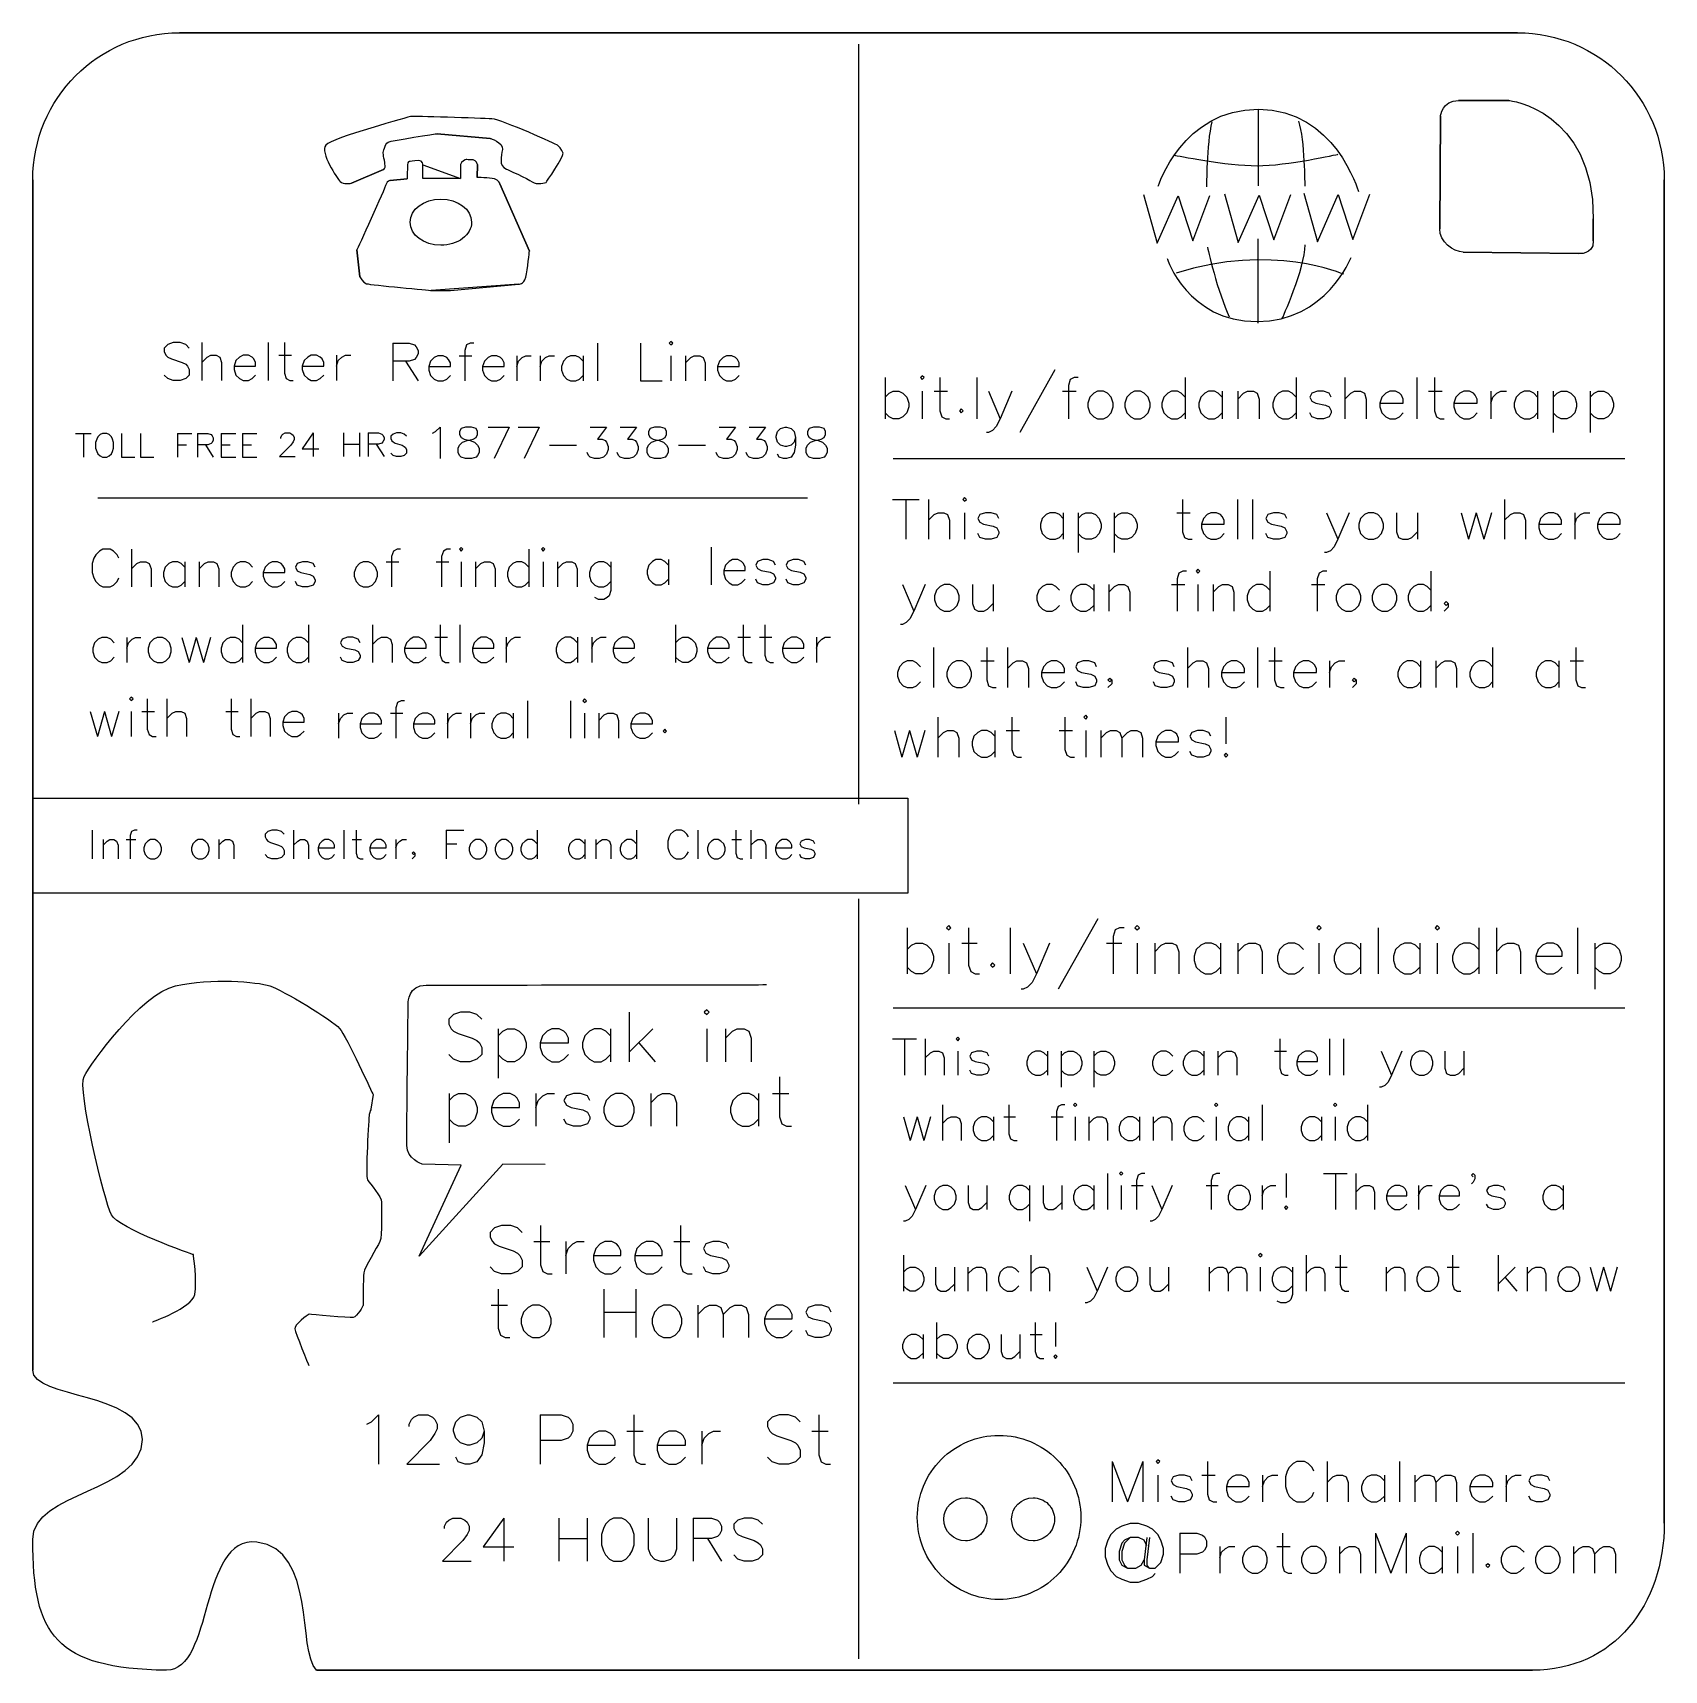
# Model space of a CAD drawing. Extents: x 10.3 to 80.3, y 180.8 to 251.
import ezdxf

# ---------------------------------------------------------------- set-up
doc = ezdxf.new("R2010")
doc.units = 0
doc.header["$MEASUREMENT"] = 0
for name, color, linetype in [('CUTOUT', 7, 'CONTINUOUS'), ('DIVIDERS', 7, 'CONTINUOUS'), ('GRAPHICS', 7, 'CONTINUOUS'), ('TEXT', 7, 'CONTINUOUS')]:
    doc.layers.add(name, color=color, linetype=linetype)

# ---------------------------------------------------------------- blocks, each defined once
blk = doc.blocks.new('BLOCK_2')
at = {"layer": 'CUTOUT', "color": 7}
blk.add_open_spline([(73.598, 248.142), (73.598, 248.142), (77.226, 247.743), (77.226, 243.06)], degree=3, dxfattribs=at)
blk = doc.blocks.new('BLOCK_3')
at = {"layer": 'CUTOUT', "color": 7}
blk.add_open_spline([(71.444, 248.138), (71.444, 248.138), (73.598, 248.142), (73.598, 248.142), (73.598, 248.142), (71.444, 248.138), (71.444, 248.138)], degree=3, knots=[0, 0, 0, 0, 1, 1, 1, 2, 2, 2, 2], dxfattribs=at)
blk = doc.blocks.new('BLOCK_4')
at = {"layer": 'CUTOUT', "color": 7}
blk.add_open_spline([(77.226, 242.111), (77.226, 241.49), (76.584, 241.574), (76.584, 241.574)], degree=3, dxfattribs=at)
blk = doc.blocks.new('BLOCK_5')
at = {"layer": 'CUTOUT', "color": 7}
blk.add_open_spline([(77.226, 243.06), (77.226, 243.06), (77.226, 242.111), (77.226, 242.111), (77.226, 242.111), (77.226, 243.06), (77.226, 243.06)], degree=3, knots=[0, 0, 0, 0, 1, 1, 1, 2, 2, 2, 2], dxfattribs=at)
blk = doc.blocks.new('BLOCK_6')
at = {"layer": 'CUTOUT', "color": 7}
blk.add_open_spline([(71.649, 241.637), (71.209, 241.637), (70.635, 242.071), (70.635, 242.632)], degree=3, dxfattribs=at)
blk = doc.blocks.new('BLOCK_7')
at = {"layer": 'CUTOUT', "color": 7}
blk.add_open_spline([(76.584, 241.574), (76.584, 241.574), (71.649, 241.637), (71.649, 241.637), (71.649, 241.637), (76.584, 241.574), (76.584, 241.574)], degree=3, knots=[0, 0, 0, 0, 1, 1, 1, 2, 2, 2, 2], dxfattribs=at)
blk = doc.blocks.new('BLOCK_8')
at = {"layer": 'CUTOUT', "color": 7}
blk.add_open_spline([(70.669, 247.471), (70.669, 247.471), (70.742, 248.137), (71.444, 248.138)], degree=3, dxfattribs=at)
blk = doc.blocks.new('BLOCK_9')
at = {"layer": 'CUTOUT', "color": 7}
blk.add_open_spline([(70.635, 242.632), (70.635, 242.632), (70.669, 247.471), (70.669, 247.471), (70.669, 247.471), (70.635, 242.632), (70.635, 242.632)], degree=3, knots=[0, 0, 0, 0, 1, 1, 1, 2, 2, 2, 2], dxfattribs=at)
blk = doc.blocks.new('BLOCK_10')
at = {"layer": 'CUTOUT', "color": 7}
blk.add_lwpolyline([(71.444, 248.138), (71.444, 248.138)], dxfattribs=at)
blk = doc.blocks.new('BLOCK_11')
at = {"layer": 'CUTOUT', "color": 7}
blk.add_open_spline([(73.978, 251.044), (77.464, 251.044), (80.27, 248.228), (80.27, 244.73)], degree=3, dxfattribs=at)
blk = doc.blocks.new('BLOCK_12')
at = {"layer": 'CUTOUT', "color": 7}
blk.add_open_spline([(16.561, 251.044), (16.561, 251.044), (73.978, 251.044), (73.978, 251.044), (73.978, 251.044), (16.561, 251.044), (16.561, 251.044)], degree=3, knots=[0, 0, 0, 0, 1, 1, 1, 2, 2, 2, 2], dxfattribs=at)
blk = doc.blocks.new('BLOCK_13')
at = {"layer": 'CUTOUT', "color": 7}
blk.add_open_spline([(80.27, 187.108), (80.27, 183.61), (78.108, 180.793), (74.622, 180.793)], degree=3, dxfattribs=at)
blk = doc.blocks.new('BLOCK_14')
at = {"layer": 'CUTOUT', "color": 7}
blk.add_open_spline([(80.27, 244.73), (80.27, 244.73), (80.27, 187.108), (80.27, 187.108), (80.27, 187.108), (80.27, 244.73), (80.27, 244.73)], degree=3, knots=[0, 0, 0, 0, 1, 1, 1, 2, 2, 2, 2], dxfattribs=at)
blk = doc.blocks.new('BLOCK_15')
at = {"layer": 'CUTOUT', "color": 7}
blk.add_open_spline([(22.438, 180.793), (21.61, 181.666), (22.445, 185.971), (19.886, 186.292)], degree=3, dxfattribs=at)
blk = doc.blocks.new('BLOCK_16')
at = {"layer": 'CUTOUT', "color": 7}
blk.add_open_spline([(19.886, 186.292), (17.388, 186.53), (18.046, 180.793), (16.004, 180.793)], degree=3, dxfattribs=at)
blk = doc.blocks.new('BLOCK_17')
at = {"layer": 'CUTOUT', "color": 7}
blk.add_open_spline([(16.004, 180.793), (11.259, 180.866), (10.27, 182.281), (10.27, 186.396)], degree=3, dxfattribs=at)
blk = doc.blocks.new('BLOCK_18')
at = {"layer": 'CUTOUT', "color": 7}
blk.add_open_spline([(10.27, 186.396), (10.27, 188.505), (14.973, 188.406), (14.973, 190.699)], degree=3, dxfattribs=at)
blk = doc.blocks.new('BLOCK_19')
at = {"layer": 'CUTOUT', "color": 7}
blk.add_open_spline([(14.973, 190.699), (14.973, 192.721), (10.27, 192.428), (10.27, 193.67)], degree=3, dxfattribs=at)
blk = doc.blocks.new('BLOCK_20')
at = {"layer": 'CUTOUT', "color": 7}
blk.add_open_spline([(74.622, 180.793), (74.622, 180.793), (22.438, 180.793), (22.438, 180.793), (22.438, 180.793), (74.622, 180.793), (74.622, 180.793)], degree=3, knots=[0, 0, 0, 0, 1, 1, 1, 2, 2, 2, 2], dxfattribs=at)
blk = doc.blocks.new('BLOCK_21')
at = {"layer": 'CUTOUT', "color": 7}
blk.add_open_spline([(10.27, 244.73), (10.27, 248.228), (13.076, 251.044), (16.561, 251.044)], degree=3, dxfattribs=at)
blk = doc.blocks.new('BLOCK_22')
at = {"layer": 'CUTOUT', "color": 7}
blk.add_open_spline([(10.27, 193.67), (10.27, 193.67), (10.27, 244.73), (10.27, 244.73), (10.27, 244.73), (10.27, 193.67), (10.27, 193.67)], degree=3, knots=[0, 0, 0, 0, 1, 1, 1, 2, 2, 2, 2], dxfattribs=at)
blk = doc.blocks.new('BLOCK_23')
at = {"layer": 'CUTOUT', "color": 7}
blk.add_lwpolyline([(16.561, 251.044), (16.561, 251.044)], dxfattribs=at)
blk = doc.blocks.new('BLOCK_24')
at = {"layer": 'DIVIDERS', "color": 7}
blk.add_lwpolyline([(45.708, 217.956), (45.708, 250.548)], dxfattribs=at)
blk = doc.blocks.new('BLOCK_25')
at = {"layer": 'DIVIDERS', "color": 7}
blk.add_lwpolyline([(45.708, 181.29), (45.708, 213.882)], dxfattribs=at)
blk = doc.blocks.new('BLOCK_26')
at = {"layer": 'DIVIDERS', "color": 7}
blk.add_lwpolyline([(10.273, 218.21), (47.822, 218.21), (47.822, 214.136), (10.273, 214.136), (10.273, 218.21)], dxfattribs=at)
blk = doc.blocks.new('BLOCK_27')
at = {"layer": 'DIVIDERS', "color": 7}
blk.add_lwpolyline([(47.182, 232.785), (78.574, 232.785)], dxfattribs=at)
blk = doc.blocks.new('BLOCK_28')
at = {"layer": 'DIVIDERS', "color": 7}
blk.add_lwpolyline([(47.182, 209.214), (78.574, 209.214)], dxfattribs=at)
blk = doc.blocks.new('BLOCK_29')
at = {"layer": 'DIVIDERS', "color": 7}
blk.add_lwpolyline([(47.182, 193.118), (78.574, 193.118)], dxfattribs=at)
blk = doc.blocks.new('BLOCK_30')
at = {"layer": 'GRAPHICS', "color": 7}
blk.add_open_spline([(15.401, 195.739), (15.401, 195.739), (17.101, 196.327), (17.218, 196.916)], degree=3, dxfattribs=at)
blk = doc.blocks.new('BLOCK_31')
at = {"layer": 'GRAPHICS', "color": 7}
blk.add_open_spline([(17.218, 196.916), (17.336, 197.504), (17.16, 198.623), (17.16, 198.623)], degree=3, dxfattribs=at)
blk = doc.blocks.new('BLOCK_32')
at = {"layer": 'GRAPHICS', "color": 7}
blk.add_open_spline([(17.16, 198.623), (17.16, 198.623), (13.936, 199.74), (13.643, 200.328)], degree=3, dxfattribs=at)
blk = doc.blocks.new('BLOCK_33')
at = {"layer": 'GRAPHICS', "color": 7}
blk.add_open_spline([(13.643, 200.328), (13.35, 200.917), (12.177, 205.741), (12.47, 206.27)], degree=3, dxfattribs=at)
blk = doc.blocks.new('BLOCK_34')
at = {"layer": 'GRAPHICS', "color": 7}
blk.add_open_spline([(12.47, 206.27), (12.763, 206.799), (14.874, 209.8), (16.398, 210.153)], degree=3, dxfattribs=at)
blk = doc.blocks.new('BLOCK_35')
at = {"layer": 'GRAPHICS', "color": 7}
blk.add_open_spline([(16.398, 210.153), (17.922, 210.506), (19.915, 210.329), (20.443, 210.153)], degree=3, dxfattribs=at)
blk = doc.blocks.new('BLOCK_36')
at = {"layer": 'GRAPHICS', "color": 7}
blk.add_open_spline([(20.443, 210.153), (20.971, 209.977), (23.14, 208.682), (23.433, 208.329)], degree=3, dxfattribs=at)
blk = doc.blocks.new('BLOCK_37')
at = {"layer": 'GRAPHICS', "color": 7}
blk.add_open_spline([(23.433, 208.329), (23.726, 207.976), (24.873, 205.492), (24.873, 205.492)], degree=3, dxfattribs=at)
blk = doc.blocks.new('BLOCK_38')
at = {"layer": 'GRAPHICS', "color": 7}
blk.add_open_spline([(24.781, 204.862), (24.781, 204.862), (24.722, 204.74), (24.708, 204.637)], degree=3, dxfattribs=at)
blk = doc.blocks.new('BLOCK_39')
at = {"layer": 'GRAPHICS', "color": 7}
blk.add_open_spline([(24.708, 204.637), (24.693, 204.534), (24.532, 201.99), (24.634, 201.828)], degree=3, dxfattribs=at)
blk = doc.blocks.new('BLOCK_40')
at = {"layer": 'GRAPHICS', "color": 7}
blk.add_open_spline([(24.634, 201.828), (24.737, 201.667), (25.25, 201.108), (25.235, 200.873)], degree=3, dxfattribs=at)
blk = doc.blocks.new('BLOCK_41')
at = {"layer": 'GRAPHICS', "color": 7}
blk.add_open_spline([(25.235, 200.873), (25.22, 200.638), (25.279, 199.416), (25.162, 199.181)], degree=3, dxfattribs=at)
blk = doc.blocks.new('BLOCK_42')
at = {"layer": 'GRAPHICS', "color": 7}
blk.add_open_spline([(25.162, 199.181), (25.045, 198.946), (24.502, 198.063), (24.473, 197.842)], degree=3, dxfattribs=at)
blk = doc.blocks.new('BLOCK_43')
at = {"layer": 'GRAPHICS', "color": 7}
blk.add_open_spline([(24.473, 197.842), (24.443, 197.622), (24.443, 196.446), (24.443, 196.446)], degree=3, dxfattribs=at)
blk = doc.blocks.new('BLOCK_44')
at = {"layer": 'GRAPHICS', "color": 7}
blk.add_open_spline([(24.443, 196.446), (24.443, 196.446), (24.209, 195.96), (24.019, 195.93)], degree=3, dxfattribs=at)
blk = doc.blocks.new('BLOCK_45')
at = {"layer": 'GRAPHICS', "color": 7}
blk.add_open_spline([(24.019, 195.93), (23.828, 195.901), (22.202, 196.063), (22.128, 196.063)], degree=3, dxfattribs=at)
blk = doc.blocks.new('BLOCK_46')
at = {"layer": 'GRAPHICS', "color": 7}
blk.add_open_spline([(22.128, 196.063), (22.055, 196.063), (21.498, 195.607), (21.513, 195.445)], degree=3, dxfattribs=at)
blk = doc.blocks.new('BLOCK_47')
at = {"layer": 'GRAPHICS', "color": 7}
blk.add_open_spline([(21.513, 195.445), (21.527, 195.284), (22.113, 193.871), (22.113, 193.871)], degree=3, dxfattribs=at)
blk = doc.blocks.new('BLOCK_48')
at = {"layer": 'GRAPHICS', "color": 7}
blk.add_lwpolyline([(24.873, 205.492), (24.781, 204.862)], dxfattribs=at)
blk = doc.blocks.new('BLOCK_49')
at = {"layer": 'GRAPHICS', "color": 7}
blk.add_open_spline([(26.977, 202.51), (26.977, 202.51), (26.313, 202.739), (26.313, 203.3)], degree=3, dxfattribs=at)
blk = doc.blocks.new('BLOCK_50')
at = {"layer": 'GRAPHICS', "color": 7}
blk.add_open_spline([(26.313, 203.3), (26.313, 203.862), (26.376, 209.437), (26.376, 209.437)], degree=3, dxfattribs=at)
blk = doc.blocks.new('BLOCK_51')
at = {"layer": 'GRAPHICS', "color": 7}
blk.add_open_spline([(26.376, 209.437), (26.376, 209.437), (26.376, 210.185), (27.143, 210.185)], degree=3, dxfattribs=at)
blk = doc.blocks.new('BLOCK_52')
at = {"layer": 'GRAPHICS', "color": 7}
blk.add_open_spline([(27.143, 210.185), (27.909, 210.185), (41.754, 210.206), (41.754, 210.206)], degree=3, dxfattribs=at)
blk = doc.blocks.new('BLOCK_53')
at = {"layer": 'GRAPHICS', "color": 7}
blk.add_open_spline([(58.941, 241.355), (58.941, 241.355), (59.815, 238.656), (62.797, 238.656)], degree=3, dxfattribs=at)
blk = doc.blocks.new('BLOCK_54')
at = {"layer": 'GRAPHICS', "color": 7}
blk.add_open_spline([(62.797, 238.656), (65.778, 238.656), (66.831, 241.4), (66.831, 241.4)], degree=3, dxfattribs=at)
blk = doc.blocks.new('BLOCK_55')
at = {"layer": 'GRAPHICS', "color": 7}
blk.add_lwpolyline([(32.262, 202.489), (30.438, 202.51), (26.852, 198.558), (28.655, 202.468), (26.977, 202.51)], dxfattribs=at)
blk = doc.blocks.new('BLOCK_56')
at = {"layer": 'GRAPHICS', "color": 7}
blk.add_open_spline([(60.667, 241.85), (60.667, 241.85), (61.115, 239.871), (61.609, 238.858)], degree=3, dxfattribs=at)
blk = doc.blocks.new('BLOCK_57')
at = {"layer": 'GRAPHICS', "color": 7}
blk.add_open_spline([(63.872, 238.768), (63.872, 238.768), (64.859, 240.95), (64.859, 241.94)], degree=3, dxfattribs=at)
blk = doc.blocks.new('BLOCK_58')
at = {"layer": 'GRAPHICS', "color": 7}
blk.add_open_spline([(66.517, 240.68), (66.517, 240.68), (63.424, 242.052), (59.322, 240.726)], degree=3, dxfattribs=at)
blk = doc.blocks.new('BLOCK_59')
at = {"layer": 'GRAPHICS', "color": 7}
blk.add_open_spline([(58.56, 244.459), (58.56, 244.459), (59.591, 247.766), (62.864, 247.766)], degree=3, dxfattribs=at)
blk = doc.blocks.new('BLOCK_60')
at = {"layer": 'GRAPHICS', "color": 7}
blk.add_open_spline([(62.864, 247.766), (66.136, 247.766), (67.145, 244.235), (67.145, 244.235)], degree=3, dxfattribs=at)
blk = doc.blocks.new('BLOCK_61')
at = {"layer": 'GRAPHICS', "color": 7}
blk.add_lwpolyline([(62.841, 238.588), (62.841, 242.21)], dxfattribs=at)
blk = doc.blocks.new('BLOCK_62')
at = {"layer": 'GRAPHICS', "color": 7}
blk.add_open_spline([(60.645, 244.437), (60.645, 244.437), (60.645, 246.236), (60.869, 247.226)], degree=3, dxfattribs=at)
blk = doc.blocks.new('BLOCK_63')
at = {"layer": 'GRAPHICS', "color": 7}
blk.add_open_spline([(64.859, 244.459), (64.859, 244.459), (64.859, 246.439), (64.59, 247.249)], degree=3, dxfattribs=at)
blk = doc.blocks.new('BLOCK_64')
at = {"layer": 'GRAPHICS', "color": 7}
blk.add_open_spline([(59.278, 245.787), (59.278, 245.787), (61.519, 245.337), (62.797, 245.337)], degree=3, dxfattribs=at)
blk = doc.blocks.new('BLOCK_65')
at = {"layer": 'GRAPHICS', "color": 7}
blk.add_open_spline([(62.797, 245.337), (64.074, 245.337), (66.27, 245.832), (66.27, 245.832)], degree=3, dxfattribs=at)
blk = doc.blocks.new('BLOCK_66')
at = {"layer": 'GRAPHICS', "color": 7}
blk.add_lwpolyline([(62.841, 247.721), (62.841, 244.482)], dxfattribs=at)
blk = doc.blocks.new('BLOCK_67')
at = {"layer": 'GRAPHICS', "color": 7}
blk.add_lwpolyline([(57.933, 244.1), (58.516, 242.019), (59.412, 244.044), (60.04, 242.12), (60.768, 244.066)], dxfattribs=at)
blk = doc.blocks.new('BLOCK_68')
at = {"layer": 'GRAPHICS', "color": 7}
blk.add_lwpolyline([(61.407, 244.133), (61.989, 242.052), (62.886, 244.077), (63.514, 242.154), (64.242, 244.1)], dxfattribs=at)
blk = doc.blocks.new('BLOCK_69')
at = {"layer": 'GRAPHICS', "color": 7}
blk.add_lwpolyline([(64.803, 244.156), (65.386, 242.075), (66.282, 244.1), (66.909, 242.176), (67.639, 244.122)], dxfattribs=at)
blk = doc.blocks.new('BLOCK_70')
at = {"layer": 'GRAPHICS', "color": 7}
blk.add_open_spline([(24.307, 240.567), (24.307, 240.567), (24.414, 240.326), (24.596, 240.277)], degree=3, dxfattribs=at)
blk = doc.blocks.new('BLOCK_71')
at = {"layer": 'GRAPHICS', "color": 7}
blk.add_open_spline([(24.596, 240.277), (24.779, 240.228), (27.363, 239.987), (27.363, 239.987)], degree=3, dxfattribs=at)
blk = doc.blocks.new('BLOCK_72')
at = {"layer": 'GRAPHICS', "color": 7}
blk.add_open_spline([(24.18, 241.729), (24.18, 241.729), (24.307, 240.567), (24.307, 240.567), (24.307, 240.567), (24.18, 241.729), (24.18, 241.729)], degree=3, knots=[0, 0, 0, 0, 1, 1, 1, 2, 2, 2, 2], dxfattribs=at)
blk = doc.blocks.new('BLOCK_73')
at = {"layer": 'GRAPHICS', "color": 7}
blk.add_open_spline([(31.124, 240.258), (31.124, 240.258), (31.335, 240.229), (31.423, 240.558)], degree=3, dxfattribs=at)
blk = doc.blocks.new('BLOCK_74')
at = {"layer": 'GRAPHICS', "color": 7}
blk.add_open_spline([(31.423, 240.558), (31.51, 240.887), (31.576, 241.674), (31.576, 241.674)], degree=3, dxfattribs=at)
blk = doc.blocks.new('BLOCK_75')
at = {"layer": 'GRAPHICS', "color": 7}
blk.add_lwpolyline([(27.363, 239.987), (28.195, 239.987), (31.124, 240.258), (27.363, 239.987)], dxfattribs=at)
blk = doc.blocks.new('BLOCK_76')
at = {"layer": 'GRAPHICS', "color": 7}
blk.add_open_spline([(30.311, 244.56), (30.311, 244.56), (30.287, 244.721), (30.075, 244.777)], degree=3, dxfattribs=at)
blk = doc.blocks.new('BLOCK_77')
at = {"layer": 'GRAPHICS', "color": 7}
blk.add_open_spline([(30.075, 244.777), (29.864, 244.834), (29.334, 244.832), (29.334, 244.832)], degree=3, dxfattribs=at)
blk = doc.blocks.new('BLOCK_78')
at = {"layer": 'GRAPHICS', "color": 7}
blk.add_open_spline([(31.576, 241.674), (31.576, 241.674), (30.311, 244.56), (30.311, 244.56), (30.311, 244.56), (31.576, 241.674), (31.576, 241.674)], degree=3, knots=[0, 0, 0, 0, 1, 1, 1, 2, 2, 2, 2], dxfattribs=at)
blk = doc.blocks.new('BLOCK_79')
at = {"layer": 'GRAPHICS', "color": 7}
blk.add_open_spline([(29.352, 245.394), (29.352, 245.394), (29.316, 245.585), (29.162, 245.585)], degree=3, dxfattribs=at)
blk = doc.blocks.new('BLOCK_80')
at = {"layer": 'GRAPHICS', "color": 7}
blk.add_open_spline([(29.162, 245.585), (29.009, 245.585), (28.864, 245.612), (28.864, 245.612)], degree=3, dxfattribs=at)
blk = doc.blocks.new('BLOCK_81')
at = {"layer": 'GRAPHICS', "color": 7}
blk.add_open_spline([(28.864, 245.612), (28.864, 245.612), (28.629, 245.503), (28.629, 245.394)], degree=3, dxfattribs=at)
blk = doc.blocks.new('BLOCK_82')
at = {"layer": 'GRAPHICS', "color": 7}
blk.add_open_spline([(28.629, 245.394), (28.629, 245.286), (28.629, 244.796), (28.629, 244.796)], degree=3, dxfattribs=at)
blk = doc.blocks.new('BLOCK_83')
at = {"layer": 'GRAPHICS', "color": 7}
blk.add_open_spline([(29.334, 244.832), (29.334, 244.832), (29.352, 245.394), (29.352, 245.394), (29.352, 245.394), (29.334, 244.832), (29.334, 244.832)], degree=3, knots=[0, 0, 0, 0, 1, 1, 1, 2, 2, 2, 2], dxfattribs=at)
blk = doc.blocks.new('BLOCK_84')
at = {"layer": 'GRAPHICS', "color": 7}
blk.add_open_spline([(27.001, 245.376), (27.001, 245.376), (27.037, 245.558), (26.821, 245.558)], degree=3, dxfattribs=at)
blk = doc.blocks.new('BLOCK_85')
at = {"layer": 'GRAPHICS', "color": 7}
blk.add_open_spline([(26.821, 245.558), (26.604, 245.558), (26.441, 245.521), (26.441, 245.521)], degree=3, dxfattribs=at)
blk = doc.blocks.new('BLOCK_86')
at = {"layer": 'GRAPHICS', "color": 7}
blk.add_open_spline([(26.441, 245.521), (26.441, 245.521), (26.35, 245.54), (26.35, 245.376)], degree=3, dxfattribs=at)
blk = doc.blocks.new('BLOCK_87')
at = {"layer": 'GRAPHICS', "color": 7}
blk.add_open_spline([(26.35, 245.376), (26.35, 245.213), (26.332, 244.777), (26.332, 244.777)], degree=3, dxfattribs=at)
blk = doc.blocks.new('BLOCK_88')
at = {"layer": 'GRAPHICS', "color": 7}
blk.add_lwpolyline([(28.629, 244.796), (27.001, 244.796), (27.001, 245.376), (28.629, 244.796)], dxfattribs=at)
blk = doc.blocks.new('BLOCK_89')
at = {"layer": 'GRAPHICS', "color": 7}
blk.add_open_spline([(25.609, 244.705), (25.609, 244.705), (25.468, 244.69), (25.428, 244.541)], degree=3, dxfattribs=at)
blk = doc.blocks.new('BLOCK_90')
at = {"layer": 'GRAPHICS', "color": 7}
blk.add_open_spline([(25.428, 244.541), (25.388, 244.392), (24.18, 241.729), (24.18, 241.729)], degree=3, dxfattribs=at)
blk = doc.blocks.new('BLOCK_91')
at = {"layer": 'GRAPHICS', "color": 7}
blk.add_open_spline([(26.332, 244.777), (26.332, 244.777), (25.609, 244.705), (25.609, 244.705), (25.609, 244.705), (26.332, 244.777), (26.332, 244.777)], degree=3, knots=[0, 0, 0, 0, 1, 1, 1, 2, 2, 2, 2], dxfattribs=at)
blk = doc.blocks.new('BLOCK_92')
at = {"layer": 'GRAPHICS', "color": 7}
blk.add_open_spline([(29.099, 242.917), (29.099, 242.655), (28.96, 242.403), (28.712, 242.218)], degree=3, dxfattribs=at)
blk = doc.blocks.new('BLOCK_93')
at = {"layer": 'GRAPHICS', "color": 7}
blk.add_open_spline([(28.712, 242.218), (28.465, 242.032), (28.129, 241.928), (27.779, 241.928)], degree=3, dxfattribs=at)
blk = doc.blocks.new('BLOCK_94')
at = {"layer": 'GRAPHICS', "color": 7}
blk.add_open_spline([(27.779, 241.928), (27.05, 241.928), (26.459, 242.371), (26.459, 242.917)], degree=3, dxfattribs=at)
blk = doc.blocks.new('BLOCK_95')
at = {"layer": 'GRAPHICS', "color": 7}
blk.add_open_spline([(26.459, 242.917), (26.459, 243.463), (27.05, 243.906), (27.779, 243.906)], degree=3, dxfattribs=at)
blk = doc.blocks.new('BLOCK_96')
at = {"layer": 'GRAPHICS', "color": 7}
blk.add_open_spline([(27.779, 243.906), (28.508, 243.906), (29.099, 243.463), (29.099, 242.917)], degree=3, dxfattribs=at)
blk = doc.blocks.new('BLOCK_97')
at = {"layer": 'GRAPHICS', "color": 7}
blk.add_lwpolyline([(24.18, 241.729), (24.18, 241.729)], dxfattribs=at)
blk = doc.blocks.new('BLOCK_98')
at = {"layer": 'GRAPHICS', "color": 7}
blk.add_open_spline([(30.6, 245.189), (30.6, 245.189), (31.522, 244.79), (31.703, 244.645)], degree=3, dxfattribs=at)
blk = doc.blocks.new('BLOCK_99')
at = {"layer": 'GRAPHICS', "color": 7}
blk.add_open_spline([(31.703, 244.645), (31.884, 244.499), (32.3, 244.626), (32.3, 244.626)], degree=3, dxfattribs=at)
blk = doc.blocks.new('BLOCK_100')
at = {"layer": 'GRAPHICS', "color": 7}
blk.add_open_spline([(32.3, 244.626), (32.3, 244.626), (33.059, 245.734), (33.023, 245.879)], degree=3, dxfattribs=at)
blk = doc.blocks.new('BLOCK_101')
at = {"layer": 'GRAPHICS', "color": 7}
blk.add_open_spline([(33.023, 245.879), (32.987, 246.024), (32.788, 246.223), (32.788, 246.223)], degree=3, dxfattribs=at)
blk = doc.blocks.new('BLOCK_102')
at = {"layer": 'GRAPHICS', "color": 7}
blk.add_open_spline([(32.788, 246.223), (32.788, 246.223), (30.437, 247.312), (29.967, 247.349)], degree=3, dxfattribs=at)
blk = doc.blocks.new('BLOCK_103')
at = {"layer": 'GRAPHICS', "color": 7}
blk.add_open_spline([(29.967, 247.349), (29.497, 247.385), (26.513, 247.458), (26.513, 247.458)], degree=3, dxfattribs=at)
blk = doc.blocks.new('BLOCK_104')
at = {"layer": 'GRAPHICS', "color": 7}
blk.add_open_spline([(26.513, 247.458), (26.513, 247.458), (23.095, 246.532), (22.842, 246.223)], degree=3, dxfattribs=at)
blk = doc.blocks.new('BLOCK_105')
at = {"layer": 'GRAPHICS', "color": 7}
blk.add_open_spline([(22.842, 246.223), (22.589, 245.915), (23.331, 244.79), (23.457, 244.663)], degree=3, dxfattribs=at)
blk = doc.blocks.new('BLOCK_106')
at = {"layer": 'GRAPHICS', "color": 7}
blk.add_open_spline([(23.457, 244.663), (23.583, 244.535), (23.945, 244.59), (23.945, 244.59)], degree=3, dxfattribs=at)
blk = doc.blocks.new('BLOCK_107')
at = {"layer": 'GRAPHICS', "color": 7}
blk.add_lwpolyline([(29.099, 242.917), (29.099, 242.917)], dxfattribs=at)
blk = doc.blocks.new('BLOCK_108')
at = {"layer": 'GRAPHICS', "color": 7}
blk.add_open_spline([(25.32, 245.171), (25.32, 245.171), (25.41, 245.244), (25.392, 245.352)], degree=3, dxfattribs=at)
blk = doc.blocks.new('BLOCK_109')
at = {"layer": 'GRAPHICS', "color": 7}
blk.add_open_spline([(25.392, 245.352), (25.374, 245.461), (25.301, 245.897), (25.301, 245.897)], degree=3, dxfattribs=at)
blk = doc.blocks.new('BLOCK_110')
at = {"layer": 'GRAPHICS', "color": 7}
blk.add_open_spline([(25.301, 245.897), (25.301, 245.897), (25.374, 246.278), (25.519, 246.351)], degree=3, dxfattribs=at)
blk = doc.blocks.new('BLOCK_111')
at = {"layer": 'GRAPHICS', "color": 7}
blk.add_open_spline([(25.519, 246.351), (25.663, 246.423), (27.616, 246.713), (27.616, 246.713)], degree=3, dxfattribs=at)
blk = doc.blocks.new('BLOCK_112')
at = {"layer": 'GRAPHICS', "color": 7}
blk.add_open_spline([(23.945, 244.59), (23.945, 244.59), (25.32, 245.171), (25.32, 245.171), (25.32, 245.171), (23.945, 244.59), (23.945, 244.59)], degree=3, knots=[0, 0, 0, 0, 1, 1, 1, 2, 2, 2, 2], dxfattribs=at)
blk = doc.blocks.new('BLOCK_113')
at = {"layer": 'GRAPHICS', "color": 7}
blk.add_open_spline([(29.895, 246.514), (29.895, 246.514), (30.455, 246.351), (30.419, 246.042)], degree=3, dxfattribs=at)
blk = doc.blocks.new('BLOCK_114')
at = {"layer": 'GRAPHICS', "color": 7}
blk.add_open_spline([(30.419, 246.042), (30.383, 245.734), (30.238, 245.352), (30.6, 245.189)], degree=3, dxfattribs=at)
blk = doc.blocks.new('BLOCK_115')
at = {"layer": 'GRAPHICS', "color": 7}
blk.add_open_spline([(27.616, 246.713), (27.616, 246.713), (29.895, 246.514), (29.895, 246.514), (29.895, 246.514), (27.616, 246.713), (27.616, 246.713)], degree=3, knots=[0, 0, 0, 0, 1, 1, 1, 2, 2, 2, 2], dxfattribs=at)
blk = doc.blocks.new('BLOCK_116')
at = {"layer": 'GRAPHICS', "color": 7}
blk.add_lwpolyline([(30.6, 245.189), (30.6, 245.189)], dxfattribs=at)
blk = doc.blocks.new('BLOCK_117')
at = {"layer": 'TEXT', "color": 7}
blk.add_lwpolyline([(13.063, 231.086), (43.509, 231.086)], dxfattribs=at)
blk = doc.blocks.new('BLOCK_118')
at = {"layer": 'TEXT', "color": 7}
blk.add_lwpolyline([(46.85, 236.248), (46.85, 234.487)], dxfattribs=at)
blk = doc.blocks.new('BLOCK_119')
at = {"layer": 'TEXT', "color": 7}
blk.add_lwpolyline([(46.85, 235.409), (47.017, 235.577), (47.184, 235.661), (47.434, 235.661), (47.602, 235.577), (47.769, 235.409), (47.853, 235.158), (47.853, 234.99), (47.769, 234.738), (47.602, 234.571), (47.434, 234.487), (47.184, 234.487), (47.017, 234.571), (46.85, 234.738)], dxfattribs=at)
blk = doc.blocks.new('BLOCK_120')
at = {"layer": 'TEXT', "color": 7}
blk.add_lwpolyline([(48.354, 236.248), (48.437, 236.164), (48.521, 236.248), (48.437, 236.332), (48.354, 236.248)], dxfattribs=at)
blk = doc.blocks.new('BLOCK_121')
at = {"layer": 'TEXT', "color": 7}
blk.add_lwpolyline([(48.437, 235.661), (48.437, 234.487)], dxfattribs=at)
blk = doc.blocks.new('BLOCK_122')
at = {"layer": 'TEXT', "color": 7}
blk.add_lwpolyline([(49.19, 236.248), (49.19, 234.823), (49.273, 234.571), (49.44, 234.487), (49.607, 234.487)], dxfattribs=at)
blk = doc.blocks.new('BLOCK_123')
at = {"layer": 'TEXT', "color": 7}
blk.add_lwpolyline([(48.939, 235.661), (49.523, 235.661)], dxfattribs=at)
blk = doc.blocks.new('BLOCK_124')
at = {"layer": 'TEXT', "color": 7}
blk.add_lwpolyline([(50.108, 234.906), (50.025, 234.823), (50.108, 234.738), (50.191, 234.823), (50.108, 234.906)], dxfattribs=at)
blk = doc.blocks.new('BLOCK_125')
at = {"layer": 'TEXT', "color": 7}
blk.add_lwpolyline([(50.777, 236.248), (50.777, 234.487)], dxfattribs=at)
blk = doc.blocks.new('BLOCK_126')
at = {"layer": 'TEXT', "color": 7}
blk.add_lwpolyline([(51.278, 235.661), (51.779, 234.487)], dxfattribs=at)
blk = doc.blocks.new('BLOCK_127')
at = {"layer": 'TEXT', "color": 7}
blk.add_lwpolyline([(52.281, 235.661), (51.779, 234.487), (51.612, 234.152), (51.445, 233.984), (51.278, 233.9), (51.194, 233.9)], dxfattribs=at)
blk = doc.blocks.new('BLOCK_128')
at = {"layer": 'TEXT', "color": 7}
blk.add_lwpolyline([(54.118, 236.583), (52.615, 233.9)], dxfattribs=at)
blk = doc.blocks.new('BLOCK_129')
at = {"layer": 'TEXT', "color": 7}
blk.add_lwpolyline([(55.121, 236.248), (54.954, 236.248), (54.787, 236.164), (54.704, 235.912), (54.704, 234.487)], dxfattribs=at)
blk = doc.blocks.new('BLOCK_130')
at = {"layer": 'TEXT', "color": 7}
blk.add_lwpolyline([(54.453, 235.661), (55.038, 235.661)], dxfattribs=at)
blk = doc.blocks.new('BLOCK_131')
at = {"layer": 'TEXT', "color": 7}
blk.add_lwpolyline([(55.957, 235.661), (55.79, 235.577), (55.623, 235.409), (55.539, 235.158), (55.539, 234.99), (55.623, 234.738), (55.79, 234.571), (55.957, 234.487), (56.207, 234.487), (56.375, 234.571), (56.541, 234.738), (56.625, 234.99), (56.625, 235.158), (56.541, 235.409), (56.375, 235.577), (56.207, 235.661), (55.957, 235.661)], dxfattribs=at)
blk = doc.blocks.new('BLOCK_132')
at = {"layer": 'TEXT', "color": 7}
blk.add_lwpolyline([(57.544, 235.661), (57.377, 235.577), (57.21, 235.409), (57.126, 235.158), (57.126, 234.99), (57.21, 234.738), (57.377, 234.571), (57.544, 234.487), (57.795, 234.487), (57.961, 234.571), (58.129, 234.738), (58.212, 234.99), (58.212, 235.158), (58.129, 235.409), (57.961, 235.577), (57.795, 235.661), (57.544, 235.661)], dxfattribs=at)
blk = doc.blocks.new('BLOCK_133')
at = {"layer": 'TEXT', "color": 7}
blk.add_lwpolyline([(59.717, 236.248), (59.717, 234.487)], dxfattribs=at)
blk = doc.blocks.new('BLOCK_134')
at = {"layer": 'TEXT', "color": 7}
blk.add_lwpolyline([(59.717, 235.409), (59.549, 235.577), (59.382, 235.661), (59.132, 235.661), (58.964, 235.577), (58.797, 235.409), (58.714, 235.158), (58.714, 234.99), (58.797, 234.738), (58.964, 234.571), (59.132, 234.487), (59.382, 234.487), (59.549, 234.571), (59.717, 234.738)], dxfattribs=at)
blk = doc.blocks.new('BLOCK_135')
at = {"layer": 'TEXT', "color": 7}
blk.add_lwpolyline([(61.303, 235.661), (61.303, 234.487)], dxfattribs=at)
blk = doc.blocks.new('BLOCK_136')
at = {"layer": 'TEXT', "color": 7}
blk.add_lwpolyline([(61.303, 235.409), (61.137, 235.577), (60.969, 235.661), (60.719, 235.661), (60.552, 235.577), (60.385, 235.409), (60.301, 235.158), (60.301, 234.99), (60.385, 234.738), (60.552, 234.571), (60.719, 234.487), (60.969, 234.487), (61.137, 234.571), (61.303, 234.738)], dxfattribs=at)
blk = doc.blocks.new('BLOCK_137')
at = {"layer": 'TEXT', "color": 7}
blk.add_lwpolyline([(61.972, 235.661), (61.972, 234.487)], dxfattribs=at)
blk = doc.blocks.new('BLOCK_138')
at = {"layer": 'TEXT', "color": 7}
blk.add_lwpolyline([(61.972, 235.325), (62.223, 235.577), (62.39, 235.661), (62.64, 235.661), (62.808, 235.577), (62.891, 235.325), (62.891, 234.487)], dxfattribs=at)
blk = doc.blocks.new('BLOCK_139')
at = {"layer": 'TEXT', "color": 7}
blk.add_lwpolyline([(64.479, 236.248), (64.479, 234.487)], dxfattribs=at)
blk = doc.blocks.new('BLOCK_140')
at = {"layer": 'TEXT', "color": 7}
blk.add_lwpolyline([(64.479, 235.409), (64.311, 235.577), (64.145, 235.661), (63.894, 235.661), (63.726, 235.577), (63.56, 235.409), (63.476, 235.158), (63.476, 234.99), (63.56, 234.738), (63.726, 234.571), (63.894, 234.487), (64.145, 234.487), (64.311, 234.571), (64.479, 234.738)], dxfattribs=at)
blk = doc.blocks.new('BLOCK_141')
at = {"layer": 'TEXT', "color": 7}
blk.add_lwpolyline([(65.982, 235.409), (65.899, 235.577), (65.648, 235.661), (65.397, 235.661), (65.147, 235.577), (65.063, 235.409), (65.147, 235.241), (65.314, 235.158), (65.731, 235.074), (65.899, 234.99), (65.982, 234.823), (65.982, 234.738), (65.899, 234.571), (65.648, 234.487), (65.397, 234.487), (65.147, 234.571), (65.063, 234.738)], dxfattribs=at)
blk = doc.blocks.new('BLOCK_142')
at = {"layer": 'TEXT', "color": 7}
blk.add_lwpolyline([(66.567, 236.248), (66.567, 234.487)], dxfattribs=at)
blk = doc.blocks.new('BLOCK_143')
at = {"layer": 'TEXT', "color": 7}
blk.add_lwpolyline([(66.567, 235.325), (66.818, 235.577), (66.985, 235.661), (67.236, 235.661), (67.402, 235.577), (67.487, 235.325), (67.487, 234.487)], dxfattribs=at)
blk = doc.blocks.new('BLOCK_144')
at = {"layer": 'TEXT', "color": 7}
blk.add_lwpolyline([(68.071, 235.158), (69.073, 235.158), (69.073, 235.325), (68.99, 235.493), (68.907, 235.577), (68.739, 235.661), (68.489, 235.661), (68.322, 235.577), (68.155, 235.409), (68.071, 235.158), (68.071, 234.99), (68.155, 234.738), (68.322, 234.571), (68.489, 234.487), (68.739, 234.487), (68.907, 234.571), (69.073, 234.738)], dxfattribs=at)
blk = doc.blocks.new('BLOCK_145')
at = {"layer": 'TEXT', "color": 7}
blk.add_lwpolyline([(69.658, 236.248), (69.658, 234.487)], dxfattribs=at)
blk = doc.blocks.new('BLOCK_146')
at = {"layer": 'TEXT', "color": 7}
blk.add_lwpolyline([(70.41, 236.248), (70.41, 234.823), (70.495, 234.571), (70.661, 234.487), (70.829, 234.487)], dxfattribs=at)
blk = doc.blocks.new('BLOCK_147')
at = {"layer": 'TEXT', "color": 7}
blk.add_lwpolyline([(70.16, 235.661), (70.744, 235.661)], dxfattribs=at)
blk = doc.blocks.new('BLOCK_148')
at = {"layer": 'TEXT', "color": 7}
blk.add_lwpolyline([(71.246, 235.158), (72.249, 235.158), (72.249, 235.325), (72.164, 235.493), (72.081, 235.577), (71.915, 235.661), (71.664, 235.661), (71.496, 235.577), (71.329, 235.409), (71.246, 235.158), (71.246, 234.99), (71.329, 234.738), (71.496, 234.571), (71.664, 234.487), (71.915, 234.487), (72.081, 234.571), (72.249, 234.738)], dxfattribs=at)
blk = doc.blocks.new('BLOCK_149')
at = {"layer": 'TEXT', "color": 7}
blk.add_lwpolyline([(72.833, 235.661), (72.833, 234.487)], dxfattribs=at)
blk = doc.blocks.new('BLOCK_150')
at = {"layer": 'TEXT', "color": 7}
blk.add_lwpolyline([(72.833, 235.158), (72.917, 235.409), (73.084, 235.577), (73.251, 235.661), (73.501, 235.661)], dxfattribs=at)
blk = doc.blocks.new('BLOCK_151')
at = {"layer": 'TEXT', "color": 7}
blk.add_lwpolyline([(74.838, 235.661), (74.838, 234.487)], dxfattribs=at)
blk = doc.blocks.new('BLOCK_152')
at = {"layer": 'TEXT', "color": 7}
blk.add_lwpolyline([(74.838, 235.409), (74.671, 235.577), (74.504, 235.661), (74.254, 235.661), (74.086, 235.577), (73.92, 235.409), (73.836, 235.158), (73.836, 234.99), (73.92, 234.738), (74.086, 234.571), (74.254, 234.487), (74.504, 234.487), (74.671, 234.571), (74.838, 234.738)], dxfattribs=at)
blk = doc.blocks.new('BLOCK_153')
at = {"layer": 'TEXT', "color": 7}
blk.add_lwpolyline([(75.507, 235.661), (75.507, 233.9)], dxfattribs=at)
blk = doc.blocks.new('BLOCK_154')
at = {"layer": 'TEXT', "color": 7}
blk.add_lwpolyline([(75.507, 235.409), (75.674, 235.577), (75.841, 235.661), (76.091, 235.661), (76.259, 235.577), (76.426, 235.409), (76.509, 235.158), (76.509, 234.99), (76.426, 234.738), (76.259, 234.571), (76.091, 234.487), (75.841, 234.487), (75.674, 234.571), (75.507, 234.738)], dxfattribs=at)
blk = doc.blocks.new('BLOCK_155')
at = {"layer": 'TEXT', "color": 7}
blk.add_lwpolyline([(77.094, 235.661), (77.094, 233.9)], dxfattribs=at)
blk = doc.blocks.new('BLOCK_156')
at = {"layer": 'TEXT', "color": 7}
blk.add_lwpolyline([(77.094, 235.409), (77.262, 235.577), (77.429, 235.661), (77.679, 235.661), (77.846, 235.577), (78.013, 235.409), (78.097, 235.158), (78.097, 234.99), (78.013, 234.738), (77.846, 234.571), (77.679, 234.487), (77.429, 234.487), (77.262, 234.571), (77.094, 234.738)], dxfattribs=at)
blk = doc.blocks.new('BLOCK_157')
at = {"layer": 'TEXT', "color": 7}
blk.add_lwpolyline([(12.818, 216.838), (12.818, 215.607)], dxfattribs=at)
blk = doc.blocks.new('BLOCK_158')
at = {"layer": 'TEXT', "color": 7}
blk.add_lwpolyline([(13.285, 216.428), (13.285, 215.607)], dxfattribs=at)
blk = doc.blocks.new('BLOCK_159')
at = {"layer": 'TEXT', "color": 7}
blk.add_lwpolyline([(13.285, 216.193), (13.461, 216.369), (13.577, 216.428), (13.753, 216.428), (13.869, 216.369), (13.928, 216.193), (13.928, 215.607)], dxfattribs=at)
blk = doc.blocks.new('BLOCK_160')
at = {"layer": 'TEXT', "color": 7}
blk.add_lwpolyline([(14.746, 216.838), (14.629, 216.838), (14.512, 216.779), (14.454, 216.603), (14.454, 215.607)], dxfattribs=at)
blk = doc.blocks.new('BLOCK_161')
at = {"layer": 'TEXT', "color": 7}
blk.add_lwpolyline([(14.278, 216.428), (14.687, 216.428)], dxfattribs=at)
blk = doc.blocks.new('BLOCK_162')
at = {"layer": 'TEXT', "color": 7}
blk.add_lwpolyline([(15.329, 216.428), (15.213, 216.369), (15.096, 216.252), (15.038, 216.076), (15.038, 215.959), (15.096, 215.783), (15.213, 215.665), (15.329, 215.607), (15.505, 215.607), (15.621, 215.665), (15.738, 215.783), (15.797, 215.959), (15.797, 216.076), (15.738, 216.252), (15.621, 216.369), (15.505, 216.428), (15.329, 216.428)], dxfattribs=at)
blk = doc.blocks.new('BLOCK_163')
at = {"layer": 'TEXT', "color": 7}
blk.add_lwpolyline([(17.374, 216.428), (17.257, 216.369), (17.14, 216.252), (17.082, 216.076), (17.082, 215.959), (17.14, 215.783), (17.257, 215.665), (17.374, 215.607), (17.549, 215.607), (17.666, 215.665), (17.782, 215.783), (17.841, 215.959), (17.841, 216.076), (17.782, 216.252), (17.666, 216.369), (17.549, 216.428), (17.374, 216.428)], dxfattribs=at)
blk = doc.blocks.new('BLOCK_164')
at = {"layer": 'TEXT', "color": 7}
blk.add_lwpolyline([(18.249, 216.428), (18.249, 215.607)], dxfattribs=at)
blk = doc.blocks.new('BLOCK_165')
at = {"layer": 'TEXT', "color": 7}
blk.add_lwpolyline([(18.249, 216.193), (18.425, 216.369), (18.542, 216.428), (18.717, 216.428), (18.833, 216.369), (18.892, 216.193), (18.892, 215.607)], dxfattribs=at)
blk = doc.blocks.new('BLOCK_166')
at = {"layer": 'TEXT', "color": 7}
blk.add_lwpolyline([(21.053, 216.662), (20.936, 216.779), (20.761, 216.838), (20.527, 216.838), (20.352, 216.779), (20.235, 216.662), (20.235, 216.545), (20.293, 216.428), (20.352, 216.369), (20.469, 216.31), (20.819, 216.193), (20.936, 216.135), (20.994, 216.076), (21.053, 215.959), (21.053, 215.783), (20.936, 215.665), (20.761, 215.607), (20.527, 215.607), (20.352, 215.665), (20.235, 215.783)], dxfattribs=at)
blk = doc.blocks.new('BLOCK_167')
at = {"layer": 'TEXT', "color": 7}
blk.add_lwpolyline([(21.462, 216.838), (21.462, 215.607)], dxfattribs=at)
blk = doc.blocks.new('BLOCK_168')
at = {"layer": 'TEXT', "color": 7}
blk.add_lwpolyline([(21.462, 216.193), (21.637, 216.369), (21.754, 216.428), (21.929, 216.428), (22.046, 216.369), (22.104, 216.193), (22.104, 215.607)], dxfattribs=at)
blk = doc.blocks.new('BLOCK_169')
at = {"layer": 'TEXT', "color": 7}
blk.add_lwpolyline([(22.513, 216.076), (23.213, 216.076), (23.213, 216.193), (23.155, 216.31), (23.097, 216.369), (22.98, 216.428), (22.805, 216.428), (22.688, 216.369), (22.571, 216.252), (22.513, 216.076), (22.513, 215.959), (22.571, 215.783), (22.688, 215.665), (22.805, 215.607), (22.98, 215.607), (23.097, 215.665), (23.213, 215.783)], dxfattribs=at)
blk = doc.blocks.new('BLOCK_170')
at = {"layer": 'TEXT', "color": 7}
blk.add_lwpolyline([(23.622, 216.838), (23.622, 215.607)], dxfattribs=at)
blk = doc.blocks.new('BLOCK_171')
at = {"layer": 'TEXT', "color": 7}
blk.add_lwpolyline([(24.148, 216.838), (24.148, 215.842), (24.206, 215.665), (24.323, 215.607), (24.44, 215.607)], dxfattribs=at)
blk = doc.blocks.new('BLOCK_172')
at = {"layer": 'TEXT', "color": 7}
blk.add_lwpolyline([(23.973, 216.428), (24.382, 216.428)], dxfattribs=at)
blk = doc.blocks.new('BLOCK_173')
at = {"layer": 'TEXT', "color": 7}
blk.add_lwpolyline([(24.732, 216.076), (25.433, 216.076), (25.433, 216.193), (25.375, 216.31), (25.316, 216.369), (25.199, 216.428), (25.024, 216.428), (24.907, 216.369), (24.79, 216.252), (24.732, 216.076), (24.732, 215.959), (24.79, 215.783), (24.907, 215.665), (25.024, 215.607), (25.199, 215.607), (25.316, 215.665), (25.433, 215.783)], dxfattribs=at)
blk = doc.blocks.new('BLOCK_174')
at = {"layer": 'TEXT', "color": 7}
blk.add_lwpolyline([(25.841, 216.428), (25.841, 215.607)], dxfattribs=at)
blk = doc.blocks.new('BLOCK_175')
at = {"layer": 'TEXT', "color": 7}
blk.add_lwpolyline([(25.841, 216.076), (25.9, 216.252), (26.017, 216.369), (26.134, 216.428), (26.309, 216.428)], dxfattribs=at)
blk = doc.blocks.new('BLOCK_176')
at = {"layer": 'TEXT', "color": 7}
blk.add_lwpolyline([(26.659, 215.842), (26.601, 215.783), (26.542, 215.842), (26.601, 215.9), (26.659, 215.842), (26.659, 215.724), (26.542, 215.607)], dxfattribs=at)
blk = doc.blocks.new('BLOCK_177')
at = {"layer": 'TEXT', "color": 7}
blk.add_lwpolyline([(28.003, 216.838), (28.003, 215.607)], dxfattribs=at)
blk = doc.blocks.new('BLOCK_178')
at = {"layer": 'TEXT', "color": 7}
blk.add_lwpolyline([(28.003, 216.838), (28.762, 216.838)], dxfattribs=at)
blk = doc.blocks.new('BLOCK_179')
at = {"layer": 'TEXT', "color": 7}
blk.add_lwpolyline([(28.003, 216.252), (28.47, 216.252)], dxfattribs=at)
blk = doc.blocks.new('BLOCK_180')
at = {"layer": 'TEXT', "color": 7}
blk.add_lwpolyline([(29.287, 216.428), (29.17, 216.369), (29.054, 216.252), (28.995, 216.076), (28.995, 215.959), (29.054, 215.783), (29.17, 215.665), (29.287, 215.607), (29.462, 215.607), (29.579, 215.665), (29.696, 215.783), (29.754, 215.959), (29.754, 216.076), (29.696, 216.252), (29.579, 216.369), (29.462, 216.428), (29.287, 216.428)], dxfattribs=at)
blk = doc.blocks.new('BLOCK_181')
at = {"layer": 'TEXT', "color": 7}
blk.add_lwpolyline([(30.397, 216.428), (30.28, 216.369), (30.163, 216.252), (30.105, 216.076), (30.105, 215.959), (30.163, 215.783), (30.28, 215.665), (30.397, 215.607), (30.572, 215.607), (30.689, 215.665), (30.806, 215.783), (30.864, 215.959), (30.864, 216.076), (30.806, 216.252), (30.689, 216.369), (30.572, 216.428), (30.397, 216.428)], dxfattribs=at)
blk = doc.blocks.new('BLOCK_182')
at = {"layer": 'TEXT', "color": 7}
blk.add_lwpolyline([(31.915, 216.838), (31.915, 215.607)], dxfattribs=at)
blk = doc.blocks.new('BLOCK_183')
at = {"layer": 'TEXT', "color": 7}
blk.add_lwpolyline([(31.915, 216.252), (31.798, 216.369), (31.682, 216.428), (31.506, 216.428), (31.39, 216.369), (31.273, 216.252), (31.214, 216.076), (31.214, 215.959), (31.273, 215.783), (31.39, 215.665), (31.506, 215.607), (31.682, 215.607), (31.798, 215.665), (31.915, 215.783)], dxfattribs=at)
blk = doc.blocks.new('BLOCK_184')
at = {"layer": 'TEXT', "color": 7}
blk.add_lwpolyline([(33.959, 216.428), (33.959, 215.607)], dxfattribs=at)
blk = doc.blocks.new('BLOCK_185')
at = {"layer": 'TEXT', "color": 7}
blk.add_lwpolyline([(33.959, 216.252), (33.842, 216.369), (33.726, 216.428), (33.55, 216.428), (33.434, 216.369), (33.317, 216.252), (33.258, 216.076), (33.258, 215.959), (33.317, 215.783), (33.434, 215.665), (33.55, 215.607), (33.726, 215.607), (33.842, 215.665), (33.959, 215.783)], dxfattribs=at)
blk = doc.blocks.new('BLOCK_186')
at = {"layer": 'TEXT', "color": 7}
blk.add_lwpolyline([(34.426, 216.428), (34.426, 215.607)], dxfattribs=at)
blk = doc.blocks.new('BLOCK_187')
at = {"layer": 'TEXT', "color": 7}
blk.add_lwpolyline([(34.426, 216.193), (34.601, 216.369), (34.718, 216.428), (34.893, 216.428), (35.011, 216.369), (35.069, 216.193), (35.069, 215.607)], dxfattribs=at)
blk = doc.blocks.new('BLOCK_188')
at = {"layer": 'TEXT', "color": 7}
blk.add_lwpolyline([(36.178, 216.838), (36.178, 215.607)], dxfattribs=at)
blk = doc.blocks.new('BLOCK_189')
at = {"layer": 'TEXT', "color": 7}
blk.add_lwpolyline([(36.178, 216.252), (36.062, 216.369), (35.945, 216.428), (35.77, 216.428), (35.653, 216.369), (35.536, 216.252), (35.478, 216.076), (35.478, 215.959), (35.536, 215.783), (35.653, 215.665), (35.77, 215.607), (35.945, 215.607), (36.062, 215.665), (36.178, 215.783)], dxfattribs=at)
blk = doc.blocks.new('BLOCK_190')
at = {"layer": 'TEXT', "color": 7}
blk.add_lwpolyline([(38.398, 216.545), (38.339, 216.662), (38.222, 216.779), (38.106, 216.838), (37.872, 216.838), (37.755, 216.779), (37.639, 216.662), (37.58, 216.545), (37.522, 216.369), (37.522, 216.076), (37.58, 215.9), (37.639, 215.783), (37.755, 215.665), (37.872, 215.607), (38.106, 215.607), (38.222, 215.665), (38.339, 215.783), (38.398, 215.9)], dxfattribs=at)
blk = doc.blocks.new('BLOCK_191')
at = {"layer": 'TEXT', "color": 7}
blk.add_lwpolyline([(38.806, 216.838), (38.806, 215.607)], dxfattribs=at)
blk = doc.blocks.new('BLOCK_192')
at = {"layer": 'TEXT', "color": 7}
blk.add_lwpolyline([(39.507, 216.428), (39.391, 216.369), (39.273, 216.252), (39.215, 216.076), (39.215, 215.959), (39.273, 215.783), (39.391, 215.665), (39.507, 215.607), (39.683, 215.607), (39.799, 215.665), (39.916, 215.783), (39.975, 215.959), (39.975, 216.076), (39.916, 216.252), (39.799, 216.369), (39.683, 216.428), (39.507, 216.428)], dxfattribs=at)
blk = doc.blocks.new('BLOCK_193')
at = {"layer": 'TEXT', "color": 7}
blk.add_lwpolyline([(40.442, 216.838), (40.442, 215.842), (40.5, 215.665), (40.617, 215.607), (40.734, 215.607)], dxfattribs=at)
blk = doc.blocks.new('BLOCK_194')
at = {"layer": 'TEXT', "color": 7}
blk.add_lwpolyline([(40.266, 216.428), (40.675, 216.428)], dxfattribs=at)
blk = doc.blocks.new('BLOCK_195')
at = {"layer": 'TEXT', "color": 7}
blk.add_lwpolyline([(41.084, 216.838), (41.084, 215.607)], dxfattribs=at)
blk = doc.blocks.new('BLOCK_196')
at = {"layer": 'TEXT', "color": 7}
blk.add_lwpolyline([(41.084, 216.193), (41.259, 216.369), (41.376, 216.428), (41.551, 216.428), (41.668, 216.369), (41.726, 216.193), (41.726, 215.607)], dxfattribs=at)
blk = doc.blocks.new('BLOCK_197')
at = {"layer": 'TEXT', "color": 7}
blk.add_lwpolyline([(42.135, 216.076), (42.836, 216.076), (42.836, 216.193), (42.778, 216.31), (42.719, 216.369), (42.603, 216.428), (42.427, 216.428), (42.311, 216.369), (42.193, 216.252), (42.135, 216.076), (42.135, 215.959), (42.193, 215.783), (42.311, 215.665), (42.427, 215.607), (42.603, 215.607), (42.719, 215.665), (42.836, 215.783)], dxfattribs=at)
blk = doc.blocks.new('BLOCK_198')
at = {"layer": 'TEXT', "color": 7}
blk.add_lwpolyline([(43.829, 216.252), (43.77, 216.369), (43.595, 216.428), (43.42, 216.428), (43.245, 216.369), (43.186, 216.252), (43.245, 216.135), (43.362, 216.076), (43.654, 216.017), (43.77, 215.959), (43.829, 215.842), (43.829, 215.783), (43.77, 215.665), (43.595, 215.607), (43.42, 215.607), (43.245, 215.665), (43.186, 215.783)], dxfattribs=at)
blk = doc.blocks.new('BLOCK_199')
at = {"layer": 'TEXT', "color": 7}
blk.add_lwpolyline([(29.532, 208.719), (29.33, 208.921), (29.029, 209.022), (28.626, 209.022), (28.325, 208.921), (28.124, 208.719), (28.124, 208.517), (28.224, 208.315), (28.325, 208.215), (28.526, 208.114), (29.129, 207.912), (29.33, 207.811), (29.431, 207.71), (29.532, 207.508), (29.532, 207.205), (29.33, 207.003), (29.029, 206.902), (28.626, 206.902), (28.325, 207.003), (28.124, 207.205)], dxfattribs=at)
blk = doc.blocks.new('BLOCK_200')
at = {"layer": 'TEXT', "color": 7}
blk.add_lwpolyline([(30.235, 208.315), (30.235, 206.197)], dxfattribs=at)
blk = doc.blocks.new('BLOCK_201')
at = {"layer": 'TEXT', "color": 7}
blk.add_lwpolyline([(30.235, 208.013), (30.436, 208.215), (30.637, 208.315), (30.939, 208.315), (31.14, 208.215), (31.341, 208.013), (31.442, 207.71), (31.442, 207.508), (31.341, 207.205), (31.14, 207.003), (30.939, 206.902), (30.637, 206.902), (30.436, 207.003), (30.235, 207.205)], dxfattribs=at)
blk = doc.blocks.new('BLOCK_202')
at = {"layer": 'TEXT', "color": 7}
blk.add_lwpolyline([(32.045, 207.71), (33.252, 207.71), (33.252, 207.912), (33.151, 208.114), (33.051, 208.215), (32.85, 208.315), (32.548, 208.315), (32.347, 208.215), (32.146, 208.013), (32.045, 207.71), (32.045, 207.508), (32.146, 207.205), (32.347, 207.003), (32.548, 206.902), (32.85, 206.902), (33.051, 207.003), (33.252, 207.205)], dxfattribs=at)
blk = doc.blocks.new('BLOCK_203')
at = {"layer": 'TEXT', "color": 7}
blk.add_lwpolyline([(35.062, 208.315), (35.062, 206.902)], dxfattribs=at)
blk = doc.blocks.new('BLOCK_204')
at = {"layer": 'TEXT', "color": 7}
blk.add_lwpolyline([(35.062, 208.013), (34.861, 208.215), (34.66, 208.315), (34.358, 208.315), (34.157, 208.215), (33.956, 208.013), (33.855, 207.71), (33.855, 207.508), (33.956, 207.205), (34.157, 207.003), (34.358, 206.902), (34.66, 206.902), (34.861, 207.003), (35.062, 207.205)], dxfattribs=at)
blk = doc.blocks.new('BLOCK_205')
at = {"layer": 'TEXT', "color": 7}
blk.add_lwpolyline([(35.866, 209.022), (35.866, 206.902)], dxfattribs=at)
blk = doc.blocks.new('BLOCK_206')
at = {"layer": 'TEXT', "color": 7}
blk.add_lwpolyline([(36.872, 208.315), (35.866, 207.306)], dxfattribs=at)
blk = doc.blocks.new('BLOCK_207')
at = {"layer": 'TEXT', "color": 7}
blk.add_lwpolyline([(36.268, 207.71), (36.972, 206.902)], dxfattribs=at)
blk = doc.blocks.new('BLOCK_208')
at = {"layer": 'TEXT', "color": 7}
blk.add_lwpolyline([(39.084, 209.022), (39.185, 208.921), (39.285, 209.022), (39.185, 209.123), (39.084, 209.022)], dxfattribs=at)
blk = doc.blocks.new('BLOCK_209')
at = {"layer": 'TEXT', "color": 7}
blk.add_lwpolyline([(39.185, 208.315), (39.185, 206.902)], dxfattribs=at)
blk = doc.blocks.new('BLOCK_210')
at = {"layer": 'TEXT', "color": 7}
blk.add_lwpolyline([(39.989, 208.315), (39.989, 206.902)], dxfattribs=at)
blk = doc.blocks.new('BLOCK_211')
at = {"layer": 'TEXT', "color": 7}
blk.add_lwpolyline([(39.989, 207.912), (40.291, 208.215), (40.492, 208.315), (40.793, 208.315), (40.994, 208.215), (41.095, 207.912), (41.095, 206.902)], dxfattribs=at)
blk = doc.blocks.new('BLOCK_212')
at = {"layer": 'TEXT', "color": 7}
blk.add_lwpolyline([(28.136, 205.54), (28.136, 203.421)], dxfattribs=at)
blk = doc.blocks.new('BLOCK_213')
at = {"layer": 'TEXT', "color": 7}
blk.add_lwpolyline([(28.136, 205.238), (28.337, 205.439), (28.538, 205.54), (28.84, 205.54), (29.041, 205.439), (29.242, 205.238), (29.343, 204.935), (29.343, 204.733), (29.242, 204.43), (29.041, 204.229), (28.84, 204.128), (28.538, 204.128), (28.337, 204.229), (28.136, 204.43)], dxfattribs=at)
blk = doc.blocks.new('BLOCK_214')
at = {"layer": 'TEXT', "color": 7}
blk.add_lwpolyline([(29.946, 204.935), (31.153, 204.935), (31.153, 205.137), (31.052, 205.338), (30.952, 205.439), (30.751, 205.54), (30.449, 205.54), (30.248, 205.439), (30.046, 205.238), (29.946, 204.935), (29.946, 204.733), (30.046, 204.43), (30.248, 204.229), (30.449, 204.128), (30.751, 204.128), (30.952, 204.229), (31.153, 204.43)], dxfattribs=at)
blk = doc.blocks.new('BLOCK_215')
at = {"layer": 'TEXT', "color": 7}
blk.add_lwpolyline([(31.857, 205.54), (31.857, 204.128)], dxfattribs=at)
blk = doc.blocks.new('BLOCK_216')
at = {"layer": 'TEXT', "color": 7}
blk.add_lwpolyline([(31.857, 204.935), (31.957, 205.238), (32.158, 205.439), (32.359, 205.54), (32.661, 205.54)], dxfattribs=at)
blk = doc.blocks.new('BLOCK_217')
at = {"layer": 'TEXT', "color": 7}
blk.add_lwpolyline([(34.169, 205.238), (34.069, 205.439), (33.767, 205.54), (33.465, 205.54), (33.164, 205.439), (33.063, 205.238), (33.164, 205.036), (33.365, 204.935), (33.868, 204.834), (34.069, 204.733), (34.169, 204.531), (34.169, 204.43), (34.069, 204.229), (33.767, 204.128), (33.465, 204.128), (33.164, 204.229), (33.063, 204.43)], dxfattribs=at)
blk = doc.blocks.new('BLOCK_218')
at = {"layer": 'TEXT', "color": 7}
blk.add_lwpolyline([(35.276, 205.54), (35.074, 205.439), (34.873, 205.238), (34.773, 204.935), (34.773, 204.733), (34.873, 204.43), (35.074, 204.229), (35.276, 204.128), (35.577, 204.128), (35.778, 204.229), (35.979, 204.43), (36.08, 204.733), (36.08, 204.935), (35.979, 205.238), (35.778, 205.439), (35.577, 205.54), (35.276, 205.54)], dxfattribs=at)
blk = doc.blocks.new('BLOCK_219')
at = {"layer": 'TEXT', "color": 7}
blk.add_lwpolyline([(36.784, 205.54), (36.784, 204.128)], dxfattribs=at)
blk = doc.blocks.new('BLOCK_220')
at = {"layer": 'TEXT', "color": 7}
blk.add_lwpolyline([(36.784, 205.137), (37.085, 205.439), (37.287, 205.54), (37.588, 205.54), (37.79, 205.439), (37.89, 205.137), (37.89, 204.128)], dxfattribs=at)
blk = doc.blocks.new('BLOCK_221')
at = {"layer": 'TEXT', "color": 7}
blk.add_lwpolyline([(41.409, 205.54), (41.409, 204.128)], dxfattribs=at)
blk = doc.blocks.new('BLOCK_222')
at = {"layer": 'TEXT', "color": 7}
blk.add_lwpolyline([(41.409, 205.238), (41.208, 205.439), (41.007, 205.54), (40.705, 205.54), (40.504, 205.439), (40.303, 205.238), (40.203, 204.935), (40.203, 204.733), (40.303, 204.43), (40.504, 204.229), (40.705, 204.128), (41.007, 204.128), (41.208, 204.229), (41.409, 204.43)], dxfattribs=at)
blk = doc.blocks.new('BLOCK_223')
at = {"layer": 'TEXT', "color": 7}
blk.add_lwpolyline([(42.315, 206.247), (42.315, 204.531), (42.415, 204.229), (42.616, 204.128), (42.817, 204.128)], dxfattribs=at)
blk = doc.blocks.new('BLOCK_224')
at = {"layer": 'TEXT', "color": 7}
blk.add_lwpolyline([(42.013, 205.54), (42.716, 205.54)], dxfattribs=at)
blk = doc.blocks.new('BLOCK_225')
at = {"layer": 'TEXT', "color": 7}
blk.add_lwpolyline([(47.732, 231.025), (47.732, 229.312)], dxfattribs=at)
blk = doc.blocks.new('BLOCK_226')
at = {"layer": 'TEXT', "color": 7}
blk.add_lwpolyline([(47.163, 231.025), (48.302, 231.025)], dxfattribs=at)
blk = doc.blocks.new('BLOCK_227')
at = {"layer": 'TEXT', "color": 7}
blk.add_lwpolyline([(48.707, 231.025), (48.707, 229.312)], dxfattribs=at)
blk = doc.blocks.new('BLOCK_228')
at = {"layer": 'TEXT', "color": 7}
blk.add_lwpolyline([(48.707, 230.127), (48.952, 230.372), (49.114, 230.453), (49.358, 230.453), (49.521, 230.372), (49.602, 230.127), (49.602, 229.312)], dxfattribs=at)
blk = doc.blocks.new('BLOCK_229')
at = {"layer": 'TEXT', "color": 7}
blk.add_lwpolyline([(50.172, 231.025), (50.252, 230.943), (50.334, 231.025), (50.252, 231.106), (50.172, 231.025)], dxfattribs=at)
blk = doc.blocks.new('BLOCK_230')
at = {"layer": 'TEXT', "color": 7}
blk.add_lwpolyline([(50.252, 230.453), (50.252, 229.312)], dxfattribs=at)
blk = doc.blocks.new('BLOCK_231')
at = {"layer": 'TEXT', "color": 7}
blk.add_lwpolyline([(51.716, 230.209), (51.635, 230.372), (51.391, 230.453), (51.147, 230.453), (50.903, 230.372), (50.821, 230.209), (50.903, 230.046), (51.066, 229.964), (51.472, 229.882), (51.635, 229.801), (51.716, 229.638), (51.716, 229.556), (51.635, 229.393), (51.391, 229.312), (51.147, 229.312), (50.903, 229.393), (50.821, 229.556)], dxfattribs=at)
blk = doc.blocks.new('BLOCK_232')
at = {"layer": 'TEXT', "color": 7}
blk.add_lwpolyline([(54.48, 230.453), (54.48, 229.312)], dxfattribs=at)
blk = doc.blocks.new('BLOCK_233')
at = {"layer": 'TEXT', "color": 7}
blk.add_lwpolyline([(54.48, 230.209), (54.317, 230.372), (54.155, 230.453), (53.911, 230.453), (53.748, 230.372), (53.585, 230.209), (53.504, 229.964), (53.504, 229.801), (53.585, 229.556), (53.748, 229.393), (53.911, 229.312), (54.155, 229.312), (54.317, 229.393), (54.48, 229.556)], dxfattribs=at)
blk = doc.blocks.new('BLOCK_234')
at = {"layer": 'TEXT', "color": 7}
blk.add_lwpolyline([(55.13, 230.453), (55.13, 228.74)], dxfattribs=at)
blk = doc.blocks.new('BLOCK_235')
at = {"layer": 'TEXT', "color": 7}
blk.add_lwpolyline([(55.13, 230.209), (55.293, 230.372), (55.455, 230.453), (55.699, 230.453), (55.862, 230.372), (56.025, 230.209), (56.106, 229.964), (56.106, 229.801), (56.025, 229.556), (55.862, 229.393), (55.699, 229.312), (55.455, 229.312), (55.293, 229.393), (55.13, 229.556)], dxfattribs=at)
blk = doc.blocks.new('BLOCK_236')
at = {"layer": 'TEXT', "color": 7}
blk.add_lwpolyline([(56.675, 230.453), (56.675, 228.74)], dxfattribs=at)
blk = doc.blocks.new('BLOCK_237')
at = {"layer": 'TEXT', "color": 7}
blk.add_lwpolyline([(56.675, 230.209), (56.837, 230.372), (57, 230.453), (57.244, 230.453), (57.407, 230.372), (57.569, 230.209), (57.651, 229.964), (57.651, 229.801), (57.569, 229.556), (57.407, 229.393), (57.244, 229.312), (57, 229.312), (56.837, 229.393), (56.675, 229.556)], dxfattribs=at)
blk = doc.blocks.new('BLOCK_238')
at = {"layer": 'TEXT', "color": 7}
blk.add_lwpolyline([(59.602, 231.025), (59.602, 229.638), (59.683, 229.393), (59.845, 229.312), (60.008, 229.312)], dxfattribs=at)
blk = doc.blocks.new('BLOCK_239')
at = {"layer": 'TEXT', "color": 7}
blk.add_lwpolyline([(59.358, 230.453), (59.926, 230.453)], dxfattribs=at)
blk = doc.blocks.new('BLOCK_240')
at = {"layer": 'TEXT', "color": 7}
blk.add_lwpolyline([(60.415, 229.964), (61.391, 229.964), (61.391, 230.127), (61.309, 230.291), (61.228, 230.372), (61.065, 230.453), (60.821, 230.453), (60.658, 230.372), (60.496, 230.209), (60.415, 229.964), (60.415, 229.801), (60.496, 229.556), (60.658, 229.393), (60.821, 229.312), (61.065, 229.312), (61.228, 229.393), (61.391, 229.556)], dxfattribs=at)
blk = doc.blocks.new('BLOCK_241')
at = {"layer": 'TEXT', "color": 7}
blk.add_lwpolyline([(61.959, 231.025), (61.959, 229.312)], dxfattribs=at)
blk = doc.blocks.new('BLOCK_242')
at = {"layer": 'TEXT', "color": 7}
blk.add_lwpolyline([(62.61, 231.025), (62.61, 229.312)], dxfattribs=at)
blk = doc.blocks.new('BLOCK_243')
at = {"layer": 'TEXT', "color": 7}
blk.add_lwpolyline([(64.073, 230.209), (63.992, 230.372), (63.748, 230.453), (63.504, 230.453), (63.26, 230.372), (63.178, 230.209), (63.26, 230.046), (63.422, 229.964), (63.829, 229.882), (63.992, 229.801), (64.073, 229.638), (64.073, 229.556), (63.992, 229.393), (63.748, 229.312), (63.504, 229.312), (63.26, 229.393), (63.178, 229.556)], dxfattribs=at)
blk = doc.blocks.new('BLOCK_244')
at = {"layer": 'TEXT', "color": 7}
blk.add_lwpolyline([(65.78, 230.453), (66.268, 229.312)], dxfattribs=at)
blk = doc.blocks.new('BLOCK_245')
at = {"layer": 'TEXT', "color": 7}
blk.add_lwpolyline([(66.756, 230.453), (66.268, 229.312), (66.106, 228.985), (65.943, 228.822), (65.78, 228.74), (65.699, 228.74)], dxfattribs=at)
blk = doc.blocks.new('BLOCK_246')
at = {"layer": 'TEXT', "color": 7}
blk.add_lwpolyline([(67.569, 230.453), (67.406, 230.372), (67.243, 230.209), (67.162, 229.964), (67.162, 229.801), (67.243, 229.556), (67.406, 229.393), (67.569, 229.312), (67.813, 229.312), (67.975, 229.393), (68.137, 229.556), (68.219, 229.801), (68.219, 229.964), (68.137, 230.209), (67.975, 230.372), (67.813, 230.453), (67.569, 230.453)], dxfattribs=at)
blk = doc.blocks.new('BLOCK_247')
at = {"layer": 'TEXT', "color": 7}
blk.add_lwpolyline([(68.788, 230.453), (68.788, 229.638), (68.87, 229.393), (69.032, 229.312), (69.276, 229.312), (69.439, 229.393), (69.682, 229.638)], dxfattribs=at)
blk = doc.blocks.new('BLOCK_248')
at = {"layer": 'TEXT', "color": 7}
blk.add_lwpolyline([(69.682, 230.453), (69.682, 229.312)], dxfattribs=at)
blk = doc.blocks.new('BLOCK_249')
at = {"layer": 'TEXT', "color": 7}
blk.add_lwpolyline([(71.552, 230.453), (71.877, 229.312)], dxfattribs=at)
blk = doc.blocks.new('BLOCK_250')
at = {"layer": 'TEXT', "color": 7}
blk.add_lwpolyline([(72.203, 230.453), (71.877, 229.312)], dxfattribs=at)
blk = doc.blocks.new('BLOCK_251')
at = {"layer": 'TEXT', "color": 7}
blk.add_lwpolyline([(72.203, 230.453), (72.528, 229.312)], dxfattribs=at)
blk = doc.blocks.new('BLOCK_252')
at = {"layer": 'TEXT', "color": 7}
blk.add_lwpolyline([(72.852, 230.453), (72.528, 229.312)], dxfattribs=at)
blk = doc.blocks.new('BLOCK_253')
at = {"layer": 'TEXT', "color": 7}
blk.add_lwpolyline([(73.422, 231.025), (73.422, 229.312)], dxfattribs=at)
blk = doc.blocks.new('BLOCK_254')
at = {"layer": 'TEXT', "color": 7}
blk.add_lwpolyline([(73.422, 230.127), (73.666, 230.372), (73.829, 230.453), (74.073, 230.453), (74.235, 230.372), (74.317, 230.127), (74.317, 229.312)], dxfattribs=at)
blk = doc.blocks.new('BLOCK_255')
at = {"layer": 'TEXT', "color": 7}
blk.add_lwpolyline([(74.885, 229.964), (75.861, 229.964), (75.861, 230.127), (75.78, 230.291), (75.699, 230.372), (75.536, 230.453), (75.292, 230.453), (75.129, 230.372), (74.967, 230.209), (74.885, 229.964), (74.885, 229.801), (74.967, 229.556), (75.129, 229.393), (75.292, 229.312), (75.536, 229.312), (75.699, 229.393), (75.861, 229.556)], dxfattribs=at)
blk = doc.blocks.new('BLOCK_256')
at = {"layer": 'TEXT', "color": 7}
blk.add_lwpolyline([(76.43, 230.453), (76.43, 229.312)], dxfattribs=at)
blk = doc.blocks.new('BLOCK_257')
at = {"layer": 'TEXT', "color": 7}
blk.add_lwpolyline([(76.43, 229.964), (76.511, 230.209), (76.674, 230.372), (76.836, 230.453), (77.081, 230.453)], dxfattribs=at)
blk = doc.blocks.new('BLOCK_258')
at = {"layer": 'TEXT', "color": 7}
blk.add_lwpolyline([(77.406, 229.964), (78.381, 229.964), (78.381, 230.127), (78.3, 230.291), (78.218, 230.372), (78.056, 230.453), (77.812, 230.453), (77.649, 230.372), (77.487, 230.209), (77.406, 229.964), (77.406, 229.801), (77.487, 229.556), (77.649, 229.393), (77.812, 229.312), (78.056, 229.312), (78.218, 229.393), (78.381, 229.556)], dxfattribs=at)
blk = doc.blocks.new('BLOCK_259')
at = {"layer": 'TEXT', "color": 7}
blk.add_lwpolyline([(47.58, 227.374), (48.068, 226.232)], dxfattribs=at)
blk = doc.blocks.new('BLOCK_260')
at = {"layer": 'TEXT', "color": 7}
blk.add_lwpolyline([(48.556, 227.374), (48.068, 226.232), (47.905, 225.906), (47.742, 225.743), (47.58, 225.661), (47.498, 225.661)], dxfattribs=at)
blk = doc.blocks.new('BLOCK_261')
at = {"layer": 'TEXT', "color": 7}
blk.add_lwpolyline([(49.368, 227.374), (49.205, 227.293), (49.043, 227.13), (48.962, 226.885), (48.962, 226.722), (49.043, 226.477), (49.205, 226.314), (49.368, 226.232), (49.612, 226.232), (49.775, 226.314), (49.937, 226.477), (50.019, 226.722), (50.019, 226.885), (49.937, 227.13), (49.775, 227.293), (49.612, 227.374), (49.368, 227.374)], dxfattribs=at)
blk = doc.blocks.new('BLOCK_262')
at = {"layer": 'TEXT', "color": 7}
blk.add_lwpolyline([(50.587, 227.374), (50.587, 226.559), (50.669, 226.314), (50.831, 226.232), (51.075, 226.232), (51.238, 226.314), (51.482, 226.559)], dxfattribs=at)
blk = doc.blocks.new('BLOCK_263')
at = {"layer": 'TEXT', "color": 7}
blk.add_lwpolyline([(51.482, 227.374), (51.482, 226.232)], dxfattribs=at)
blk = doc.blocks.new('BLOCK_264')
at = {"layer": 'TEXT', "color": 7}
blk.add_lwpolyline([(54.327, 227.13), (54.164, 227.293), (54.002, 227.374), (53.759, 227.374), (53.596, 227.293), (53.433, 227.13), (53.352, 226.885), (53.352, 226.722), (53.433, 226.477), (53.596, 226.314), (53.759, 226.232), (54.002, 226.232), (54.164, 226.314), (54.327, 226.477)], dxfattribs=at)
blk = doc.blocks.new('BLOCK_265')
at = {"layer": 'TEXT', "color": 7}
blk.add_lwpolyline([(55.791, 227.374), (55.791, 226.232)], dxfattribs=at)
blk = doc.blocks.new('BLOCK_266')
at = {"layer": 'TEXT', "color": 7}
blk.add_lwpolyline([(55.791, 227.13), (55.628, 227.293), (55.465, 227.374), (55.222, 227.374), (55.059, 227.293), (54.897, 227.13), (54.815, 226.885), (54.815, 226.722), (54.897, 226.477), (55.059, 226.314), (55.222, 226.232), (55.465, 226.232), (55.628, 226.314), (55.791, 226.477)], dxfattribs=at)
blk = doc.blocks.new('BLOCK_267')
at = {"layer": 'TEXT', "color": 7}
blk.add_lwpolyline([(56.441, 227.374), (56.441, 226.232)], dxfattribs=at)
blk = doc.blocks.new('BLOCK_268')
at = {"layer": 'TEXT', "color": 7}
blk.add_lwpolyline([(56.441, 227.048), (56.685, 227.293), (56.848, 227.374), (57.091, 227.374), (57.254, 227.293), (57.335, 227.048), (57.335, 226.232)], dxfattribs=at)
blk = doc.blocks.new('BLOCK_269')
at = {"layer": 'TEXT', "color": 7}
blk.add_lwpolyline([(59.774, 227.946), (59.612, 227.946), (59.449, 227.864), (59.368, 227.62), (59.368, 226.232)], dxfattribs=at)
blk = doc.blocks.new('BLOCK_270')
at = {"layer": 'TEXT', "color": 7}
blk.add_lwpolyline([(59.124, 227.374), (59.693, 227.374)], dxfattribs=at)
blk = doc.blocks.new('BLOCK_271')
at = {"layer": 'TEXT', "color": 7}
blk.add_lwpolyline([(60.181, 227.946), (60.262, 227.864), (60.343, 227.946), (60.262, 228.027), (60.181, 227.946)], dxfattribs=at)
blk = doc.blocks.new('BLOCK_272')
at = {"layer": 'TEXT', "color": 7}
blk.add_lwpolyline([(60.262, 227.374), (60.262, 226.232)], dxfattribs=at)
blk = doc.blocks.new('BLOCK_273')
at = {"layer": 'TEXT', "color": 7}
blk.add_lwpolyline([(60.912, 227.374), (60.912, 226.232)], dxfattribs=at)
blk = doc.blocks.new('BLOCK_274')
at = {"layer": 'TEXT', "color": 7}
blk.add_lwpolyline([(60.912, 227.048), (61.156, 227.293), (61.319, 227.374), (61.563, 227.374), (61.726, 227.293), (61.807, 227.048), (61.807, 226.232)], dxfattribs=at)
blk = doc.blocks.new('BLOCK_275')
at = {"layer": 'TEXT', "color": 7}
blk.add_lwpolyline([(63.352, 227.946), (63.352, 226.232)], dxfattribs=at)
blk = doc.blocks.new('BLOCK_276')
at = {"layer": 'TEXT', "color": 7}
blk.add_lwpolyline([(63.352, 227.13), (63.189, 227.293), (63.026, 227.374), (62.782, 227.374), (62.619, 227.293), (62.457, 227.13), (62.376, 226.885), (62.376, 226.722), (62.457, 226.477), (62.619, 226.314), (62.782, 226.232), (63.026, 226.232), (63.189, 226.314), (63.352, 226.477)], dxfattribs=at)
blk = doc.blocks.new('BLOCK_277')
at = {"layer": 'TEXT', "color": 7}
blk.add_lwpolyline([(65.79, 227.946), (65.627, 227.946), (65.465, 227.864), (65.383, 227.62), (65.383, 226.232)], dxfattribs=at)
blk = doc.blocks.new('BLOCK_278')
at = {"layer": 'TEXT', "color": 7}
blk.add_lwpolyline([(65.14, 227.374), (65.709, 227.374)], dxfattribs=at)
blk = doc.blocks.new('BLOCK_279')
at = {"layer": 'TEXT', "color": 7}
blk.add_lwpolyline([(66.604, 227.374), (66.441, 227.293), (66.278, 227.13), (66.197, 226.885), (66.197, 226.722), (66.278, 226.477), (66.441, 226.314), (66.604, 226.232), (66.847, 226.232), (67.009, 226.314), (67.172, 226.477), (67.253, 226.722), (67.253, 226.885), (67.172, 227.13), (67.009, 227.293), (66.847, 227.374), (66.604, 227.374)], dxfattribs=at)
blk = doc.blocks.new('BLOCK_280')
at = {"layer": 'TEXT', "color": 7}
blk.add_lwpolyline([(68.148, 227.374), (67.986, 227.293), (67.823, 227.13), (67.742, 226.885), (67.742, 226.722), (67.823, 226.477), (67.986, 226.314), (68.148, 226.232), (68.391, 226.232), (68.554, 226.314), (68.717, 226.477), (68.798, 226.722), (68.798, 226.885), (68.717, 227.13), (68.554, 227.293), (68.391, 227.374), (68.148, 227.374)], dxfattribs=at)
blk = doc.blocks.new('BLOCK_281')
at = {"layer": 'TEXT', "color": 7}
blk.add_lwpolyline([(70.261, 227.946), (70.261, 226.232)], dxfattribs=at)
blk = doc.blocks.new('BLOCK_282')
at = {"layer": 'TEXT', "color": 7}
blk.add_lwpolyline([(70.261, 227.13), (70.098, 227.293), (69.936, 227.374), (69.693, 227.374), (69.53, 227.293), (69.367, 227.13), (69.286, 226.885), (69.286, 226.722), (69.367, 226.477), (69.53, 226.314), (69.693, 226.232), (69.936, 226.232), (70.098, 226.314), (70.261, 226.477)], dxfattribs=at)
blk = doc.blocks.new('BLOCK_283')
at = {"layer": 'TEXT', "color": 7}
blk.add_lwpolyline([(70.993, 226.559), (70.912, 226.477), (70.83, 226.559), (70.912, 226.64), (70.993, 226.559), (70.993, 226.395), (70.83, 226.232)], dxfattribs=at)
blk = doc.blocks.new('BLOCK_284')
at = {"layer": 'TEXT', "color": 7}
blk.add_lwpolyline([(48.352, 223.848), (48.19, 224.011), (48.027, 224.093), (47.783, 224.093), (47.621, 224.011), (47.458, 223.848), (47.377, 223.604), (47.377, 223.44), (47.458, 223.196), (47.621, 223.032), (47.783, 222.951), (48.027, 222.951), (48.19, 223.032), (48.352, 223.196)], dxfattribs=at)
blk = doc.blocks.new('BLOCK_285')
at = {"layer": 'TEXT', "color": 7}
blk.add_lwpolyline([(48.921, 224.664), (48.921, 222.951)], dxfattribs=at)
blk = doc.blocks.new('BLOCK_286')
at = {"layer": 'TEXT', "color": 7}
blk.add_lwpolyline([(49.897, 224.093), (49.735, 224.011), (49.572, 223.848), (49.491, 223.604), (49.491, 223.44), (49.572, 223.196), (49.735, 223.032), (49.897, 222.951), (50.14, 222.951), (50.303, 223.032), (50.466, 223.196), (50.547, 223.44), (50.547, 223.604), (50.466, 223.848), (50.303, 224.011), (50.14, 224.093), (49.897, 224.093)], dxfattribs=at)
blk = doc.blocks.new('BLOCK_287')
at = {"layer": 'TEXT', "color": 7}
blk.add_lwpolyline([(51.198, 224.664), (51.198, 223.277), (51.279, 223.032), (51.442, 222.951), (51.604, 222.951)], dxfattribs=at)
blk = doc.blocks.new('BLOCK_288')
at = {"layer": 'TEXT', "color": 7}
blk.add_lwpolyline([(50.954, 224.093), (51.522, 224.093)], dxfattribs=at)
blk = doc.blocks.new('BLOCK_289')
at = {"layer": 'TEXT', "color": 7}
blk.add_lwpolyline([(52.092, 224.664), (52.092, 222.951)], dxfattribs=at)
blk = doc.blocks.new('BLOCK_290')
at = {"layer": 'TEXT', "color": 7}
blk.add_lwpolyline([(52.092, 223.767), (52.336, 224.011), (52.498, 224.093), (52.742, 224.093), (52.905, 224.011), (52.987, 223.767), (52.987, 222.951)], dxfattribs=at)
blk = doc.blocks.new('BLOCK_291')
at = {"layer": 'TEXT', "color": 7}
blk.add_lwpolyline([(53.555, 223.604), (54.531, 223.604), (54.531, 223.767), (54.45, 223.93), (54.368, 224.011), (54.206, 224.093), (53.962, 224.093), (53.799, 224.011), (53.636, 223.848), (53.555, 223.604), (53.555, 223.44), (53.636, 223.196), (53.799, 223.032), (53.962, 222.951), (54.206, 222.951), (54.368, 223.032), (54.531, 223.196)], dxfattribs=at)
blk = doc.blocks.new('BLOCK_292')
at = {"layer": 'TEXT', "color": 7}
blk.add_lwpolyline([(55.913, 223.848), (55.832, 224.011), (55.588, 224.093), (55.343, 224.093), (55.099, 224.011), (55.018, 223.848), (55.099, 223.685), (55.262, 223.604), (55.669, 223.522), (55.832, 223.44), (55.913, 223.277), (55.913, 223.196), (55.832, 223.032), (55.588, 222.951), (55.343, 222.951), (55.099, 223.032), (55.018, 223.196)], dxfattribs=at)
blk = doc.blocks.new('BLOCK_293')
at = {"layer": 'TEXT', "color": 7}
blk.add_lwpolyline([(56.563, 223.277), (56.481, 223.196), (56.4, 223.277), (56.481, 223.359), (56.563, 223.277), (56.563, 223.114), (56.4, 222.951)], dxfattribs=at)
blk = doc.blocks.new('BLOCK_294')
at = {"layer": 'TEXT', "color": 7}
blk.add_lwpolyline([(59.246, 223.848), (59.165, 224.011), (58.921, 224.093), (58.677, 224.093), (58.433, 224.011), (58.351, 223.848), (58.433, 223.685), (58.596, 223.604), (59.002, 223.522), (59.165, 223.44), (59.246, 223.277), (59.246, 223.196), (59.165, 223.032), (58.921, 222.951), (58.677, 222.951), (58.433, 223.032), (58.351, 223.196)], dxfattribs=at)
blk = doc.blocks.new('BLOCK_295')
at = {"layer": 'TEXT', "color": 7}
blk.add_lwpolyline([(59.815, 224.664), (59.815, 222.951)], dxfattribs=at)
blk = doc.blocks.new('BLOCK_296')
at = {"layer": 'TEXT', "color": 7}
blk.add_lwpolyline([(59.815, 223.767), (60.059, 224.011), (60.221, 224.093), (60.466, 224.093), (60.628, 224.011), (60.709, 223.767), (60.709, 222.951)], dxfattribs=at)
blk = doc.blocks.new('BLOCK_297')
at = {"layer": 'TEXT', "color": 7}
blk.add_lwpolyline([(61.278, 223.604), (62.254, 223.604), (62.254, 223.767), (62.173, 223.93), (62.091, 224.011), (61.929, 224.093), (61.685, 224.093), (61.522, 224.011), (61.359, 223.848), (61.278, 223.604), (61.278, 223.44), (61.359, 223.196), (61.522, 223.032), (61.685, 222.951), (61.929, 222.951), (62.091, 223.032), (62.254, 223.196)], dxfattribs=at)
blk = doc.blocks.new('BLOCK_298')
at = {"layer": 'TEXT', "color": 7}
blk.add_lwpolyline([(62.822, 224.664), (62.822, 222.951)], dxfattribs=at)
blk = doc.blocks.new('BLOCK_299')
at = {"layer": 'TEXT', "color": 7}
blk.add_lwpolyline([(63.554, 224.664), (63.554, 223.277), (63.636, 223.032), (63.799, 222.951), (63.961, 222.951)], dxfattribs=at)
blk = doc.blocks.new('BLOCK_300')
at = {"layer": 'TEXT', "color": 7}
blk.add_lwpolyline([(63.311, 224.093), (63.88, 224.093)], dxfattribs=at)
blk = doc.blocks.new('BLOCK_301')
at = {"layer": 'TEXT', "color": 7}
blk.add_lwpolyline([(64.367, 223.604), (65.343, 223.604), (65.343, 223.767), (65.262, 223.93), (65.181, 224.011), (65.018, 224.093), (64.774, 224.093), (64.611, 224.011), (64.448, 223.848), (64.367, 223.604), (64.367, 223.44), (64.448, 223.196), (64.611, 223.032), (64.774, 222.951), (65.018, 222.951), (65.181, 223.032), (65.343, 223.196)], dxfattribs=at)
blk = doc.blocks.new('BLOCK_302')
at = {"layer": 'TEXT', "color": 7}
blk.add_lwpolyline([(65.913, 224.093), (65.913, 222.951)], dxfattribs=at)
blk = doc.blocks.new('BLOCK_303')
at = {"layer": 'TEXT', "color": 7}
blk.add_lwpolyline([(65.913, 223.604), (65.994, 223.848), (66.156, 224.011), (66.318, 224.093), (66.562, 224.093)], dxfattribs=at)
blk = doc.blocks.new('BLOCK_304')
at = {"layer": 'TEXT', "color": 7}
blk.add_lwpolyline([(67.051, 223.277), (66.969, 223.196), (66.888, 223.277), (66.969, 223.359), (67.051, 223.277), (67.051, 223.114), (66.888, 222.951)], dxfattribs=at)
blk = doc.blocks.new('BLOCK_305')
at = {"layer": 'TEXT', "color": 7}
blk.add_lwpolyline([(69.814, 224.093), (69.814, 222.951)], dxfattribs=at)
blk = doc.blocks.new('BLOCK_306')
at = {"layer": 'TEXT', "color": 7}
blk.add_lwpolyline([(69.814, 223.848), (69.652, 224.011), (69.489, 224.093), (69.245, 224.093), (69.083, 224.011), (68.921, 223.848), (68.839, 223.604), (68.839, 223.44), (68.921, 223.196), (69.083, 223.032), (69.245, 222.951), (69.489, 222.951), (69.652, 223.032), (69.814, 223.196)], dxfattribs=at)
blk = doc.blocks.new('BLOCK_307')
at = {"layer": 'TEXT', "color": 7}
blk.add_lwpolyline([(70.465, 224.093), (70.465, 222.951)], dxfattribs=at)
blk = doc.blocks.new('BLOCK_308')
at = {"layer": 'TEXT', "color": 7}
blk.add_lwpolyline([(70.465, 223.767), (70.709, 224.011), (70.871, 224.093), (71.115, 224.093), (71.278, 224.011), (71.359, 223.767), (71.359, 222.951)], dxfattribs=at)
blk = doc.blocks.new('BLOCK_309')
at = {"layer": 'TEXT', "color": 7}
blk.add_lwpolyline([(72.903, 224.664), (72.903, 222.951)], dxfattribs=at)
blk = doc.blocks.new('BLOCK_310')
at = {"layer": 'TEXT', "color": 7}
blk.add_lwpolyline([(72.903, 223.848), (72.741, 224.011), (72.578, 224.093), (72.335, 224.093), (72.172, 224.011), (72.01, 223.848), (71.928, 223.604), (71.928, 223.44), (72.01, 223.196), (72.172, 223.032), (72.335, 222.951), (72.578, 222.951), (72.741, 223.032), (72.903, 223.196)], dxfattribs=at)
blk = doc.blocks.new('BLOCK_311')
at = {"layer": 'TEXT', "color": 7}
blk.add_lwpolyline([(75.749, 224.093), (75.749, 222.951)], dxfattribs=at)
blk = doc.blocks.new('BLOCK_312')
at = {"layer": 'TEXT', "color": 7}
blk.add_lwpolyline([(75.749, 223.848), (75.587, 224.011), (75.424, 224.093), (75.18, 224.093), (75.017, 224.011), (74.855, 223.848), (74.773, 223.604), (74.773, 223.44), (74.855, 223.196), (75.017, 223.032), (75.18, 222.951), (75.424, 222.951), (75.587, 223.032), (75.749, 223.196)], dxfattribs=at)
blk = doc.blocks.new('BLOCK_313')
at = {"layer": 'TEXT', "color": 7}
blk.add_lwpolyline([(76.481, 224.664), (76.481, 223.277), (76.562, 223.032), (76.725, 222.951), (76.887, 222.951)], dxfattribs=at)
blk = doc.blocks.new('BLOCK_314')
at = {"layer": 'TEXT', "color": 7}
blk.add_lwpolyline([(76.237, 224.093), (76.806, 224.093)], dxfattribs=at)
blk = doc.blocks.new('BLOCK_315')
at = {"layer": 'TEXT', "color": 7}
blk.add_lwpolyline([(47.238, 221.113), (47.564, 219.971)], dxfattribs=at)
blk = doc.blocks.new('BLOCK_316')
at = {"layer": 'TEXT', "color": 7}
blk.add_lwpolyline([(47.889, 221.113), (47.564, 219.971)], dxfattribs=at)
blk = doc.blocks.new('BLOCK_317')
at = {"layer": 'TEXT', "color": 7}
blk.add_lwpolyline([(47.889, 221.113), (48.213, 219.971)], dxfattribs=at)
blk = doc.blocks.new('BLOCK_318')
at = {"layer": 'TEXT', "color": 7}
blk.add_lwpolyline([(48.539, 221.113), (48.213, 219.971)], dxfattribs=at)
blk = doc.blocks.new('BLOCK_319')
at = {"layer": 'TEXT', "color": 7}
blk.add_lwpolyline([(49.108, 221.684), (49.108, 219.971)], dxfattribs=at)
blk = doc.blocks.new('BLOCK_320')
at = {"layer": 'TEXT', "color": 7}
blk.add_lwpolyline([(49.108, 220.786), (49.352, 221.031), (49.515, 221.113), (49.758, 221.113), (49.921, 221.031), (50.002, 220.786), (50.002, 219.971)], dxfattribs=at)
blk = doc.blocks.new('BLOCK_321')
at = {"layer": 'TEXT', "color": 7}
blk.add_lwpolyline([(51.547, 221.113), (51.547, 219.971)], dxfattribs=at)
blk = doc.blocks.new('BLOCK_322')
at = {"layer": 'TEXT', "color": 7}
blk.add_lwpolyline([(51.547, 220.868), (51.384, 221.031), (51.222, 221.113), (50.978, 221.113), (50.816, 221.031), (50.653, 220.868), (50.572, 220.623), (50.572, 220.46), (50.653, 220.215), (50.816, 220.052), (50.978, 219.971), (51.222, 219.971), (51.384, 220.052), (51.547, 220.215)], dxfattribs=at)
blk = doc.blocks.new('BLOCK_323')
at = {"layer": 'TEXT', "color": 7}
blk.add_lwpolyline([(52.279, 221.684), (52.279, 220.297), (52.36, 220.052), (52.523, 219.971), (52.686, 219.971)], dxfattribs=at)
blk = doc.blocks.new('BLOCK_324')
at = {"layer": 'TEXT', "color": 7}
blk.add_lwpolyline([(52.035, 221.113), (52.604, 221.113)], dxfattribs=at)
blk = doc.blocks.new('BLOCK_325')
at = {"layer": 'TEXT', "color": 7}
blk.add_lwpolyline([(54.554, 221.684), (54.554, 220.297), (54.636, 220.052), (54.799, 219.971), (54.961, 219.971)], dxfattribs=at)
blk = doc.blocks.new('BLOCK_326')
at = {"layer": 'TEXT', "color": 7}
blk.add_lwpolyline([(54.312, 221.113), (54.88, 221.113)], dxfattribs=at)
blk = doc.blocks.new('BLOCK_327')
at = {"layer": 'TEXT', "color": 7}
blk.add_lwpolyline([(55.368, 221.684), (55.45, 221.602), (55.531, 221.684), (55.45, 221.765), (55.368, 221.684)], dxfattribs=at)
blk = doc.blocks.new('BLOCK_328')
at = {"layer": 'TEXT', "color": 7}
blk.add_lwpolyline([(55.45, 221.113), (55.45, 219.971)], dxfattribs=at)
blk = doc.blocks.new('BLOCK_329')
at = {"layer": 'TEXT', "color": 7}
blk.add_lwpolyline([(56.1, 221.113), (56.1, 219.971)], dxfattribs=at)
blk = doc.blocks.new('BLOCK_330')
at = {"layer": 'TEXT', "color": 7}
blk.add_lwpolyline([(56.1, 220.786), (56.343, 221.031), (56.506, 221.113), (56.75, 221.113), (56.913, 221.031), (56.994, 220.786), (56.994, 219.971)], dxfattribs=at)
blk = doc.blocks.new('BLOCK_331')
at = {"layer": 'TEXT', "color": 7}
blk.add_lwpolyline([(56.994, 220.786), (57.238, 221.031), (57.401, 221.113), (57.645, 221.113), (57.807, 221.031), (57.888, 220.786), (57.888, 219.971)], dxfattribs=at)
blk = doc.blocks.new('BLOCK_332')
at = {"layer": 'TEXT', "color": 7}
blk.add_lwpolyline([(58.457, 220.623), (59.432, 220.623), (59.432, 220.786), (59.352, 220.95), (59.271, 221.031), (59.108, 221.113), (58.864, 221.113), (58.701, 221.031), (58.539, 220.868), (58.457, 220.623), (58.457, 220.46), (58.539, 220.215), (58.701, 220.052), (58.864, 219.971), (59.108, 219.971), (59.271, 220.052), (59.432, 220.215)], dxfattribs=at)
blk = doc.blocks.new('BLOCK_333')
at = {"layer": 'TEXT', "color": 7}
blk.add_lwpolyline([(60.815, 220.868), (60.734, 221.031), (60.49, 221.113), (60.246, 221.113), (60.002, 221.031), (59.921, 220.868), (60.002, 220.705), (60.164, 220.623), (60.571, 220.541), (60.734, 220.46), (60.815, 220.297), (60.815, 220.215), (60.734, 220.052), (60.49, 219.971), (60.246, 219.971), (60.002, 220.052), (59.921, 220.215)], dxfattribs=at)
blk = doc.blocks.new('BLOCK_334')
at = {"layer": 'TEXT', "color": 7}
blk.add_lwpolyline([(61.465, 221.684), (61.465, 220.541)], dxfattribs=at)
blk = doc.blocks.new('BLOCK_335')
at = {"layer": 'TEXT', "color": 7}
blk.add_lwpolyline([(61.465, 220.134), (61.384, 220.052), (61.465, 219.971), (61.546, 220.052), (61.465, 220.134)], dxfattribs=at)
blk = doc.blocks.new('BLOCK_336')
at = {"layer": 'TEXT', "color": 7}
blk.add_lwpolyline([(47.786, 212.651), (47.786, 210.671)], dxfattribs=at)
blk = doc.blocks.new('BLOCK_337')
at = {"layer": 'TEXT', "color": 7}
blk.add_lwpolyline([(47.786, 211.709), (47.974, 211.897), (48.162, 211.991), (48.445, 211.991), (48.632, 211.897), (48.82, 211.709), (48.914, 211.425), (48.914, 211.236), (48.82, 210.954), (48.632, 210.765), (48.445, 210.671), (48.162, 210.671), (47.974, 210.765), (47.786, 210.954)], dxfattribs=at)
blk = doc.blocks.new('BLOCK_338')
at = {"layer": 'TEXT', "color": 7}
blk.add_lwpolyline([(49.478, 212.651), (49.572, 212.557), (49.666, 212.651), (49.572, 212.745), (49.478, 212.651)], dxfattribs=at)
blk = doc.blocks.new('BLOCK_339')
at = {"layer": 'TEXT', "color": 7}
blk.add_lwpolyline([(49.572, 211.991), (49.572, 210.671)], dxfattribs=at)
blk = doc.blocks.new('BLOCK_340')
at = {"layer": 'TEXT', "color": 7}
blk.add_lwpolyline([(50.418, 212.651), (50.418, 211.048), (50.512, 210.765), (50.7, 210.671), (50.888, 210.671)], dxfattribs=at)
blk = doc.blocks.new('BLOCK_341')
at = {"layer": 'TEXT', "color": 7}
blk.add_lwpolyline([(50.136, 211.991), (50.794, 211.991)], dxfattribs=at)
blk = doc.blocks.new('BLOCK_342')
at = {"layer": 'TEXT', "color": 7}
blk.add_lwpolyline([(51.452, 211.142), (51.358, 211.048), (51.452, 210.954), (51.546, 211.048), (51.452, 211.142)], dxfattribs=at)
blk = doc.blocks.new('BLOCK_343')
at = {"layer": 'TEXT', "color": 7}
blk.add_lwpolyline([(52.204, 212.651), (52.204, 210.671)], dxfattribs=at)
blk = doc.blocks.new('BLOCK_344')
at = {"layer": 'TEXT', "color": 7}
blk.add_lwpolyline([(52.768, 211.991), (53.331, 210.671)], dxfattribs=at)
blk = doc.blocks.new('BLOCK_345')
at = {"layer": 'TEXT', "color": 7}
blk.add_lwpolyline([(53.896, 211.991), (53.331, 210.671), (53.143, 210.293), (52.956, 210.105), (52.768, 210.01), (52.674, 210.01)], dxfattribs=at)
blk = doc.blocks.new('BLOCK_346')
at = {"layer": 'TEXT', "color": 7}
blk.add_lwpolyline([(55.963, 213.029), (54.271, 210.01)], dxfattribs=at)
blk = doc.blocks.new('BLOCK_347')
at = {"layer": 'TEXT', "color": 7}
blk.add_lwpolyline([(57.091, 212.651), (56.903, 212.651), (56.716, 212.557), (56.622, 212.274), (56.622, 210.671)], dxfattribs=at)
blk = doc.blocks.new('BLOCK_348')
at = {"layer": 'TEXT', "color": 7}
blk.add_lwpolyline([(56.339, 211.991), (56.997, 211.991)], dxfattribs=at)
blk = doc.blocks.new('BLOCK_349')
at = {"layer": 'TEXT', "color": 7}
blk.add_lwpolyline([(57.561, 212.651), (57.655, 212.557), (57.749, 212.651), (57.655, 212.745), (57.561, 212.651)], dxfattribs=at)
blk = doc.blocks.new('BLOCK_350')
at = {"layer": 'TEXT', "color": 7}
blk.add_lwpolyline([(57.655, 211.991), (57.655, 210.671)], dxfattribs=at)
blk = doc.blocks.new('BLOCK_351')
at = {"layer": 'TEXT', "color": 7}
blk.add_lwpolyline([(58.407, 211.991), (58.407, 210.671)], dxfattribs=at)
blk = doc.blocks.new('BLOCK_352')
at = {"layer": 'TEXT', "color": 7}
blk.add_lwpolyline([(58.407, 211.613), (58.689, 211.897), (58.877, 211.991), (59.159, 211.991), (59.347, 211.897), (59.441, 211.613), (59.441, 210.671)], dxfattribs=at)
blk = doc.blocks.new('BLOCK_353')
at = {"layer": 'TEXT', "color": 7}
blk.add_lwpolyline([(61.227, 211.991), (61.227, 210.671)], dxfattribs=at)
blk = doc.blocks.new('BLOCK_354')
at = {"layer": 'TEXT', "color": 7}
blk.add_lwpolyline([(61.227, 211.709), (61.039, 211.897), (60.851, 211.991), (60.568, 211.991), (60.381, 211.897), (60.193, 211.709), (60.099, 211.425), (60.099, 211.236), (60.193, 210.954), (60.381, 210.765), (60.568, 210.671), (60.851, 210.671), (61.039, 210.765), (61.227, 210.954)], dxfattribs=at)
blk = doc.blocks.new('BLOCK_355')
at = {"layer": 'TEXT', "color": 7}
blk.add_lwpolyline([(61.979, 211.991), (61.979, 210.671)], dxfattribs=at)
blk = doc.blocks.new('BLOCK_356')
at = {"layer": 'TEXT', "color": 7}
blk.add_lwpolyline([(61.979, 211.613), (62.26, 211.897), (62.448, 211.991), (62.73, 211.991), (62.918, 211.897), (63.013, 211.613), (63.013, 210.671)], dxfattribs=at)
blk = doc.blocks.new('BLOCK_357')
at = {"layer": 'TEXT', "color": 7}
blk.add_lwpolyline([(64.798, 211.709), (64.61, 211.897), (64.422, 211.991), (64.14, 211.991), (63.952, 211.897), (63.764, 211.709), (63.67, 211.425), (63.67, 211.236), (63.764, 210.954), (63.952, 210.765), (64.14, 210.671), (64.422, 210.671), (64.61, 210.765), (64.798, 210.954)], dxfattribs=at)
blk = doc.blocks.new('BLOCK_358')
at = {"layer": 'TEXT', "color": 7}
blk.add_lwpolyline([(65.362, 212.651), (65.456, 212.557), (65.55, 212.651), (65.456, 212.745), (65.362, 212.651)], dxfattribs=at)
blk = doc.blocks.new('BLOCK_359')
at = {"layer": 'TEXT', "color": 7}
blk.add_lwpolyline([(65.456, 211.991), (65.456, 210.671)], dxfattribs=at)
blk = doc.blocks.new('BLOCK_360')
at = {"layer": 'TEXT', "color": 7}
blk.add_lwpolyline([(67.242, 211.991), (67.242, 210.671)], dxfattribs=at)
blk = doc.blocks.new('BLOCK_361')
at = {"layer": 'TEXT', "color": 7}
blk.add_lwpolyline([(67.242, 211.709), (67.053, 211.897), (66.865, 211.991), (66.584, 211.991), (66.396, 211.897), (66.208, 211.709), (66.113, 211.425), (66.113, 211.236), (66.208, 210.954), (66.396, 210.765), (66.584, 210.671), (66.865, 210.671), (67.053, 210.765), (67.242, 210.954)], dxfattribs=at)
blk = doc.blocks.new('BLOCK_362')
at = {"layer": 'TEXT', "color": 7}
blk.add_lwpolyline([(67.993, 212.651), (67.993, 210.671)], dxfattribs=at)
blk = doc.blocks.new('BLOCK_363')
at = {"layer": 'TEXT', "color": 7}
blk.add_lwpolyline([(69.779, 211.991), (69.779, 210.671)], dxfattribs=at)
blk = doc.blocks.new('BLOCK_364')
at = {"layer": 'TEXT', "color": 7}
blk.add_lwpolyline([(69.779, 211.709), (69.591, 211.897), (69.404, 211.991), (69.121, 211.991), (68.933, 211.897), (68.745, 211.709), (68.652, 211.425), (68.652, 211.236), (68.745, 210.954), (68.933, 210.765), (69.121, 210.671), (69.404, 210.671), (69.591, 210.765), (69.779, 210.954)], dxfattribs=at)
blk = doc.blocks.new('BLOCK_365')
at = {"layer": 'TEXT', "color": 7}
blk.add_lwpolyline([(70.438, 212.651), (70.531, 212.557), (70.625, 212.651), (70.531, 212.745), (70.438, 212.651)], dxfattribs=at)
blk = doc.blocks.new('BLOCK_366')
at = {"layer": 'TEXT', "color": 7}
blk.add_lwpolyline([(70.531, 211.991), (70.531, 210.671)], dxfattribs=at)
blk = doc.blocks.new('BLOCK_367')
at = {"layer": 'TEXT', "color": 7}
blk.add_lwpolyline([(72.317, 212.651), (72.317, 210.671)], dxfattribs=at)
blk = doc.blocks.new('BLOCK_368')
at = {"layer": 'TEXT', "color": 7}
blk.add_lwpolyline([(72.317, 211.709), (72.129, 211.897), (71.941, 211.991), (71.659, 211.991), (71.471, 211.897), (71.284, 211.709), (71.189, 211.425), (71.189, 211.236), (71.284, 210.954), (71.471, 210.765), (71.659, 210.671), (71.941, 210.671), (72.129, 210.765), (72.317, 210.954)], dxfattribs=at)
blk = doc.blocks.new('BLOCK_369')
at = {"layer": 'TEXT', "color": 7}
blk.add_lwpolyline([(73.069, 212.651), (73.069, 210.671)], dxfattribs=at)
blk = doc.blocks.new('BLOCK_370')
at = {"layer": 'TEXT', "color": 7}
blk.add_lwpolyline([(73.069, 211.613), (73.35, 211.897), (73.539, 211.991), (73.821, 211.991), (74.009, 211.897), (74.103, 211.613), (74.103, 210.671)], dxfattribs=at)
blk = doc.blocks.new('BLOCK_371')
at = {"layer": 'TEXT', "color": 7}
blk.add_lwpolyline([(74.761, 211.425), (75.889, 211.425), (75.889, 211.613), (75.795, 211.803), (75.7, 211.897), (75.512, 211.991), (75.23, 211.991), (75.043, 211.897), (74.855, 211.709), (74.761, 211.425), (74.761, 211.236), (74.855, 210.954), (75.043, 210.765), (75.23, 210.671), (75.512, 210.671), (75.7, 210.765), (75.889, 210.954)], dxfattribs=at)
blk = doc.blocks.new('BLOCK_372')
at = {"layer": 'TEXT', "color": 7}
blk.add_lwpolyline([(76.546, 212.651), (76.546, 210.671)], dxfattribs=at)
blk = doc.blocks.new('BLOCK_373')
at = {"layer": 'TEXT', "color": 7}
blk.add_lwpolyline([(77.298, 211.991), (77.298, 210.01)], dxfattribs=at)
blk = doc.blocks.new('BLOCK_374')
at = {"layer": 'TEXT', "color": 7}
blk.add_lwpolyline([(77.298, 211.709), (77.486, 211.897), (77.675, 211.991), (77.956, 211.991), (78.144, 211.897), (78.332, 211.709), (78.426, 211.425), (78.426, 211.236), (78.332, 210.954), (78.144, 210.765), (77.956, 210.671), (77.675, 210.671), (77.486, 210.765), (77.298, 210.954)], dxfattribs=at)
blk = doc.blocks.new('BLOCK_375')
at = {"layer": 'TEXT', "color": 7}
blk.add_lwpolyline([(47.625, 204.54), (47.917, 203.515)], dxfattribs=at)
blk = doc.blocks.new('BLOCK_376')
at = {"layer": 'TEXT', "color": 7}
blk.add_lwpolyline([(48.209, 204.54), (47.917, 203.515)], dxfattribs=at)
blk = doc.blocks.new('BLOCK_377')
at = {"layer": 'TEXT', "color": 7}
blk.add_lwpolyline([(48.209, 204.54), (48.501, 203.515)], dxfattribs=at)
blk = doc.blocks.new('BLOCK_378')
at = {"layer": 'TEXT', "color": 7}
blk.add_lwpolyline([(48.793, 204.54), (48.501, 203.515)], dxfattribs=at)
blk = doc.blocks.new('BLOCK_379')
at = {"layer": 'TEXT', "color": 7}
blk.add_lwpolyline([(49.303, 205.052), (49.303, 203.515)], dxfattribs=at)
blk = doc.blocks.new('BLOCK_380')
at = {"layer": 'TEXT', "color": 7}
blk.add_lwpolyline([(49.303, 204.247), (49.522, 204.467), (49.668, 204.54), (49.887, 204.54), (50.032, 204.467), (50.105, 204.247), (50.105, 203.515)], dxfattribs=at)
blk = doc.blocks.new('BLOCK_381')
at = {"layer": 'TEXT', "color": 7}
blk.add_lwpolyline([(51.491, 204.54), (51.491, 203.515)], dxfattribs=at)
blk = doc.blocks.new('BLOCK_382')
at = {"layer": 'TEXT', "color": 7}
blk.add_lwpolyline([(51.491, 204.321), (51.345, 204.467), (51.199, 204.54), (50.98, 204.54), (50.834, 204.467), (50.688, 204.321), (50.616, 204.1), (50.616, 203.954), (50.688, 203.735), (50.834, 203.589), (50.98, 203.515), (51.199, 203.515), (51.345, 203.589), (51.491, 203.735)], dxfattribs=at)
blk = doc.blocks.new('BLOCK_383')
at = {"layer": 'TEXT', "color": 7}
blk.add_lwpolyline([(52.147, 205.052), (52.147, 203.808), (52.22, 203.589), (52.366, 203.515), (52.512, 203.515)], dxfattribs=at)
blk = doc.blocks.new('BLOCK_384')
at = {"layer": 'TEXT', "color": 7}
blk.add_lwpolyline([(51.928, 204.54), (52.438, 204.54)], dxfattribs=at)
blk = doc.blocks.new('BLOCK_385')
at = {"layer": 'TEXT', "color": 7}
blk.add_lwpolyline([(54.554, 205.052), (54.408, 205.052), (54.263, 204.979), (54.189, 204.76), (54.189, 203.515)], dxfattribs=at)
blk = doc.blocks.new('BLOCK_386')
at = {"layer": 'TEXT', "color": 7}
blk.add_lwpolyline([(53.971, 204.54), (54.481, 204.54)], dxfattribs=at)
blk = doc.blocks.new('BLOCK_387')
at = {"layer": 'TEXT', "color": 7}
blk.add_lwpolyline([(54.918, 205.052), (54.992, 204.979), (55.064, 205.052), (54.992, 205.125), (54.918, 205.052)], dxfattribs=at)
blk = doc.blocks.new('BLOCK_388')
at = {"layer": 'TEXT', "color": 7}
blk.add_lwpolyline([(54.992, 204.54), (54.992, 203.515)], dxfattribs=at)
blk = doc.blocks.new('BLOCK_389')
at = {"layer": 'TEXT', "color": 7}
blk.add_lwpolyline([(55.575, 204.54), (55.575, 203.515)], dxfattribs=at)
blk = doc.blocks.new('BLOCK_390')
at = {"layer": 'TEXT', "color": 7}
blk.add_lwpolyline([(55.575, 204.247), (55.793, 204.467), (55.939, 204.54), (56.158, 204.54), (56.304, 204.467), (56.378, 204.247), (56.378, 203.515)], dxfattribs=at)
blk = doc.blocks.new('BLOCK_391')
at = {"layer": 'TEXT', "color": 7}
blk.add_lwpolyline([(57.762, 204.54), (57.762, 203.515)], dxfattribs=at)
blk = doc.blocks.new('BLOCK_392')
at = {"layer": 'TEXT', "color": 7}
blk.add_lwpolyline([(57.762, 204.321), (57.617, 204.467), (57.471, 204.54), (57.252, 204.54), (57.107, 204.467), (56.961, 204.321), (56.887, 204.1), (56.887, 203.954), (56.961, 203.735), (57.107, 203.589), (57.252, 203.515), (57.471, 203.515), (57.617, 203.589), (57.762, 203.735)], dxfattribs=at)
blk = doc.blocks.new('BLOCK_393')
at = {"layer": 'TEXT', "color": 7}
blk.add_lwpolyline([(58.346, 204.54), (58.346, 203.515)], dxfattribs=at)
blk = doc.blocks.new('BLOCK_394')
at = {"layer": 'TEXT', "color": 7}
blk.add_lwpolyline([(58.346, 204.247), (58.565, 204.467), (58.711, 204.54), (58.93, 204.54), (59.076, 204.467), (59.148, 204.247), (59.148, 203.515)], dxfattribs=at)
blk = doc.blocks.new('BLOCK_395')
at = {"layer": 'TEXT', "color": 7}
blk.add_lwpolyline([(60.534, 204.321), (60.388, 204.467), (60.242, 204.54), (60.024, 204.54), (59.877, 204.467), (59.731, 204.321), (59.659, 204.1), (59.659, 203.954), (59.731, 203.735), (59.877, 203.589), (60.024, 203.515), (60.242, 203.515), (60.388, 203.589), (60.534, 203.735)], dxfattribs=at)
blk = doc.blocks.new('BLOCK_396')
at = {"layer": 'TEXT', "color": 7}
blk.add_lwpolyline([(60.971, 205.052), (61.045, 204.979), (61.117, 205.052), (61.045, 205.125), (60.971, 205.052)], dxfattribs=at)
blk = doc.blocks.new('BLOCK_397')
at = {"layer": 'TEXT', "color": 7}
blk.add_lwpolyline([(61.045, 204.54), (61.045, 203.515)], dxfattribs=at)
blk = doc.blocks.new('BLOCK_398')
at = {"layer": 'TEXT', "color": 7}
blk.add_lwpolyline([(62.43, 204.54), (62.43, 203.515)], dxfattribs=at)
blk = doc.blocks.new('BLOCK_399')
at = {"layer": 'TEXT', "color": 7}
blk.add_lwpolyline([(62.43, 204.321), (62.285, 204.467), (62.138, 204.54), (61.92, 204.54), (61.774, 204.467), (61.628, 204.321), (61.555, 204.1), (61.555, 203.954), (61.628, 203.735), (61.774, 203.589), (61.92, 203.515), (62.138, 203.515), (62.285, 203.589), (62.43, 203.735)], dxfattribs=at)
blk = doc.blocks.new('BLOCK_400')
at = {"layer": 'TEXT', "color": 7}
blk.add_lwpolyline([(63.014, 205.052), (63.014, 203.515)], dxfattribs=at)
blk = doc.blocks.new('BLOCK_401')
at = {"layer": 'TEXT', "color": 7}
blk.add_lwpolyline([(65.566, 204.54), (65.566, 203.515)], dxfattribs=at)
blk = doc.blocks.new('BLOCK_402')
at = {"layer": 'TEXT', "color": 7}
blk.add_lwpolyline([(65.566, 204.321), (65.421, 204.467), (65.275, 204.54), (65.056, 204.54), (64.91, 204.467), (64.764, 204.321), (64.691, 204.1), (64.691, 203.954), (64.764, 203.735), (64.91, 203.589), (65.056, 203.515), (65.275, 203.515), (65.421, 203.589), (65.566, 203.735)], dxfattribs=at)
blk = doc.blocks.new('BLOCK_403')
at = {"layer": 'TEXT', "color": 7}
blk.add_lwpolyline([(66.076, 205.052), (66.15, 204.979), (66.222, 205.052), (66.15, 205.125), (66.076, 205.052)], dxfattribs=at)
blk = doc.blocks.new('BLOCK_404')
at = {"layer": 'TEXT', "color": 7}
blk.add_lwpolyline([(66.15, 204.54), (66.15, 203.515)], dxfattribs=at)
blk = doc.blocks.new('BLOCK_405')
at = {"layer": 'TEXT', "color": 7}
blk.add_lwpolyline([(67.536, 205.052), (67.536, 203.515)], dxfattribs=at)
blk = doc.blocks.new('BLOCK_406')
at = {"layer": 'TEXT', "color": 7}
blk.add_lwpolyline([(67.536, 204.321), (67.39, 204.467), (67.243, 204.54), (67.025, 204.54), (66.879, 204.467), (66.733, 204.321), (66.661, 204.1), (66.661, 203.954), (66.733, 203.735), (66.879, 203.589), (67.025, 203.515), (67.243, 203.515), (67.39, 203.589), (67.536, 203.735)], dxfattribs=at)
blk = doc.blocks.new('BLOCK_407')
at = {"layer": 'TEXT', "color": 7}
blk.add_lwpolyline([(47.707, 201.59), (48.145, 200.565)], dxfattribs=at)
blk = doc.blocks.new('BLOCK_408')
at = {"layer": 'TEXT', "color": 7}
blk.add_lwpolyline([(48.582, 201.59), (48.145, 200.565), (47.999, 200.273), (47.853, 200.126), (47.707, 200.053), (47.634, 200.053)], dxfattribs=at)
blk = doc.blocks.new('BLOCK_409')
at = {"layer": 'TEXT', "color": 7}
blk.add_lwpolyline([(49.311, 201.59), (49.166, 201.517), (49.02, 201.371), (48.947, 201.151), (48.947, 201.004), (49.02, 200.785), (49.166, 200.639), (49.311, 200.565), (49.531, 200.565), (49.677, 200.639), (49.822, 200.785), (49.895, 201.004), (49.895, 201.151), (49.822, 201.371), (49.677, 201.517), (49.531, 201.59), (49.311, 201.59)], dxfattribs=at)
blk = doc.blocks.new('BLOCK_410')
at = {"layer": 'TEXT', "color": 7}
blk.add_lwpolyline([(50.406, 201.59), (50.406, 200.858), (50.479, 200.639), (50.625, 200.565), (50.843, 200.565), (50.989, 200.639), (51.208, 200.858)], dxfattribs=at)
blk = doc.blocks.new('BLOCK_411')
at = {"layer": 'TEXT', "color": 7}
blk.add_lwpolyline([(51.208, 201.59), (51.208, 200.565)], dxfattribs=at)
blk = doc.blocks.new('BLOCK_412')
at = {"layer": 'TEXT', "color": 7}
blk.add_lwpolyline([(53.032, 201.59), (53.032, 200.053)], dxfattribs=at)
blk = doc.blocks.new('BLOCK_413')
at = {"layer": 'TEXT', "color": 7}
blk.add_lwpolyline([(53.032, 201.371), (52.886, 201.517), (52.74, 201.59), (52.521, 201.59), (52.375, 201.517), (52.229, 201.371), (52.156, 201.151), (52.156, 201.004), (52.229, 200.785), (52.375, 200.639), (52.521, 200.565), (52.74, 200.565), (52.886, 200.639), (53.032, 200.785)], dxfattribs=at)
blk = doc.blocks.new('BLOCK_414')
at = {"layer": 'TEXT', "color": 7}
blk.add_lwpolyline([(53.615, 201.59), (53.615, 200.858), (53.687, 200.639), (53.833, 200.565), (54.052, 200.565), (54.198, 200.639), (54.416, 200.858)], dxfattribs=at)
blk = doc.blocks.new('BLOCK_415')
at = {"layer": 'TEXT', "color": 7}
blk.add_lwpolyline([(54.416, 201.59), (54.416, 200.565)], dxfattribs=at)
blk = doc.blocks.new('BLOCK_416')
at = {"layer": 'TEXT', "color": 7}
blk.add_lwpolyline([(55.802, 201.59), (55.802, 200.565)], dxfattribs=at)
blk = doc.blocks.new('BLOCK_417')
at = {"layer": 'TEXT', "color": 7}
blk.add_lwpolyline([(55.802, 201.371), (55.656, 201.517), (55.511, 201.59), (55.292, 201.59), (55.147, 201.517), (55.001, 201.371), (54.927, 201.151), (54.927, 201.004), (55.001, 200.785), (55.147, 200.639), (55.292, 200.565), (55.511, 200.565), (55.656, 200.639), (55.802, 200.785)], dxfattribs=at)
blk = doc.blocks.new('BLOCK_418')
at = {"layer": 'TEXT', "color": 7}
blk.add_lwpolyline([(56.386, 202.102), (56.386, 200.565)], dxfattribs=at)
blk = doc.blocks.new('BLOCK_419')
at = {"layer": 'TEXT', "color": 7}
blk.add_lwpolyline([(56.896, 202.102), (56.969, 202.03), (57.042, 202.102), (56.969, 202.175), (56.896, 202.102)], dxfattribs=at)
blk = doc.blocks.new('BLOCK_420')
at = {"layer": 'TEXT', "color": 7}
blk.add_lwpolyline([(56.969, 201.59), (56.969, 200.565)], dxfattribs=at)
blk = doc.blocks.new('BLOCK_421')
at = {"layer": 'TEXT', "color": 7}
blk.add_lwpolyline([(57.991, 202.102), (57.845, 202.102), (57.699, 202.03), (57.626, 201.81), (57.626, 200.565)], dxfattribs=at)
blk = doc.blocks.new('BLOCK_422')
at = {"layer": 'TEXT', "color": 7}
blk.add_lwpolyline([(57.407, 201.59), (57.917, 201.59)], dxfattribs=at)
blk = doc.blocks.new('BLOCK_423')
at = {"layer": 'TEXT', "color": 7}
blk.add_lwpolyline([(58.282, 201.59), (58.72, 200.565)], dxfattribs=at)
blk = doc.blocks.new('BLOCK_424')
at = {"layer": 'TEXT', "color": 7}
blk.add_lwpolyline([(59.157, 201.59), (58.72, 200.565), (58.574, 200.273), (58.428, 200.126), (58.282, 200.053), (58.209, 200.053)], dxfattribs=at)
blk = doc.blocks.new('BLOCK_425')
at = {"layer": 'TEXT', "color": 7}
blk.add_lwpolyline([(61.199, 202.102), (61.053, 202.102), (60.908, 202.03), (60.835, 201.81), (60.835, 200.565)], dxfattribs=at)
blk = doc.blocks.new('BLOCK_426')
at = {"layer": 'TEXT', "color": 7}
blk.add_lwpolyline([(60.615, 201.59), (61.126, 201.59)], dxfattribs=at)
blk = doc.blocks.new('BLOCK_427')
at = {"layer": 'TEXT', "color": 7}
blk.add_lwpolyline([(61.929, 201.59), (61.783, 201.517), (61.637, 201.371), (61.564, 201.151), (61.564, 201.004), (61.637, 200.785), (61.783, 200.639), (61.929, 200.565), (62.147, 200.565), (62.293, 200.639), (62.439, 200.785), (62.512, 201.004), (62.512, 201.151), (62.439, 201.371), (62.293, 201.517), (62.147, 201.59), (61.929, 201.59)], dxfattribs=at)
blk = doc.blocks.new('BLOCK_428')
at = {"layer": 'TEXT', "color": 7}
blk.add_lwpolyline([(63.023, 201.59), (63.023, 200.565)], dxfattribs=at)
blk = doc.blocks.new('BLOCK_429')
at = {"layer": 'TEXT', "color": 7}
blk.add_lwpolyline([(63.023, 201.151), (63.095, 201.371), (63.241, 201.517), (63.387, 201.59), (63.605, 201.59)], dxfattribs=at)
blk = doc.blocks.new('BLOCK_430')
at = {"layer": 'TEXT', "color": 7}
blk.add_lwpolyline([(64.044, 202.102), (64.044, 201.078)], dxfattribs=at)
blk = doc.blocks.new('BLOCK_431')
at = {"layer": 'TEXT', "color": 7}
blk.add_lwpolyline([(64.044, 200.712), (63.97, 200.639), (64.044, 200.565), (64.116, 200.639), (64.044, 200.712)], dxfattribs=at)
blk = doc.blocks.new('BLOCK_432')
at = {"layer": 'TEXT', "color": 7}
blk.add_lwpolyline([(66.159, 202.102), (66.159, 200.565)], dxfattribs=at)
blk = doc.blocks.new('BLOCK_433')
at = {"layer": 'TEXT', "color": 7}
blk.add_lwpolyline([(65.648, 202.102), (66.669, 202.102)], dxfattribs=at)
blk = doc.blocks.new('BLOCK_434')
at = {"layer": 'TEXT', "color": 7}
blk.add_lwpolyline([(67.034, 202.102), (67.034, 200.565)], dxfattribs=at)
blk = doc.blocks.new('BLOCK_435')
at = {"layer": 'TEXT', "color": 7}
blk.add_lwpolyline([(67.034, 201.297), (67.252, 201.517), (67.398, 201.59), (67.617, 201.59), (67.763, 201.517), (67.836, 201.297), (67.836, 200.565)], dxfattribs=at)
blk = doc.blocks.new('BLOCK_436')
at = {"layer": 'TEXT', "color": 7}
blk.add_lwpolyline([(68.346, 201.151), (69.221, 201.151), (69.221, 201.297), (69.149, 201.443), (69.075, 201.517), (68.929, 201.59), (68.711, 201.59), (68.565, 201.517), (68.419, 201.371), (68.346, 201.151), (68.346, 201.004), (68.419, 200.785), (68.565, 200.639), (68.711, 200.565), (68.929, 200.565), (69.075, 200.639), (69.221, 200.785)], dxfattribs=at)
blk = doc.blocks.new('BLOCK_437')
at = {"layer": 'TEXT', "color": 7}
blk.add_lwpolyline([(69.732, 201.59), (69.732, 200.565)], dxfattribs=at)
blk = doc.blocks.new('BLOCK_438')
at = {"layer": 'TEXT', "color": 7}
blk.add_lwpolyline([(69.732, 201.151), (69.805, 201.371), (69.951, 201.517), (70.097, 201.59), (70.315, 201.59)], dxfattribs=at)
blk = doc.blocks.new('BLOCK_439')
at = {"layer": 'TEXT', "color": 7}
blk.add_lwpolyline([(70.607, 201.151), (71.482, 201.151), (71.482, 201.297), (71.409, 201.443), (71.336, 201.517), (71.19, 201.59), (70.972, 201.59), (70.826, 201.517), (70.68, 201.371), (70.607, 201.151), (70.607, 201.004), (70.68, 200.785), (70.826, 200.639), (70.972, 200.565), (71.19, 200.565), (71.336, 200.639), (71.482, 200.785)], dxfattribs=at)
blk = doc.blocks.new('BLOCK_440')
at = {"layer": 'TEXT', "color": 7}
blk.add_lwpolyline([(72.066, 201.956), (71.993, 202.03), (72.066, 202.102), (72.139, 202.03), (72.139, 201.882), (72.066, 201.736), (71.993, 201.663)], dxfattribs=at)
blk = doc.blocks.new('BLOCK_441')
at = {"layer": 'TEXT', "color": 7}
blk.add_lwpolyline([(73.451, 201.371), (73.379, 201.517), (73.159, 201.59), (72.941, 201.59), (72.722, 201.517), (72.649, 201.371), (72.722, 201.224), (72.868, 201.151), (73.233, 201.078), (73.379, 201.004), (73.451, 200.858), (73.451, 200.785), (73.379, 200.639), (73.159, 200.565), (72.941, 200.565), (72.722, 200.639), (72.649, 200.785)], dxfattribs=at)
blk = doc.blocks.new('BLOCK_442')
at = {"layer": 'TEXT', "color": 7}
blk.add_lwpolyline([(75.931, 201.59), (75.931, 200.565)], dxfattribs=at)
blk = doc.blocks.new('BLOCK_443')
at = {"layer": 'TEXT', "color": 7}
blk.add_lwpolyline([(75.931, 201.371), (75.785, 201.517), (75.639, 201.59), (75.42, 201.59), (75.274, 201.517), (75.128, 201.371), (75.056, 201.151), (75.056, 201.004), (75.128, 200.785), (75.274, 200.639), (75.42, 200.565), (75.639, 200.565), (75.785, 200.639), (75.931, 200.785)], dxfattribs=at)
blk = doc.blocks.new('BLOCK_444')
at = {"layer": 'TEXT', "color": 7}
blk.add_lwpolyline([(47.624, 198.599), (47.624, 197.062)], dxfattribs=at)
blk = doc.blocks.new('BLOCK_445')
at = {"layer": 'TEXT', "color": 7}
blk.add_lwpolyline([(47.624, 197.868), (47.77, 198.014), (47.916, 198.088), (48.134, 198.088), (48.28, 198.014), (48.426, 197.868), (48.499, 197.648), (48.499, 197.501), (48.426, 197.282), (48.28, 197.136), (48.134, 197.062), (47.916, 197.062), (47.77, 197.136), (47.624, 197.282)], dxfattribs=at)
blk = doc.blocks.new('BLOCK_446')
at = {"layer": 'TEXT', "color": 7}
blk.add_lwpolyline([(49.009, 198.088), (49.009, 197.356), (49.082, 197.136), (49.228, 197.062), (49.446, 197.062), (49.592, 197.136), (49.811, 197.356)], dxfattribs=at)
blk = doc.blocks.new('BLOCK_447')
at = {"layer": 'TEXT', "color": 7}
blk.add_lwpolyline([(49.811, 198.088), (49.811, 197.062)], dxfattribs=at)
blk = doc.blocks.new('BLOCK_448')
at = {"layer": 'TEXT', "color": 7}
blk.add_lwpolyline([(50.395, 198.088), (50.395, 197.062)], dxfattribs=at)
blk = doc.blocks.new('BLOCK_449')
at = {"layer": 'TEXT', "color": 7}
blk.add_lwpolyline([(50.395, 197.794), (50.614, 198.014), (50.76, 198.088), (50.978, 198.088), (51.124, 198.014), (51.197, 197.794), (51.197, 197.062)], dxfattribs=at)
blk = doc.blocks.new('BLOCK_450')
at = {"layer": 'TEXT', "color": 7}
blk.add_lwpolyline([(52.583, 197.868), (52.437, 198.014), (52.291, 198.088), (52.072, 198.088), (51.926, 198.014), (51.781, 197.868), (51.707, 197.648), (51.707, 197.501), (51.781, 197.282), (51.926, 197.136), (52.072, 197.062), (52.291, 197.062), (52.437, 197.136), (52.583, 197.282)], dxfattribs=at)
blk = doc.blocks.new('BLOCK_451')
at = {"layer": 'TEXT', "color": 7}
blk.add_lwpolyline([(53.093, 198.599), (53.093, 197.062)], dxfattribs=at)
blk = doc.blocks.new('BLOCK_452')
at = {"layer": 'TEXT', "color": 7}
blk.add_lwpolyline([(53.093, 197.794), (53.312, 198.014), (53.458, 198.088), (53.676, 198.088), (53.822, 198.014), (53.896, 197.794), (53.896, 197.062)], dxfattribs=at)
blk = doc.blocks.new('BLOCK_453')
at = {"layer": 'TEXT', "color": 7}
blk.add_lwpolyline([(55.5, 198.088), (55.937, 197.062)], dxfattribs=at)
blk = doc.blocks.new('BLOCK_454')
at = {"layer": 'TEXT', "color": 7}
blk.add_lwpolyline([(56.376, 198.088), (55.937, 197.062), (55.792, 196.769), (55.646, 196.623), (55.5, 196.55), (55.427, 196.55)], dxfattribs=at)
blk = doc.blocks.new('BLOCK_455')
at = {"layer": 'TEXT', "color": 7}
blk.add_lwpolyline([(57.105, 198.088), (56.959, 198.014), (56.813, 197.868), (56.74, 197.648), (56.74, 197.501), (56.813, 197.282), (56.959, 197.136), (57.105, 197.062), (57.323, 197.062), (57.469, 197.136), (57.614, 197.282), (57.688, 197.501), (57.688, 197.648), (57.614, 197.868), (57.469, 198.014), (57.323, 198.088), (57.105, 198.088)], dxfattribs=at)
blk = doc.blocks.new('BLOCK_456')
at = {"layer": 'TEXT', "color": 7}
blk.add_lwpolyline([(58.198, 198.088), (58.198, 197.356), (58.271, 197.136), (58.417, 197.062), (58.636, 197.062), (58.782, 197.136), (59, 197.356)], dxfattribs=at)
blk = doc.blocks.new('BLOCK_457')
at = {"layer": 'TEXT', "color": 7}
blk.add_lwpolyline([(59, 198.088), (59, 197.062)], dxfattribs=at)
blk = doc.blocks.new('BLOCK_458')
at = {"layer": 'TEXT', "color": 7}
blk.add_lwpolyline([(60.75, 198.088), (60.75, 197.062)], dxfattribs=at)
blk = doc.blocks.new('BLOCK_459')
at = {"layer": 'TEXT', "color": 7}
blk.add_lwpolyline([(60.75, 197.794), (60.969, 198.014), (61.115, 198.088), (61.335, 198.088), (61.48, 198.014), (61.553, 197.794), (61.553, 197.062)], dxfattribs=at)
blk = doc.blocks.new('BLOCK_460')
at = {"layer": 'TEXT', "color": 7}
blk.add_lwpolyline([(61.553, 197.794), (61.772, 198.014), (61.918, 198.088), (62.136, 198.088), (62.283, 198.014), (62.355, 197.794), (62.355, 197.062)], dxfattribs=at)
blk = doc.blocks.new('BLOCK_461')
at = {"layer": 'TEXT', "color": 7}
blk.add_lwpolyline([(62.866, 198.599), (62.939, 198.527), (63.011, 198.599), (62.939, 198.673), (62.866, 198.599)], dxfattribs=at)
blk = doc.blocks.new('BLOCK_462')
at = {"layer": 'TEXT', "color": 7}
blk.add_lwpolyline([(62.939, 198.088), (62.939, 197.062)], dxfattribs=at)
blk = doc.blocks.new('BLOCK_463')
at = {"layer": 'TEXT', "color": 7}
blk.add_lwpolyline([(64.324, 198.088), (64.324, 196.916), (64.251, 196.697), (64.179, 196.623), (64.033, 196.55), (63.814, 196.55), (63.668, 196.623)], dxfattribs=at)
blk = doc.blocks.new('BLOCK_464')
at = {"layer": 'TEXT', "color": 7}
blk.add_lwpolyline([(64.324, 197.868), (64.179, 198.014), (64.033, 198.088), (63.814, 198.088), (63.668, 198.014), (63.522, 197.868), (63.45, 197.648), (63.45, 197.501), (63.522, 197.282), (63.668, 197.136), (63.814, 197.062), (64.033, 197.062), (64.179, 197.136), (64.324, 197.282)], dxfattribs=at)
blk = doc.blocks.new('BLOCK_465')
at = {"layer": 'TEXT', "color": 7}
blk.add_lwpolyline([(64.908, 198.599), (64.908, 197.062)], dxfattribs=at)
blk = doc.blocks.new('BLOCK_466')
at = {"layer": 'TEXT', "color": 7}
blk.add_lwpolyline([(64.908, 197.794), (65.127, 198.014), (65.273, 198.088), (65.491, 198.088), (65.637, 198.014), (65.71, 197.794), (65.71, 197.062)], dxfattribs=at)
blk = doc.blocks.new('BLOCK_467')
at = {"layer": 'TEXT', "color": 7}
blk.add_lwpolyline([(66.366, 198.599), (66.366, 197.356), (66.439, 197.136), (66.585, 197.062), (66.731, 197.062)], dxfattribs=at)
blk = doc.blocks.new('BLOCK_468')
at = {"layer": 'TEXT', "color": 7}
blk.add_lwpolyline([(66.148, 198.088), (66.658, 198.088)], dxfattribs=at)
blk = doc.blocks.new('BLOCK_469')
at = {"layer": 'TEXT', "color": 7}
blk.add_lwpolyline([(68.335, 198.088), (68.335, 197.062)], dxfattribs=at)
blk = doc.blocks.new('BLOCK_470')
at = {"layer": 'TEXT', "color": 7}
blk.add_lwpolyline([(68.335, 197.794), (68.554, 198.014), (68.7, 198.088), (68.918, 198.088), (69.065, 198.014), (69.138, 197.794), (69.138, 197.062)], dxfattribs=at)
blk = doc.blocks.new('BLOCK_471')
at = {"layer": 'TEXT', "color": 7}
blk.add_lwpolyline([(70.013, 198.088), (69.867, 198.014), (69.721, 197.868), (69.649, 197.648), (69.649, 197.501), (69.721, 197.282), (69.867, 197.136), (70.013, 197.062), (70.232, 197.062), (70.378, 197.136), (70.523, 197.282), (70.597, 197.501), (70.597, 197.648), (70.523, 197.868), (70.378, 198.014), (70.232, 198.088), (70.013, 198.088)], dxfattribs=at)
blk = doc.blocks.new('BLOCK_472')
at = {"layer": 'TEXT', "color": 7}
blk.add_lwpolyline([(71.179, 198.599), (71.179, 197.356), (71.253, 197.136), (71.398, 197.062), (71.544, 197.062)], dxfattribs=at)
blk = doc.blocks.new('BLOCK_473')
at = {"layer": 'TEXT', "color": 7}
blk.add_lwpolyline([(70.961, 198.088), (71.472, 198.088)], dxfattribs=at)
blk = doc.blocks.new('BLOCK_474')
at = {"layer": 'TEXT', "color": 7}
blk.add_lwpolyline([(73.148, 198.599), (73.148, 197.062)], dxfattribs=at)
blk = doc.blocks.new('BLOCK_475')
at = {"layer": 'TEXT', "color": 7}
blk.add_lwpolyline([(73.878, 198.088), (73.148, 197.356)], dxfattribs=at)
blk = doc.blocks.new('BLOCK_476')
at = {"layer": 'TEXT', "color": 7}
blk.add_lwpolyline([(73.44, 197.648), (73.951, 197.062)], dxfattribs=at)
blk = doc.blocks.new('BLOCK_477')
at = {"layer": 'TEXT', "color": 7}
blk.add_lwpolyline([(74.388, 198.088), (74.388, 197.062)], dxfattribs=at)
blk = doc.blocks.new('BLOCK_478')
at = {"layer": 'TEXT', "color": 7}
blk.add_lwpolyline([(74.388, 197.794), (74.608, 198.014), (74.753, 198.088), (74.973, 198.088), (75.118, 198.014), (75.191, 197.794), (75.191, 197.062)], dxfattribs=at)
blk = doc.blocks.new('BLOCK_479')
at = {"layer": 'TEXT', "color": 7}
blk.add_lwpolyline([(76.066, 198.088), (75.92, 198.014), (75.774, 197.868), (75.701, 197.648), (75.701, 197.501), (75.774, 197.282), (75.92, 197.136), (76.066, 197.062), (76.285, 197.062), (76.431, 197.136), (76.577, 197.282), (76.649, 197.501), (76.649, 197.648), (76.577, 197.868), (76.431, 198.014), (76.285, 198.088), (76.066, 198.088)], dxfattribs=at)
blk = doc.blocks.new('BLOCK_480')
at = {"layer": 'TEXT', "color": 7}
blk.add_lwpolyline([(77.087, 198.088), (77.379, 197.062)], dxfattribs=at)
blk = doc.blocks.new('BLOCK_481')
at = {"layer": 'TEXT', "color": 7}
blk.add_lwpolyline([(77.67, 198.088), (77.379, 197.062)], dxfattribs=at)
blk = doc.blocks.new('BLOCK_482')
at = {"layer": 'TEXT', "color": 7}
blk.add_lwpolyline([(77.67, 198.088), (77.963, 197.062)], dxfattribs=at)
blk = doc.blocks.new('BLOCK_483')
at = {"layer": 'TEXT', "color": 7}
blk.add_lwpolyline([(78.254, 198.088), (77.963, 197.062)], dxfattribs=at)
blk = doc.blocks.new('BLOCK_484')
at = {"layer": 'TEXT', "color": 7}
blk.add_lwpolyline([(48.468, 195.198), (48.468, 194.174)], dxfattribs=at)
blk = doc.blocks.new('BLOCK_485')
at = {"layer": 'TEXT', "color": 7}
blk.add_lwpolyline([(48.468, 194.979), (48.322, 195.126), (48.176, 195.198), (47.958, 195.198), (47.812, 195.126), (47.666, 194.979), (47.593, 194.759), (47.593, 194.613), (47.666, 194.394), (47.812, 194.248), (47.958, 194.174), (48.176, 194.174), (48.322, 194.248), (48.468, 194.394)], dxfattribs=at)
blk = doc.blocks.new('BLOCK_486')
at = {"layer": 'TEXT', "color": 7}
blk.add_lwpolyline([(49.052, 195.711), (49.052, 194.174)], dxfattribs=at)
blk = doc.blocks.new('BLOCK_487')
at = {"layer": 'TEXT', "color": 7}
blk.add_lwpolyline([(49.052, 194.979), (49.198, 195.126), (49.343, 195.198), (49.562, 195.198), (49.708, 195.126), (49.853, 194.979), (49.927, 194.759), (49.927, 194.613), (49.853, 194.394), (49.708, 194.248), (49.562, 194.174), (49.343, 194.174), (49.198, 194.248), (49.052, 194.394)], dxfattribs=at)
blk = doc.blocks.new('BLOCK_488')
at = {"layer": 'TEXT', "color": 7}
blk.add_lwpolyline([(50.728, 195.198), (50.583, 195.126), (50.437, 194.979), (50.364, 194.759), (50.364, 194.613), (50.437, 194.394), (50.583, 194.248), (50.728, 194.174), (50.948, 194.174), (51.093, 194.248), (51.239, 194.394), (51.313, 194.613), (51.313, 194.759), (51.239, 194.979), (51.093, 195.126), (50.948, 195.198), (50.728, 195.198)], dxfattribs=at)
blk = doc.blocks.new('BLOCK_489')
at = {"layer": 'TEXT', "color": 7}
blk.add_lwpolyline([(51.822, 195.198), (51.822, 194.467), (51.896, 194.248), (52.042, 194.174), (52.26, 194.174), (52.406, 194.248), (52.625, 194.467)], dxfattribs=at)
blk = doc.blocks.new('BLOCK_490')
at = {"layer": 'TEXT', "color": 7}
blk.add_lwpolyline([(52.625, 195.198), (52.625, 194.174)], dxfattribs=at)
blk = doc.blocks.new('BLOCK_491')
at = {"layer": 'TEXT', "color": 7}
blk.add_lwpolyline([(53.282, 195.711), (53.282, 194.467), (53.354, 194.248), (53.5, 194.174), (53.646, 194.174)], dxfattribs=at)
blk = doc.blocks.new('BLOCK_492')
at = {"layer": 'TEXT', "color": 7}
blk.add_lwpolyline([(53.063, 195.198), (53.573, 195.198)], dxfattribs=at)
blk = doc.blocks.new('BLOCK_493')
at = {"layer": 'TEXT', "color": 7}
blk.add_lwpolyline([(54.157, 195.711), (54.157, 194.687)], dxfattribs=at)
blk = doc.blocks.new('BLOCK_494')
at = {"layer": 'TEXT', "color": 7}
blk.add_open_spline([(51.206, 187.269), (51.206, 187.023), (51.109, 186.788), (50.935, 186.615)], degree=3, dxfattribs=at)
blk = doc.blocks.new('BLOCK_495')
at = {"layer": 'TEXT', "color": 7}
blk.add_open_spline([(50.935, 186.615), (50.763, 186.442), (50.529, 186.343), (50.284, 186.343)], degree=3, dxfattribs=at)
blk = doc.blocks.new('BLOCK_496')
at = {"layer": 'TEXT', "color": 7}
blk.add_open_spline([(50.284, 186.343), (49.775, 186.343), (49.361, 186.758), (49.361, 187.269)], degree=3, dxfattribs=at)
blk = doc.blocks.new('BLOCK_497')
at = {"layer": 'TEXT', "color": 7}
blk.add_open_spline([(49.361, 187.269), (49.361, 187.78), (49.775, 188.194), (50.284, 188.194)], degree=3, dxfattribs=at)
blk = doc.blocks.new('BLOCK_498')
at = {"layer": 'TEXT', "color": 7}
blk.add_open_spline([(50.284, 188.194), (50.529, 188.194), (50.763, 188.097), (50.935, 187.923)], degree=3, dxfattribs=at)
blk = doc.blocks.new('BLOCK_499')
at = {"layer": 'TEXT', "color": 7}
blk.add_open_spline([(50.935, 187.923), (51.109, 187.75), (51.206, 187.515), (51.206, 187.269)], degree=3, dxfattribs=at)
blk = doc.blocks.new('BLOCK_500')
at = {"layer": 'TEXT', "color": 7}
blk.add_lwpolyline([(54.157, 194.32), (54.083, 194.248), (54.157, 194.174), (54.229, 194.248), (54.157, 194.32)], dxfattribs=at)
blk = doc.blocks.new('BLOCK_501')
at = {"layer": 'TEXT', "color": 7}
blk.add_open_spline([(54.111, 187.269), (54.111, 187.023), (54.014, 186.788), (53.84, 186.615)], degree=3, dxfattribs=at)
blk = doc.blocks.new('BLOCK_502')
at = {"layer": 'TEXT', "color": 7}
blk.add_open_spline([(53.84, 186.615), (53.668, 186.442), (53.433, 186.343), (53.188, 186.343)], degree=3, dxfattribs=at)
blk = doc.blocks.new('BLOCK_503')
at = {"layer": 'TEXT', "color": 7}
blk.add_open_spline([(53.188, 186.343), (52.68, 186.343), (52.267, 186.758), (52.267, 187.269)], degree=3, dxfattribs=at)
blk = doc.blocks.new('BLOCK_504')
at = {"layer": 'TEXT', "color": 7}
blk.add_open_spline([(52.267, 187.269), (52.267, 187.78), (52.68, 188.194), (53.188, 188.194)], degree=3, dxfattribs=at)
blk = doc.blocks.new('BLOCK_505')
at = {"layer": 'TEXT', "color": 7}
blk.add_open_spline([(53.188, 188.194), (53.433, 188.194), (53.668, 188.097), (53.84, 187.923)], degree=3, dxfattribs=at)
blk = doc.blocks.new('BLOCK_506')
at = {"layer": 'TEXT', "color": 7}
blk.add_open_spline([(53.84, 187.923), (54.014, 187.75), (54.111, 187.515), (54.111, 187.269)], degree=3, dxfattribs=at)
blk = doc.blocks.new('BLOCK_507')
at = {"layer": 'TEXT', "color": 7}
blk.add_lwpolyline([(51.206, 187.269), (51.206, 187.269)], dxfattribs=at)
blk = doc.blocks.new('BLOCK_508')
at = {"layer": 'TEXT', "color": 7}
blk.add_open_spline([(55.238, 187.349), (55.238, 186.415), (54.868, 185.52), (54.21, 184.86)], degree=3, dxfattribs=at)
blk = doc.blocks.new('BLOCK_509')
at = {"layer": 'TEXT', "color": 7}
blk.add_open_spline([(54.21, 184.86), (53.552, 184.199), (52.66, 183.828), (51.729, 183.828)], degree=3, dxfattribs=at)
blk = doc.blocks.new('BLOCK_510')
at = {"layer": 'TEXT', "color": 7}
blk.add_open_spline([(51.729, 183.828), (50.799, 183.828), (49.907, 184.199), (49.249, 184.86)], degree=3, dxfattribs=at)
blk = doc.blocks.new('BLOCK_511')
at = {"layer": 'TEXT', "color": 7}
blk.add_open_spline([(49.249, 184.86), (48.591, 185.52), (48.221, 186.415), (48.221, 187.349)], degree=3, dxfattribs=at)
blk = doc.blocks.new('BLOCK_512')
at = {"layer": 'TEXT', "color": 7}
blk.add_open_spline([(48.221, 187.349), (48.221, 188.283), (48.591, 189.179), (49.249, 189.838)], degree=3, dxfattribs=at)
blk = doc.blocks.new('BLOCK_513')
at = {"layer": 'TEXT', "color": 7}
blk.add_open_spline([(49.249, 189.838), (49.907, 190.499), (50.799, 190.869), (51.729, 190.869)], degree=3, dxfattribs=at)
blk = doc.blocks.new('BLOCK_514')
at = {"layer": 'TEXT', "color": 7}
blk.add_open_spline([(51.729, 190.869), (52.66, 190.869), (53.552, 190.499), (54.21, 189.838)], degree=3, dxfattribs=at)
blk = doc.blocks.new('BLOCK_515')
at = {"layer": 'TEXT', "color": 7}
blk.add_open_spline([(54.21, 189.838), (54.868, 189.179), (55.238, 188.283), (55.238, 187.349)], degree=3, dxfattribs=at)
blk = doc.blocks.new('BLOCK_516')
at = {"layer": 'TEXT', "color": 7}
blk.add_lwpolyline([(54.111, 187.269), (54.111, 187.269)], dxfattribs=at)
blk = doc.blocks.new('BLOCK_517')
at = {"layer": 'TEXT', "color": 7}
blk.add_lwpolyline([(55.238, 187.349), (55.238, 187.349)], dxfattribs=at)
blk = doc.blocks.new('BLOCK_518')
at = {"layer": 'TEXT', "color": 7}
blk.add_lwpolyline([(56.587, 189.742), (56.587, 188.022)], dxfattribs=at)
blk = doc.blocks.new('BLOCK_519')
at = {"layer": 'TEXT', "color": 7}
blk.add_lwpolyline([(56.587, 189.742), (57.24, 188.022)], dxfattribs=at)
blk = doc.blocks.new('BLOCK_520')
at = {"layer": 'TEXT', "color": 7}
blk.add_lwpolyline([(57.893, 189.742), (57.24, 188.022)], dxfattribs=at)
blk = doc.blocks.new('BLOCK_521')
at = {"layer": 'TEXT', "color": 7}
blk.add_lwpolyline([(57.893, 189.742), (57.893, 188.022)], dxfattribs=at)
blk = doc.blocks.new('BLOCK_522')
at = {"layer": 'TEXT', "color": 7}
blk.add_lwpolyline([(58.464, 189.742), (58.546, 189.661), (58.628, 189.742), (58.546, 189.825), (58.464, 189.742)], dxfattribs=at)
blk = doc.blocks.new('BLOCK_523')
at = {"layer": 'TEXT', "color": 7}
blk.add_lwpolyline([(58.546, 189.169), (58.546, 188.022)], dxfattribs=at)
blk = doc.blocks.new('BLOCK_524')
at = {"layer": 'TEXT', "color": 7}
blk.add_lwpolyline([(60.016, 188.924), (59.934, 189.088), (59.689, 189.169), (59.444, 189.169), (59.199, 189.088), (59.118, 188.924), (59.199, 188.759), (59.363, 188.678), (59.771, 188.596), (59.934, 188.514), (60.016, 188.349), (60.016, 188.268), (59.934, 188.104), (59.689, 188.022), (59.444, 188.022), (59.199, 188.104), (59.118, 188.268)], dxfattribs=at)
blk = doc.blocks.new('BLOCK_525')
at = {"layer": 'TEXT', "color": 7}
blk.add_lwpolyline([(60.668, 189.742), (60.668, 188.349), (60.75, 188.104), (60.913, 188.022), (61.077, 188.022)], dxfattribs=at)
blk = doc.blocks.new('BLOCK_526')
at = {"layer": 'TEXT', "color": 7}
blk.add_lwpolyline([(60.423, 189.169), (60.995, 189.169)], dxfattribs=at)
blk = doc.blocks.new('BLOCK_527')
at = {"layer": 'TEXT', "color": 7}
blk.add_lwpolyline([(61.485, 188.678), (62.464, 188.678), (62.464, 188.842), (62.382, 189.005), (62.301, 189.088), (62.137, 189.169), (61.893, 189.169), (61.73, 189.088), (61.566, 188.924), (61.485, 188.678), (61.485, 188.514), (61.566, 188.268), (61.73, 188.104), (61.893, 188.022), (62.137, 188.022), (62.301, 188.104), (62.464, 188.268)], dxfattribs=at)
blk = doc.blocks.new('BLOCK_528')
at = {"layer": 'TEXT', "color": 7}
blk.add_lwpolyline([(63.035, 189.169), (63.035, 188.022)], dxfattribs=at)
blk = doc.blocks.new('BLOCK_529')
at = {"layer": 'TEXT', "color": 7}
blk.add_lwpolyline([(63.035, 188.678), (63.118, 188.924), (63.28, 189.088), (63.444, 189.169), (63.689, 189.169)], dxfattribs=at)
blk = doc.blocks.new('BLOCK_530')
at = {"layer": 'TEXT', "color": 7}
blk.add_lwpolyline([(65.239, 189.333), (65.158, 189.497), (64.994, 189.661), (64.832, 189.742), (64.504, 189.742), (64.342, 189.661), (64.178, 189.497), (64.097, 189.333), (64.015, 189.088), (64.015, 188.678), (64.097, 188.432), (64.178, 188.268), (64.342, 188.104), (64.504, 188.022), (64.832, 188.022), (64.994, 188.104), (65.158, 188.268), (65.239, 188.432)], dxfattribs=at)
blk = doc.blocks.new('BLOCK_531')
at = {"layer": 'TEXT', "color": 7}
blk.add_lwpolyline([(65.811, 189.742), (65.811, 188.022)], dxfattribs=at)
blk = doc.blocks.new('BLOCK_532')
at = {"layer": 'TEXT', "color": 7}
blk.add_lwpolyline([(65.811, 188.842), (66.056, 189.088), (66.219, 189.169), (66.463, 189.169), (66.627, 189.088), (66.708, 188.842), (66.708, 188.022)], dxfattribs=at)
blk = doc.blocks.new('BLOCK_533')
at = {"layer": 'TEXT', "color": 7}
blk.add_lwpolyline([(68.26, 189.169), (68.26, 188.022)], dxfattribs=at)
blk = doc.blocks.new('BLOCK_534')
at = {"layer": 'TEXT', "color": 7}
blk.add_lwpolyline([(68.26, 188.924), (68.096, 189.088), (67.932, 189.169), (67.689, 189.169), (67.525, 189.088), (67.361, 188.924), (67.28, 188.678), (67.28, 188.514), (67.361, 188.268), (67.525, 188.104), (67.689, 188.022), (67.932, 188.022), (68.096, 188.104), (68.26, 188.268)], dxfattribs=at)
blk = doc.blocks.new('BLOCK_535')
at = {"layer": 'TEXT', "color": 7}
blk.add_lwpolyline([(68.913, 189.742), (68.913, 188.022)], dxfattribs=at)
blk = doc.blocks.new('BLOCK_536')
at = {"layer": 'TEXT', "color": 7}
blk.add_lwpolyline([(69.565, 189.169), (69.565, 188.022)], dxfattribs=at)
blk = doc.blocks.new('BLOCK_537')
at = {"layer": 'TEXT', "color": 7}
blk.add_lwpolyline([(69.565, 188.842), (69.81, 189.088), (69.973, 189.169), (70.218, 189.169), (70.382, 189.088), (70.463, 188.842), (70.463, 188.022)], dxfattribs=at)
blk = doc.blocks.new('BLOCK_538')
at = {"layer": 'TEXT', "color": 7}
blk.add_lwpolyline([(70.463, 188.842), (70.708, 189.088), (70.872, 189.169), (71.116, 189.169), (71.279, 189.088), (71.361, 188.842), (71.361, 188.022)], dxfattribs=at)
blk = doc.blocks.new('BLOCK_539')
at = {"layer": 'TEXT', "color": 7}
blk.add_lwpolyline([(71.932, 188.678), (72.912, 188.678), (72.912, 188.842), (72.83, 189.005), (72.749, 189.088), (72.586, 189.169), (72.341, 189.169), (72.177, 189.088), (72.015, 188.924), (71.932, 188.678), (71.932, 188.514), (72.015, 188.268), (72.177, 188.104), (72.341, 188.022), (72.586, 188.022), (72.749, 188.104), (72.912, 188.268)], dxfattribs=at)
blk = doc.blocks.new('BLOCK_540')
at = {"layer": 'TEXT', "color": 7}
blk.add_lwpolyline([(73.484, 189.169), (73.484, 188.022)], dxfattribs=at)
blk = doc.blocks.new('BLOCK_541')
at = {"layer": 'TEXT', "color": 7}
blk.add_lwpolyline([(73.484, 188.678), (73.565, 188.924), (73.729, 189.088), (73.891, 189.169), (74.136, 189.169)], dxfattribs=at)
blk = doc.blocks.new('BLOCK_542')
at = {"layer": 'TEXT', "color": 7}
blk.add_lwpolyline([(75.36, 188.924), (75.279, 189.088), (75.034, 189.169), (74.789, 189.169), (74.544, 189.088), (74.463, 188.924), (74.544, 188.759), (74.708, 188.678), (75.115, 188.596), (75.279, 188.514), (75.36, 188.349), (75.36, 188.268), (75.279, 188.104), (75.034, 188.022), (74.789, 188.022), (74.544, 188.104), (74.463, 188.268)], dxfattribs=at)
blk = doc.blocks.new('BLOCK_543')
at = {"layer": 'TEXT', "color": 7}
blk.add_lwpolyline([(58.068, 186.132), (57.95, 186.372), (57.712, 186.491), (57.354, 186.491), (57.116, 186.372), (56.997, 186.252), (56.877, 185.893), (56.877, 185.535), (56.997, 185.296), (57.235, 185.176), (57.592, 185.176), (57.83, 185.296), (57.95, 185.535)], dxfattribs=at)
blk = doc.blocks.new('BLOCK_544')
at = {"layer": 'TEXT', "color": 7}
blk.add_lwpolyline([(57.354, 186.491), (57.116, 186.252), (56.997, 185.893), (56.997, 185.535), (57.116, 185.296), (57.235, 185.176)], dxfattribs=at)
blk = doc.blocks.new('BLOCK_545')
at = {"layer": 'TEXT', "color": 7}
blk.add_lwpolyline([(58.068, 186.491), (57.95, 185.535), (57.95, 185.296), (58.188, 185.176), (58.426, 185.176), (58.664, 185.415), (58.783, 185.774), (58.783, 186.013), (58.664, 186.372), (58.545, 186.61), (58.306, 186.849), (58.068, 186.969), (57.712, 187.088), (57.354, 187.088), (56.997, 186.969), (56.759, 186.849), (56.521, 186.61), (56.402, 186.372), (56.283, 186.013), (56.283, 185.654), (56.402, 185.296), (56.521, 185.058), (56.759, 184.819), (56.997, 184.699), (57.354, 184.579), (57.712, 184.579), (58.068, 184.699), (58.306, 184.819), (58.426, 184.938)], dxfattribs=at)
blk = doc.blocks.new('BLOCK_546')
at = {"layer": 'TEXT', "color": 7}
blk.add_lwpolyline([(58.188, 186.491), (58.068, 185.535), (58.068, 185.296), (58.188, 185.176)], dxfattribs=at)
blk = doc.blocks.new('BLOCK_547')
at = {"layer": 'TEXT', "color": 7}
blk.add_lwpolyline([(59.481, 186.675), (59.481, 184.956)], dxfattribs=at)
blk = doc.blocks.new('BLOCK_548')
at = {"layer": 'TEXT', "color": 7}
blk.add_lwpolyline([(59.481, 186.675), (60.214, 186.675), (60.459, 186.594), (60.541, 186.512), (60.623, 186.348), (60.623, 186.102), (60.541, 185.939), (60.459, 185.856), (60.214, 185.775), (59.481, 185.775)], dxfattribs=at)
blk = doc.blocks.new('BLOCK_549')
at = {"layer": 'TEXT', "color": 7}
blk.add_lwpolyline([(61.195, 186.102), (61.195, 184.956)], dxfattribs=at)
blk = doc.blocks.new('BLOCK_550')
at = {"layer": 'TEXT', "color": 7}
blk.add_lwpolyline([(61.195, 185.611), (61.276, 185.856), (61.439, 186.021), (61.602, 186.102), (61.847, 186.102)], dxfattribs=at)
blk = doc.blocks.new('BLOCK_551')
at = {"layer": 'TEXT', "color": 7}
blk.add_lwpolyline([(62.582, 186.102), (62.419, 186.021), (62.255, 185.856), (62.174, 185.611), (62.174, 185.448), (62.255, 185.202), (62.419, 185.038), (62.582, 184.956), (62.826, 184.956), (62.99, 185.038), (63.154, 185.202), (63.235, 185.448), (63.235, 185.611), (63.154, 185.856), (62.99, 186.021), (62.826, 186.102), (62.582, 186.102)], dxfattribs=at)
blk = doc.blocks.new('BLOCK_552')
at = {"layer": 'TEXT', "color": 7}
blk.add_lwpolyline([(63.888, 186.675), (63.888, 185.283), (63.969, 185.038), (64.133, 184.956), (64.297, 184.956)], dxfattribs=at)
blk = doc.blocks.new('BLOCK_553')
at = {"layer": 'TEXT', "color": 7}
blk.add_lwpolyline([(63.643, 186.102), (64.214, 186.102)], dxfattribs=at)
blk = doc.blocks.new('BLOCK_554')
at = {"layer": 'TEXT', "color": 7}
blk.add_lwpolyline([(65.112, 186.102), (64.949, 186.021), (64.786, 185.856), (64.704, 185.611), (64.704, 185.448), (64.786, 185.202), (64.949, 185.038), (65.112, 184.956), (65.357, 184.956), (65.521, 185.038), (65.683, 185.202), (65.765, 185.448), (65.765, 185.611), (65.683, 185.856), (65.521, 186.021), (65.357, 186.102), (65.112, 186.102)], dxfattribs=at)
blk = doc.blocks.new('BLOCK_555')
at = {"layer": 'TEXT', "color": 7}
blk.add_lwpolyline([(66.337, 186.102), (66.337, 184.956)], dxfattribs=at)
blk = doc.blocks.new('BLOCK_556')
at = {"layer": 'TEXT', "color": 7}
blk.add_lwpolyline([(66.337, 185.775), (66.581, 186.021), (66.745, 186.102), (66.99, 186.102), (67.152, 186.021), (67.235, 185.775), (67.235, 184.956)], dxfattribs=at)
blk = doc.blocks.new('BLOCK_557')
at = {"layer": 'TEXT', "color": 7}
blk.add_lwpolyline([(67.887, 186.675), (67.887, 184.956)], dxfattribs=at)
blk = doc.blocks.new('BLOCK_558')
at = {"layer": 'TEXT', "color": 7}
blk.add_lwpolyline([(67.887, 186.675), (68.54, 184.956)], dxfattribs=at)
blk = doc.blocks.new('BLOCK_559')
at = {"layer": 'TEXT', "color": 7}
blk.add_lwpolyline([(69.194, 186.675), (68.54, 184.956)], dxfattribs=at)
blk = doc.blocks.new('BLOCK_560')
at = {"layer": 'TEXT', "color": 7}
blk.add_lwpolyline([(69.194, 186.675), (69.194, 184.956)], dxfattribs=at)
blk = doc.blocks.new('BLOCK_561')
at = {"layer": 'TEXT', "color": 7}
blk.add_lwpolyline([(70.744, 186.102), (70.744, 184.956)], dxfattribs=at)
blk = doc.blocks.new('BLOCK_562')
at = {"layer": 'TEXT', "color": 7}
blk.add_lwpolyline([(70.744, 185.856), (70.581, 186.021), (70.418, 186.102), (70.173, 186.102), (70.009, 186.021), (69.847, 185.856), (69.765, 185.611), (69.765, 185.448), (69.847, 185.202), (70.009, 185.038), (70.173, 184.956), (70.418, 184.956), (70.581, 185.038), (70.744, 185.202)], dxfattribs=at)
blk = doc.blocks.new('BLOCK_563')
at = {"layer": 'TEXT', "color": 7}
blk.add_lwpolyline([(71.316, 186.675), (71.397, 186.594), (71.478, 186.675), (71.397, 186.758), (71.316, 186.675)], dxfattribs=at)
blk = doc.blocks.new('BLOCK_564')
at = {"layer": 'TEXT', "color": 7}
blk.add_lwpolyline([(71.397, 186.102), (71.397, 184.956)], dxfattribs=at)
blk = doc.blocks.new('BLOCK_565')
at = {"layer": 'TEXT', "color": 7}
blk.add_lwpolyline([(72.05, 186.675), (72.05, 184.956)], dxfattribs=at)
blk = doc.blocks.new('BLOCK_566')
at = {"layer": 'TEXT', "color": 7}
blk.add_lwpolyline([(72.704, 185.365), (72.621, 185.283), (72.704, 185.202), (72.785, 185.283), (72.704, 185.365)], dxfattribs=at)
blk = doc.blocks.new('BLOCK_567')
at = {"layer": 'TEXT', "color": 7}
blk.add_lwpolyline([(74.254, 185.856), (74.091, 186.021), (73.928, 186.102), (73.683, 186.102), (73.52, 186.021), (73.356, 185.856), (73.275, 185.611), (73.275, 185.448), (73.356, 185.202), (73.52, 185.038), (73.683, 184.956), (73.928, 184.956), (74.091, 185.038), (74.254, 185.202)], dxfattribs=at)
blk = doc.blocks.new('BLOCK_568')
at = {"layer": 'TEXT', "color": 7}
blk.add_lwpolyline([(75.152, 186.102), (74.989, 186.021), (74.825, 185.856), (74.744, 185.611), (74.744, 185.448), (74.825, 185.202), (74.989, 185.038), (75.152, 184.956), (75.397, 184.956), (75.561, 185.038), (75.723, 185.202), (75.806, 185.448), (75.806, 185.611), (75.723, 185.856), (75.561, 186.021), (75.397, 186.102), (75.152, 186.102)], dxfattribs=at)
blk = doc.blocks.new('BLOCK_569')
at = {"layer": 'TEXT', "color": 7}
blk.add_lwpolyline([(76.377, 186.102), (76.377, 184.956)], dxfattribs=at)
blk = doc.blocks.new('BLOCK_570')
at = {"layer": 'TEXT', "color": 7}
blk.add_lwpolyline([(76.377, 185.775), (76.621, 186.021), (76.785, 186.102), (77.03, 186.102), (77.192, 186.021), (77.275, 185.775), (77.275, 184.956)], dxfattribs=at)
blk = doc.blocks.new('BLOCK_571')
at = {"layer": 'TEXT', "color": 7}
blk.add_lwpolyline([(77.275, 185.775), (77.519, 186.021), (77.682, 186.102), (77.927, 186.102), (78.09, 186.021), (78.172, 185.775), (78.172, 184.956)], dxfattribs=at)
blk = doc.blocks.new('BLOCK_572')
at = {"layer": 'TEXT', "color": 7}
blk.add_lwpolyline([(31.27, 199.577), (31.073, 199.775), (30.778, 199.874), (30.384, 199.874), (30.088, 199.775), (29.891, 199.577), (29.891, 199.38), (29.99, 199.182), (30.088, 199.083), (30.285, 198.984), (30.876, 198.787), (31.073, 198.688), (31.172, 198.589), (31.27, 198.392), (31.27, 198.095), (31.073, 197.897), (30.778, 197.798), (30.384, 197.798), (30.088, 197.897), (29.891, 198.095)], dxfattribs=at)
blk = doc.blocks.new('BLOCK_573')
at = {"layer": 'TEXT', "color": 7}
blk.add_lwpolyline([(32.059, 199.874), (32.059, 198.193), (32.157, 197.897), (32.354, 197.798), (32.551, 197.798)], dxfattribs=at)
blk = doc.blocks.new('BLOCK_574')
at = {"layer": 'TEXT', "color": 7}
blk.add_lwpolyline([(31.763, 199.182), (32.453, 199.182)], dxfattribs=at)
blk = doc.blocks.new('BLOCK_575')
at = {"layer": 'TEXT', "color": 7}
blk.add_lwpolyline([(33.142, 199.182), (33.142, 197.798)], dxfattribs=at)
blk = doc.blocks.new('BLOCK_576')
at = {"layer": 'TEXT', "color": 7}
blk.add_lwpolyline([(33.142, 198.589), (33.241, 198.885), (33.438, 199.083), (33.634, 199.182), (33.93, 199.182)], dxfattribs=at)
blk = doc.blocks.new('BLOCK_577')
at = {"layer": 'TEXT', "color": 7}
blk.add_lwpolyline([(34.324, 198.589), (35.506, 198.589), (35.506, 198.787), (35.407, 198.984), (35.309, 199.083), (35.112, 199.182), (34.816, 199.182), (34.619, 199.083), (34.423, 198.885), (34.324, 198.589), (34.324, 198.392), (34.423, 198.095), (34.619, 197.897), (34.816, 197.798), (35.112, 197.798), (35.309, 197.897), (35.506, 198.095)], dxfattribs=at)
blk = doc.blocks.new('BLOCK_578')
at = {"layer": 'TEXT', "color": 7}
blk.add_lwpolyline([(36.097, 198.589), (37.279, 198.589), (37.279, 198.787), (37.181, 198.984), (37.082, 199.083), (36.885, 199.182), (36.589, 199.182), (36.392, 199.083), (36.195, 198.885), (36.097, 198.589), (36.097, 198.392), (36.195, 198.095), (36.392, 197.897), (36.589, 197.798), (36.885, 197.798), (37.082, 197.897), (37.279, 198.095)], dxfattribs=at)
blk = doc.blocks.new('BLOCK_579')
at = {"layer": 'TEXT', "color": 7}
blk.add_lwpolyline([(38.067, 199.874), (38.067, 198.193), (38.165, 197.897), (38.362, 197.798), (38.559, 197.798)], dxfattribs=at)
blk = doc.blocks.new('BLOCK_580')
at = {"layer": 'TEXT', "color": 7}
blk.add_lwpolyline([(37.771, 199.182), (38.461, 199.182)], dxfattribs=at)
blk = doc.blocks.new('BLOCK_581')
at = {"layer": 'TEXT', "color": 7}
blk.add_lwpolyline([(40.136, 198.885), (40.037, 199.083), (39.742, 199.182), (39.446, 199.182), (39.15, 199.083), (39.052, 198.885), (39.15, 198.688), (39.347, 198.589), (39.84, 198.49), (40.037, 198.392), (40.136, 198.193), (40.136, 198.095), (40.037, 197.897), (39.742, 197.798), (39.446, 197.798), (39.15, 197.897), (39.052, 198.095)], dxfattribs=at)
blk = doc.blocks.new('BLOCK_582')
at = {"layer": 'TEXT', "color": 7}
blk.add_lwpolyline([(30.241, 197.147), (30.241, 195.468), (30.34, 195.171), (30.536, 195.072), (30.734, 195.072)], dxfattribs=at)
blk = doc.blocks.new('BLOCK_583')
at = {"layer": 'TEXT', "color": 7}
blk.add_lwpolyline([(29.945, 196.456), (30.635, 196.456)], dxfattribs=at)
blk = doc.blocks.new('BLOCK_584')
at = {"layer": 'TEXT', "color": 7}
blk.add_lwpolyline([(31.718, 196.456), (31.521, 196.358), (31.325, 196.16), (31.226, 195.863), (31.226, 195.665), (31.325, 195.369), (31.521, 195.171), (31.718, 195.072), (32.014, 195.072), (32.211, 195.171), (32.408, 195.369), (32.507, 195.665), (32.507, 195.863), (32.408, 196.16), (32.211, 196.358), (32.014, 196.456), (31.718, 196.456)], dxfattribs=at)
blk = doc.blocks.new('BLOCK_585')
at = {"layer": 'TEXT', "color": 7}
blk.add_lwpolyline([(34.772, 197.147), (34.772, 195.072)], dxfattribs=at)
blk = doc.blocks.new('BLOCK_586')
at = {"layer": 'TEXT', "color": 7}
blk.add_lwpolyline([(36.151, 197.147), (36.151, 195.072)], dxfattribs=at)
blk = doc.blocks.new('BLOCK_587')
at = {"layer": 'TEXT', "color": 7}
blk.add_lwpolyline([(34.772, 196.16), (36.151, 196.16)], dxfattribs=at)
blk = doc.blocks.new('BLOCK_588')
at = {"layer": 'TEXT', "color": 7}
blk.add_lwpolyline([(37.333, 196.456), (37.136, 196.358), (36.939, 196.16), (36.841, 195.863), (36.841, 195.665), (36.939, 195.369), (37.136, 195.171), (37.333, 195.072), (37.629, 195.072), (37.826, 195.171), (38.023, 195.369), (38.121, 195.665), (38.121, 195.863), (38.023, 196.16), (37.826, 196.358), (37.629, 196.456), (37.333, 196.456)], dxfattribs=at)
blk = doc.blocks.new('BLOCK_589')
at = {"layer": 'TEXT', "color": 7}
blk.add_lwpolyline([(38.811, 196.456), (38.811, 195.072)], dxfattribs=at)
blk = doc.blocks.new('BLOCK_590')
at = {"layer": 'TEXT', "color": 7}
blk.add_lwpolyline([(38.811, 196.061), (39.106, 196.358), (39.303, 196.456), (39.599, 196.456), (39.796, 196.358), (39.894, 196.061), (39.894, 195.072)], dxfattribs=at)
blk = doc.blocks.new('BLOCK_591')
at = {"layer": 'TEXT', "color": 7}
blk.add_lwpolyline([(39.894, 196.061), (40.19, 196.358), (40.387, 196.456), (40.682, 196.456), (40.879, 196.358), (40.978, 196.061), (40.978, 195.072)], dxfattribs=at)
blk = doc.blocks.new('BLOCK_592')
at = {"layer": 'TEXT', "color": 7}
blk.add_lwpolyline([(41.667, 195.863), (42.849, 195.863), (42.849, 196.061), (42.751, 196.259), (42.652, 196.358), (42.455, 196.456), (42.16, 196.456), (41.963, 196.358), (41.766, 196.16), (41.667, 195.863), (41.667, 195.665), (41.766, 195.369), (41.963, 195.171), (42.16, 195.072), (42.455, 195.072), (42.652, 195.171), (42.849, 195.369)], dxfattribs=at)
blk = doc.blocks.new('BLOCK_593')
at = {"layer": 'TEXT', "color": 7}
blk.add_lwpolyline([(44.524, 196.16), (44.425, 196.358), (44.13, 196.456), (43.834, 196.456), (43.539, 196.358), (43.44, 196.16), (43.539, 195.962), (43.736, 195.863), (44.228, 195.764), (44.425, 195.665), (44.524, 195.468), (44.524, 195.369), (44.425, 195.171), (44.13, 195.072), (43.834, 195.072), (43.539, 195.171), (43.44, 195.369)], dxfattribs=at)
blk = doc.blocks.new('BLOCK_594')
at = {"layer": 'TEXT', "color": 7}
blk.add_lwpolyline([(24.608, 191.35), (24.809, 191.451), (25.11, 191.754), (25.11, 189.636)], dxfattribs=at)
blk = doc.blocks.new('BLOCK_595')
at = {"layer": 'TEXT', "color": 7}
blk.add_lwpolyline([(26.416, 191.249), (26.416, 191.35), (26.517, 191.552), (26.617, 191.653), (26.818, 191.754), (27.22, 191.754), (27.421, 191.653), (27.521, 191.552), (27.622, 191.35), (27.622, 191.149), (27.521, 190.948), (27.32, 190.645), (26.316, 189.636), (27.722, 189.636)], dxfattribs=at)
blk = doc.blocks.new('BLOCK_596')
at = {"layer": 'TEXT', "color": 7}
blk.add_lwpolyline([(29.631, 191.048), (29.531, 190.746), (29.33, 190.544), (29.029, 190.443), (28.928, 190.443), (28.626, 190.544), (28.425, 190.746), (28.325, 191.048), (28.325, 191.149), (28.425, 191.451), (28.626, 191.653), (28.928, 191.754), (29.029, 191.754), (29.33, 191.653), (29.531, 191.451), (29.631, 191.048), (29.631, 190.544), (29.531, 190.04), (29.33, 189.737), (29.029, 189.636), (28.828, 189.636), (28.526, 189.737), (28.425, 189.939)], dxfattribs=at)
blk = doc.blocks.new('BLOCK_597')
at = {"layer": 'TEXT', "color": 7}
blk.add_lwpolyline([(32.042, 191.754), (32.042, 189.636)], dxfattribs=at)
blk = doc.blocks.new('BLOCK_598')
at = {"layer": 'TEXT', "color": 7}
blk.add_lwpolyline([(32.042, 191.754), (32.946, 191.754), (33.248, 191.653), (33.348, 191.552), (33.449, 191.35), (33.449, 191.048), (33.348, 190.847), (33.248, 190.746), (32.946, 190.645), (32.042, 190.645)], dxfattribs=at)
blk = doc.blocks.new('BLOCK_599')
at = {"layer": 'TEXT', "color": 7}
blk.add_lwpolyline([(34.051, 190.443), (35.257, 190.443), (35.257, 190.645), (35.157, 190.847), (35.057, 190.948), (34.855, 191.048), (34.554, 191.048), (34.353, 190.948), (34.152, 190.746), (34.051, 190.443), (34.051, 190.241), (34.152, 189.939), (34.353, 189.737), (34.554, 189.636), (34.855, 189.636), (35.057, 189.737), (35.257, 189.939)], dxfattribs=at)
blk = doc.blocks.new('BLOCK_600')
at = {"layer": 'TEXT', "color": 7}
blk.add_lwpolyline([(36.061, 191.754), (36.061, 190.04), (36.162, 189.737), (36.363, 189.636), (36.563, 189.636)], dxfattribs=at)
blk = doc.blocks.new('BLOCK_601')
at = {"layer": 'TEXT', "color": 7}
blk.add_lwpolyline([(35.76, 191.048), (36.463, 191.048)], dxfattribs=at)
blk = doc.blocks.new('BLOCK_602')
at = {"layer": 'TEXT', "color": 7}
blk.add_lwpolyline([(37.066, 190.443), (38.271, 190.443), (38.271, 190.645), (38.171, 190.847), (38.07, 190.948), (37.869, 191.048), (37.568, 191.048), (37.367, 190.948), (37.166, 190.746), (37.066, 190.443), (37.066, 190.241), (37.166, 189.939), (37.367, 189.737), (37.568, 189.636), (37.869, 189.636), (38.07, 189.737), (38.271, 189.939)], dxfattribs=at)
blk = doc.blocks.new('BLOCK_603')
at = {"layer": 'TEXT', "color": 7}
blk.add_lwpolyline([(38.974, 191.048), (38.974, 189.636)], dxfattribs=at)
blk = doc.blocks.new('BLOCK_604')
at = {"layer": 'TEXT', "color": 7}
blk.add_lwpolyline([(38.974, 190.443), (39.075, 190.746), (39.276, 190.948), (39.477, 191.048), (39.778, 191.048)], dxfattribs=at)
blk = doc.blocks.new('BLOCK_605')
at = {"layer": 'TEXT', "color": 7}
blk.add_lwpolyline([(43.194, 191.451), (42.993, 191.653), (42.692, 191.754), (42.29, 191.754), (41.989, 191.653), (41.788, 191.451), (41.788, 191.249), (41.888, 191.048), (41.989, 190.948), (42.19, 190.847), (42.792, 190.645), (42.993, 190.544), (43.094, 190.443), (43.194, 190.241), (43.194, 189.939), (42.993, 189.737), (42.692, 189.636), (42.29, 189.636), (41.989, 189.737), (41.788, 189.939)], dxfattribs=at)
blk = doc.blocks.new('BLOCK_606')
at = {"layer": 'TEXT', "color": 7}
blk.add_lwpolyline([(43.998, 191.754), (43.998, 190.04), (44.098, 189.737), (44.299, 189.636), (44.5, 189.636)], dxfattribs=at)
blk = doc.blocks.new('BLOCK_607')
at = {"layer": 'TEXT', "color": 7}
blk.add_lwpolyline([(43.696, 191.048), (44.4, 191.048)], dxfattribs=at)
blk = doc.blocks.new('BLOCK_608')
at = {"layer": 'TEXT', "color": 7}
blk.add_lwpolyline([(27.94, 186.879), (27.94, 186.968), (28.028, 187.143), (28.115, 187.23), (28.29, 187.319), (28.64, 187.319), (28.814, 187.23), (28.902, 187.143), (28.989, 186.968), (28.989, 186.792), (28.902, 186.617), (28.727, 186.353), (27.853, 185.476), (29.076, 185.476)], dxfattribs=at)
blk = doc.blocks.new('BLOCK_609')
at = {"layer": 'TEXT', "color": 7}
blk.add_lwpolyline([(30.475, 187.319), (29.601, 186.09), (30.912, 186.09)], dxfattribs=at)
blk = doc.blocks.new('BLOCK_610')
at = {"layer": 'TEXT', "color": 7}
blk.add_lwpolyline([(30.475, 187.319), (30.475, 185.476)], dxfattribs=at)
blk = doc.blocks.new('BLOCK_611')
at = {"layer": 'TEXT', "color": 7}
blk.add_lwpolyline([(32.835, 187.319), (32.835, 185.476)], dxfattribs=at)
blk = doc.blocks.new('BLOCK_612')
at = {"layer": 'TEXT', "color": 7}
blk.add_lwpolyline([(34.058, 187.319), (34.058, 185.476)], dxfattribs=at)
blk = doc.blocks.new('BLOCK_613')
at = {"layer": 'TEXT', "color": 7}
blk.add_lwpolyline([(32.835, 186.442), (34.058, 186.442)], dxfattribs=at)
blk = doc.blocks.new('BLOCK_614')
at = {"layer": 'TEXT', "color": 7}
blk.add_lwpolyline([(35.194, 187.319), (35.02, 187.23), (34.845, 187.055), (34.758, 186.879), (34.67, 186.617), (34.67, 186.178), (34.758, 185.915), (34.845, 185.74), (35.02, 185.564), (35.194, 185.476), (35.544, 185.476), (35.719, 185.564), (35.894, 185.74), (35.981, 185.915), (36.069, 186.178), (36.069, 186.617), (35.981, 186.879), (35.894, 187.055), (35.719, 187.23), (35.544, 187.319), (35.194, 187.319)], dxfattribs=at)
blk = doc.blocks.new('BLOCK_615')
at = {"layer": 'TEXT', "color": 7}
blk.add_lwpolyline([(36.68, 187.319), (36.68, 186.002), (36.768, 185.74), (36.943, 185.564), (37.205, 185.476), (37.379, 185.476), (37.641, 185.564), (37.816, 185.74), (37.904, 186.002), (37.904, 187.319)], dxfattribs=at)
blk = doc.blocks.new('BLOCK_616')
at = {"layer": 'TEXT', "color": 7}
blk.add_lwpolyline([(38.603, 187.319), (38.603, 185.476)], dxfattribs=at)
blk = doc.blocks.new('BLOCK_617')
at = {"layer": 'TEXT', "color": 7}
blk.add_lwpolyline([(38.603, 187.319), (39.39, 187.319), (39.652, 187.23), (39.739, 187.143), (39.827, 186.968), (39.827, 186.792), (39.739, 186.617), (39.652, 186.529), (39.39, 186.442), (38.603, 186.442)], dxfattribs=at)
blk = doc.blocks.new('BLOCK_618')
at = {"layer": 'TEXT', "color": 7}
blk.add_lwpolyline([(39.215, 186.442), (39.827, 185.476)], dxfattribs=at)
blk = doc.blocks.new('BLOCK_619')
at = {"layer": 'TEXT', "color": 7}
blk.add_lwpolyline([(41.575, 187.055), (41.4, 187.23), (41.138, 187.319), (40.788, 187.319), (40.526, 187.23), (40.351, 187.055), (40.351, 186.879), (40.439, 186.704), (40.526, 186.617), (40.701, 186.529), (41.225, 186.353), (41.4, 186.266), (41.487, 186.178), (41.575, 186.002), (41.575, 185.74), (41.4, 185.564), (41.138, 185.476), (40.788, 185.476), (40.526, 185.564), (40.351, 185.74)], dxfattribs=at)
blk = doc.blocks.new('BLOCK_620')
at = {"layer": 'TEXT', "color": 7}
blk.add_lwpolyline([(16.986, 237.518), (16.832, 237.672), (16.601, 237.749), (16.293, 237.749), (16.062, 237.672), (15.908, 237.518), (15.908, 237.363), (15.985, 237.209), (16.062, 237.132), (16.216, 237.055), (16.678, 236.9), (16.832, 236.823), (16.909, 236.745), (16.986, 236.591), (16.986, 236.359), (16.832, 236.205), (16.601, 236.128), (16.293, 236.128), (16.062, 236.205), (15.908, 236.359)], dxfattribs=at)
blk = doc.blocks.new('BLOCK_621')
at = {"layer": 'TEXT', "color": 7}
blk.add_lwpolyline([(17.525, 237.749), (17.525, 236.128)], dxfattribs=at)
blk = doc.blocks.new('BLOCK_622')
at = {"layer": 'TEXT', "color": 7}
blk.add_lwpolyline([(17.525, 236.9), (17.756, 237.132), (17.91, 237.209), (18.141, 237.209), (18.294, 237.132), (18.371, 236.9), (18.371, 236.128)], dxfattribs=at)
blk = doc.blocks.new('BLOCK_623')
at = {"layer": 'TEXT', "color": 7}
blk.add_lwpolyline([(18.91, 236.745), (19.834, 236.745), (19.834, 236.9), (19.757, 237.055), (19.68, 237.132), (19.526, 237.209), (19.295, 237.209), (19.141, 237.132), (18.987, 236.977), (18.91, 236.745), (18.91, 236.591), (18.987, 236.359), (19.141, 236.205), (19.295, 236.128), (19.526, 236.128), (19.68, 236.205), (19.834, 236.359)], dxfattribs=at)
blk = doc.blocks.new('BLOCK_624')
at = {"layer": 'TEXT', "color": 7}
blk.add_lwpolyline([(20.373, 237.749), (20.373, 236.128)], dxfattribs=at)
blk = doc.blocks.new('BLOCK_625')
at = {"layer": 'TEXT', "color": 7}
blk.add_lwpolyline([(21.066, 237.749), (21.066, 236.437), (21.143, 236.205), (21.296, 236.128), (21.45, 236.128)], dxfattribs=at)
blk = doc.blocks.new('BLOCK_626')
at = {"layer": 'TEXT', "color": 7}
blk.add_lwpolyline([(20.834, 237.209), (21.373, 237.209)], dxfattribs=at)
blk = doc.blocks.new('BLOCK_627')
at = {"layer": 'TEXT', "color": 7}
blk.add_lwpolyline([(21.835, 236.745), (22.759, 236.745), (22.759, 236.9), (22.682, 237.055), (22.605, 237.132), (22.451, 237.209), (22.22, 237.209), (22.066, 237.132), (21.912, 236.977), (21.835, 236.745), (21.835, 236.591), (21.912, 236.359), (22.066, 236.205), (22.22, 236.128), (22.451, 236.128), (22.605, 236.205), (22.759, 236.359)], dxfattribs=at)
blk = doc.blocks.new('BLOCK_628')
at = {"layer": 'TEXT', "color": 7}
blk.add_lwpolyline([(23.298, 237.209), (23.298, 236.128)], dxfattribs=at)
blk = doc.blocks.new('BLOCK_629')
at = {"layer": 'TEXT', "color": 7}
blk.add_lwpolyline([(23.298, 236.745), (23.375, 236.977), (23.529, 237.132), (23.682, 237.209), (23.913, 237.209)], dxfattribs=at)
blk = doc.blocks.new('BLOCK_630')
at = {"layer": 'TEXT', "color": 7}
blk.add_lwpolyline([(25.724, 237.728), (25.724, 236.105)], dxfattribs=at)
blk = doc.blocks.new('BLOCK_631')
at = {"layer": 'TEXT', "color": 7}
blk.add_lwpolyline([(25.724, 237.728), (26.416, 237.728), (26.647, 237.65), (26.724, 237.573), (26.801, 237.419), (26.801, 237.264), (26.724, 237.11), (26.647, 237.033), (26.416, 236.955), (25.724, 236.955)], dxfattribs=at)
blk = doc.blocks.new('BLOCK_632')
at = {"layer": 'TEXT', "color": 7}
blk.add_lwpolyline([(26.262, 236.955), (26.801, 236.105)], dxfattribs=at)
blk = doc.blocks.new('BLOCK_633')
at = {"layer": 'TEXT', "color": 7}
blk.add_lwpolyline([(27.263, 236.723), (28.187, 236.723), (28.187, 236.878), (28.11, 237.033), (28.033, 237.11), (27.879, 237.187), (27.648, 237.187), (27.494, 237.11), (27.34, 236.955), (27.263, 236.723), (27.263, 236.569), (27.34, 236.337), (27.494, 236.183), (27.648, 236.105), (27.879, 236.105), (28.033, 236.183), (28.187, 236.337)], dxfattribs=at)
blk = doc.blocks.new('BLOCK_634')
at = {"layer": 'TEXT', "color": 7}
blk.add_lwpolyline([(29.188, 237.728), (29.034, 237.728), (28.88, 237.65), (28.802, 237.419), (28.802, 236.105)], dxfattribs=at)
blk = doc.blocks.new('BLOCK_635')
at = {"layer": 'TEXT', "color": 7}
blk.add_lwpolyline([(28.572, 237.187), (29.111, 237.187)], dxfattribs=at)
blk = doc.blocks.new('BLOCK_636')
at = {"layer": 'TEXT', "color": 7}
blk.add_lwpolyline([(29.572, 236.723), (30.496, 236.723), (30.496, 236.878), (30.419, 237.033), (30.342, 237.11), (30.188, 237.187), (29.957, 237.187), (29.803, 237.11), (29.649, 236.955), (29.572, 236.723), (29.572, 236.569), (29.649, 236.337), (29.803, 236.183), (29.957, 236.105), (30.188, 236.105), (30.342, 236.183), (30.496, 236.337)], dxfattribs=at)
blk = doc.blocks.new('BLOCK_637')
at = {"layer": 'TEXT', "color": 7}
blk.add_lwpolyline([(31.035, 237.187), (31.035, 236.105)], dxfattribs=at)
blk = doc.blocks.new('BLOCK_638')
at = {"layer": 'TEXT', "color": 7}
blk.add_lwpolyline([(31.035, 236.723), (31.112, 236.955), (31.266, 237.11), (31.42, 237.187), (31.65, 237.187)], dxfattribs=at)
blk = doc.blocks.new('BLOCK_639')
at = {"layer": 'TEXT', "color": 7}
blk.add_lwpolyline([(32.035, 237.187), (32.035, 236.105)], dxfattribs=at)
blk = doc.blocks.new('BLOCK_640')
at = {"layer": 'TEXT', "color": 7}
blk.add_lwpolyline([(32.035, 236.723), (32.112, 236.955), (32.266, 237.11), (32.42, 237.187), (32.651, 237.187)], dxfattribs=at)
blk = doc.blocks.new('BLOCK_641')
at = {"layer": 'TEXT', "color": 7}
blk.add_lwpolyline([(33.883, 237.187), (33.883, 236.105)], dxfattribs=at)
blk = doc.blocks.new('BLOCK_642')
at = {"layer": 'TEXT', "color": 7}
blk.add_lwpolyline([(33.883, 236.955), (33.729, 237.11), (33.575, 237.187), (33.344, 237.187), (33.19, 237.11), (33.036, 236.955), (32.959, 236.723), (32.959, 236.569), (33.036, 236.337), (33.19, 236.183), (33.344, 236.105), (33.575, 236.105), (33.729, 236.183), (33.883, 236.337)], dxfattribs=at)
blk = doc.blocks.new('BLOCK_643')
at = {"layer": 'TEXT', "color": 7}
blk.add_lwpolyline([(34.498, 237.728), (34.498, 236.105)], dxfattribs=at)
blk = doc.blocks.new('BLOCK_644')
at = {"layer": 'TEXT', "color": 7}
blk.add_lwpolyline([(36.345, 237.728), (36.345, 236.105), (37.269, 236.105)], dxfattribs=at)
blk = doc.blocks.new('BLOCK_645')
at = {"layer": 'TEXT', "color": 7}
blk.add_lwpolyline([(37.577, 237.728), (37.654, 237.65), (37.731, 237.728), (37.654, 237.805), (37.577, 237.728)], dxfattribs=at)
blk = doc.blocks.new('BLOCK_646')
at = {"layer": 'TEXT', "color": 7}
blk.add_lwpolyline([(37.654, 237.187), (37.654, 236.105)], dxfattribs=at)
blk = doc.blocks.new('BLOCK_647')
at = {"layer": 'TEXT', "color": 7}
blk.add_lwpolyline([(38.27, 237.187), (38.27, 236.105)], dxfattribs=at)
blk = doc.blocks.new('BLOCK_648')
at = {"layer": 'TEXT', "color": 7}
blk.add_lwpolyline([(38.27, 236.878), (38.5, 237.11), (38.655, 237.187), (38.886, 237.187), (39.04, 237.11), (39.116, 236.878), (39.116, 236.105)], dxfattribs=at)
blk = doc.blocks.new('BLOCK_649')
at = {"layer": 'TEXT', "color": 7}
blk.add_lwpolyline([(39.655, 236.723), (40.579, 236.723), (40.579, 236.878), (40.502, 237.033), (40.425, 237.11), (40.271, 237.187), (40.04, 237.187), (39.886, 237.11), (39.732, 236.955), (39.655, 236.723), (39.655, 236.569), (39.732, 236.337), (39.886, 236.183), (40.04, 236.105), (40.271, 236.105), (40.425, 236.183), (40.579, 236.337)], dxfattribs=at)
blk = doc.blocks.new('BLOCK_650')
at = {"layer": 'TEXT', "color": 7}
blk.add_lwpolyline([(28.575, 228.884), (28.651, 228.807), (28.728, 228.884), (28.651, 228.96), (28.575, 228.884)], dxfattribs=at)
blk = doc.blocks.new('BLOCK_651')
at = {"layer": 'TEXT', "color": 7}
blk.add_lwpolyline([(28.651, 228.346), (28.651, 227.272)], dxfattribs=at)
blk = doc.blocks.new('BLOCK_652')
at = {"layer": 'TEXT', "color": 7}
blk.add_lwpolyline([(32.093, 228.884), (32.169, 228.807), (32.246, 228.884), (32.169, 228.96), (32.093, 228.884)], dxfattribs=at)
blk = doc.blocks.new('BLOCK_653')
at = {"layer": 'TEXT', "color": 7}
blk.add_lwpolyline([(32.169, 228.346), (32.169, 227.272)], dxfattribs=at)
blk = doc.blocks.new('BLOCK_654')
at = {"layer": 'TEXT', "color": 7}
blk.add_lwpolyline([(13.968, 228.5), (13.891, 228.653), (13.739, 228.807), (13.586, 228.884), (13.279, 228.884), (13.127, 228.807), (12.974, 228.653), (12.897, 228.5), (12.821, 228.27), (12.821, 227.886), (12.897, 227.656), (12.974, 227.502), (13.127, 227.349), (13.279, 227.272), (13.586, 227.272), (13.739, 227.349), (13.891, 227.502), (13.968, 227.656)], dxfattribs=at)
blk = doc.blocks.new('BLOCK_655')
at = {"layer": 'TEXT', "color": 7}
blk.add_lwpolyline([(14.503, 228.884), (14.503, 227.272)], dxfattribs=at)
blk = doc.blocks.new('BLOCK_656')
at = {"layer": 'TEXT', "color": 7}
blk.add_lwpolyline([(14.503, 228.039), (14.732, 228.27), (14.886, 228.346), (15.115, 228.346), (15.268, 228.27), (15.344, 228.039), (15.344, 227.272)], dxfattribs=at)
blk = doc.blocks.new('BLOCK_657')
at = {"layer": 'TEXT', "color": 7}
blk.add_lwpolyline([(16.797, 228.346), (16.797, 227.272)], dxfattribs=at)
blk = doc.blocks.new('BLOCK_658')
at = {"layer": 'TEXT', "color": 7}
blk.add_lwpolyline([(16.797, 228.116), (16.644, 228.27), (16.492, 228.346), (16.262, 228.346), (16.109, 228.27), (15.956, 228.116), (15.88, 227.886), (15.88, 227.732), (15.956, 227.502), (16.109, 227.349), (16.262, 227.272), (16.492, 227.272), (16.644, 227.349), (16.797, 227.502)], dxfattribs=at)
blk = doc.blocks.new('BLOCK_659')
at = {"layer": 'TEXT', "color": 7}
blk.add_lwpolyline([(17.409, 228.346), (17.409, 227.272)], dxfattribs=at)
blk = doc.blocks.new('BLOCK_660')
at = {"layer": 'TEXT', "color": 7}
blk.add_lwpolyline([(17.409, 228.039), (17.639, 228.27), (17.792, 228.346), (18.021, 228.346), (18.174, 228.27), (18.25, 228.039), (18.25, 227.272)], dxfattribs=at)
blk = doc.blocks.new('BLOCK_661')
at = {"layer": 'TEXT', "color": 7}
blk.add_lwpolyline([(19.704, 228.116), (19.55, 228.27), (19.398, 228.346), (19.168, 228.346), (19.015, 228.27), (18.862, 228.116), (18.786, 227.886), (18.786, 227.732), (18.862, 227.502), (19.015, 227.349), (19.168, 227.272), (19.398, 227.272), (19.55, 227.349), (19.704, 227.502)], dxfattribs=at)
blk = doc.blocks.new('BLOCK_662')
at = {"layer": 'TEXT', "color": 7}
blk.add_lwpolyline([(20.162, 227.886), (21.08, 227.886), (21.08, 228.039), (21.004, 228.193), (20.927, 228.27), (20.775, 228.346), (20.545, 228.346), (20.392, 228.27), (20.239, 228.116), (20.162, 227.886), (20.162, 227.732), (20.239, 227.502), (20.392, 227.349), (20.545, 227.272), (20.775, 227.272), (20.927, 227.349), (21.08, 227.502)], dxfattribs=at)
blk = doc.blocks.new('BLOCK_663')
at = {"layer": 'TEXT', "color": 7}
blk.add_lwpolyline([(22.38, 228.116), (22.304, 228.27), (22.075, 228.346), (21.845, 228.346), (21.615, 228.27), (21.539, 228.116), (21.615, 227.962), (21.768, 227.886), (22.151, 227.809), (22.304, 227.732), (22.38, 227.579), (22.38, 227.502), (22.304, 227.349), (22.075, 227.272), (21.845, 227.272), (21.615, 227.349), (21.539, 227.502)], dxfattribs=at)
blk = doc.blocks.new('BLOCK_664')
at = {"layer": 'TEXT', "color": 7}
blk.add_lwpolyline([(24.445, 228.346), (24.292, 228.27), (24.139, 228.116), (24.063, 227.886), (24.063, 227.732), (24.139, 227.502), (24.292, 227.349), (24.445, 227.272), (24.675, 227.272), (24.828, 227.349), (24.981, 227.502), (25.057, 227.732), (25.057, 227.886), (24.981, 228.116), (24.828, 228.27), (24.675, 228.346), (24.445, 228.346)], dxfattribs=at)
blk = doc.blocks.new('BLOCK_665')
at = {"layer": 'TEXT', "color": 7}
blk.add_lwpolyline([(26.051, 228.884), (25.898, 228.884), (25.745, 228.807), (25.669, 228.577), (25.669, 227.272)], dxfattribs=at)
blk = doc.blocks.new('BLOCK_666')
at = {"layer": 'TEXT', "color": 7}
blk.add_lwpolyline([(25.439, 228.346), (25.975, 228.346)], dxfattribs=at)
blk = doc.blocks.new('BLOCK_667')
at = {"layer": 'TEXT', "color": 7}
blk.add_lwpolyline([(28.193, 228.884), (28.04, 228.884), (27.886, 228.807), (27.81, 228.577), (27.81, 227.272)], dxfattribs=at)
blk = doc.blocks.new('BLOCK_668')
at = {"layer": 'TEXT', "color": 7}
blk.add_lwpolyline([(27.581, 228.346), (28.116, 228.346)], dxfattribs=at)
blk = doc.blocks.new('BLOCK_669')
at = {"layer": 'TEXT', "color": 7}
blk.add_lwpolyline([(29.263, 228.346), (29.263, 227.272)], dxfattribs=at)
blk = doc.blocks.new('BLOCK_670')
at = {"layer": 'TEXT', "color": 7}
blk.add_lwpolyline([(29.263, 228.039), (29.493, 228.27), (29.646, 228.346), (29.875, 228.346), (30.028, 228.27), (30.104, 228.039), (30.104, 227.272)], dxfattribs=at)
blk = doc.blocks.new('BLOCK_671')
at = {"layer": 'TEXT', "color": 7}
blk.add_lwpolyline([(31.557, 228.884), (31.557, 227.272)], dxfattribs=at)
blk = doc.blocks.new('BLOCK_672')
at = {"layer": 'TEXT', "color": 7}
blk.add_lwpolyline([(31.557, 228.116), (31.404, 228.27), (31.251, 228.346), (31.022, 228.346), (30.869, 228.27), (30.716, 228.116), (30.64, 227.886), (30.64, 227.732), (30.716, 227.502), (30.869, 227.349), (31.022, 227.272), (31.251, 227.272), (31.404, 227.349), (31.557, 227.502)], dxfattribs=at)
blk = doc.blocks.new('BLOCK_673')
at = {"layer": 'TEXT', "color": 7}
blk.add_lwpolyline([(32.781, 228.346), (32.781, 227.272)], dxfattribs=at)
blk = doc.blocks.new('BLOCK_674')
at = {"layer": 'TEXT', "color": 7}
blk.add_lwpolyline([(32.781, 228.039), (33.011, 228.27), (33.164, 228.346), (33.393, 228.346), (33.546, 228.27), (33.622, 228.039), (33.622, 227.272)], dxfattribs=at)
blk = doc.blocks.new('BLOCK_675')
at = {"layer": 'TEXT', "color": 7}
blk.add_lwpolyline([(35.075, 228.346), (35.075, 227.118), (34.999, 226.888), (34.922, 226.811), (34.769, 226.734), (34.54, 226.734), (34.387, 226.811)], dxfattribs=at)
blk = doc.blocks.new('BLOCK_676')
at = {"layer": 'TEXT', "color": 7}
blk.add_lwpolyline([(35.075, 228.116), (34.922, 228.27), (34.769, 228.346), (34.54, 228.346), (34.387, 228.27), (34.234, 228.116), (34.158, 227.886), (34.158, 227.732), (34.234, 227.502), (34.387, 227.349), (34.54, 227.272), (34.769, 227.272), (34.922, 227.349), (35.075, 227.502)], dxfattribs=at)
blk = doc.blocks.new('BLOCK_677')
at = {"layer": 'TEXT', "color": 7}
blk.add_lwpolyline([(37.543, 228.439), (37.543, 227.365)], dxfattribs=at)
blk = doc.blocks.new('BLOCK_678')
at = {"layer": 'TEXT', "color": 7}
blk.add_lwpolyline([(37.543, 228.209), (37.39, 228.362), (37.237, 228.439), (37.008, 228.439), (36.855, 228.362), (36.702, 228.209), (36.625, 227.979), (36.625, 227.825), (36.702, 227.595), (36.855, 227.442), (37.008, 227.365), (37.237, 227.365), (37.39, 227.442), (37.543, 227.595)], dxfattribs=at)
blk = doc.blocks.new('BLOCK_679')
at = {"layer": 'TEXT', "color": 7}
blk.add_lwpolyline([(39.379, 228.976), (39.379, 227.365)], dxfattribs=at)
blk = doc.blocks.new('BLOCK_680')
at = {"layer": 'TEXT', "color": 7}
blk.add_lwpolyline([(39.914, 227.979), (40.832, 227.979), (40.832, 228.133), (40.755, 228.286), (40.679, 228.362), (40.526, 228.439), (40.296, 228.439), (40.143, 228.362), (39.99, 228.209), (39.914, 227.979), (39.914, 227.825), (39.99, 227.595), (40.143, 227.442), (40.296, 227.365), (40.526, 227.365), (40.679, 227.442), (40.832, 227.595)], dxfattribs=at)
blk = doc.blocks.new('BLOCK_681')
at = {"layer": 'TEXT', "color": 7}
blk.add_lwpolyline([(42.132, 228.209), (42.055, 228.362), (41.826, 228.439), (41.596, 228.439), (41.367, 228.362), (41.29, 228.209), (41.367, 228.056), (41.52, 227.979), (41.902, 227.902), (42.055, 227.825), (42.132, 227.672), (42.132, 227.595), (42.055, 227.442), (41.826, 227.365), (41.596, 227.365), (41.367, 227.442), (41.29, 227.595)], dxfattribs=at)
blk = doc.blocks.new('BLOCK_682')
at = {"layer": 'TEXT', "color": 7}
blk.add_lwpolyline([(43.432, 228.209), (43.355, 228.362), (43.126, 228.439), (42.897, 228.439), (42.667, 228.362), (42.59, 228.209), (42.667, 228.056), (42.82, 227.979), (43.203, 227.902), (43.355, 227.825), (43.432, 227.672), (43.432, 227.595), (43.355, 227.442), (43.126, 227.365), (42.897, 227.365), (42.667, 227.442), (42.59, 227.595)], dxfattribs=at)
blk = doc.blocks.new('BLOCK_683')
at = {"layer": 'TEXT', "color": 7}
blk.add_lwpolyline([(13.766, 224.87), (13.613, 225.024), (13.46, 225.101), (13.23, 225.101), (13.077, 225.024), (12.924, 224.87), (12.848, 224.64), (12.848, 224.487), (12.924, 224.256), (13.077, 224.103), (13.23, 224.026), (13.46, 224.026), (13.613, 224.103), (13.766, 224.256)], dxfattribs=at)
blk = doc.blocks.new('BLOCK_684')
at = {"layer": 'TEXT', "color": 7}
blk.add_lwpolyline([(14.301, 225.101), (14.301, 224.026)], dxfattribs=at)
blk = doc.blocks.new('BLOCK_685')
at = {"layer": 'TEXT', "color": 7}
blk.add_lwpolyline([(14.301, 224.64), (14.377, 224.87), (14.531, 225.024), (14.683, 225.101), (14.913, 225.101)], dxfattribs=at)
blk = doc.blocks.new('BLOCK_686')
at = {"layer": 'TEXT', "color": 7}
blk.add_lwpolyline([(15.601, 225.101), (15.448, 225.024), (15.295, 224.87), (15.219, 224.64), (15.219, 224.487), (15.295, 224.256), (15.448, 224.103), (15.601, 224.026), (15.831, 224.026), (15.984, 224.103), (16.136, 224.256), (16.213, 224.487), (16.213, 224.64), (16.136, 224.87), (15.984, 225.024), (15.831, 225.101), (15.601, 225.101)], dxfattribs=at)
blk = doc.blocks.new('BLOCK_687')
at = {"layer": 'TEXT', "color": 7}
blk.add_lwpolyline([(16.672, 225.101), (16.978, 224.026)], dxfattribs=at)
blk = doc.blocks.new('BLOCK_688')
at = {"layer": 'TEXT', "color": 7}
blk.add_lwpolyline([(17.284, 225.101), (16.978, 224.026)], dxfattribs=at)
blk = doc.blocks.new('BLOCK_689')
at = {"layer": 'TEXT', "color": 7}
blk.add_lwpolyline([(17.284, 225.101), (17.589, 224.026)], dxfattribs=at)
blk = doc.blocks.new('BLOCK_690')
at = {"layer": 'TEXT', "color": 7}
blk.add_lwpolyline([(17.895, 225.101), (17.589, 224.026)], dxfattribs=at)
blk = doc.blocks.new('BLOCK_691')
at = {"layer": 'TEXT', "color": 7}
blk.add_lwpolyline([(19.272, 225.638), (19.272, 224.026)], dxfattribs=at)
blk = doc.blocks.new('BLOCK_692')
at = {"layer": 'TEXT', "color": 7}
blk.add_lwpolyline([(19.272, 224.87), (19.119, 225.024), (18.966, 225.101), (18.736, 225.101), (18.584, 225.024), (18.431, 224.87), (18.354, 224.64), (18.354, 224.487), (18.431, 224.256), (18.584, 224.103), (18.736, 224.026), (18.966, 224.026), (19.119, 224.103), (19.272, 224.256)], dxfattribs=at)
blk = doc.blocks.new('BLOCK_693')
at = {"layer": 'TEXT', "color": 7}
blk.add_lwpolyline([(19.807, 224.64), (20.725, 224.64), (20.725, 224.794), (20.649, 224.947), (20.572, 225.024), (20.419, 225.101), (20.189, 225.101), (20.037, 225.024), (19.884, 224.87), (19.807, 224.64), (19.807, 224.487), (19.884, 224.256), (20.037, 224.103), (20.189, 224.026), (20.419, 224.026), (20.572, 224.103), (20.725, 224.256)], dxfattribs=at)
blk = doc.blocks.new('BLOCK_694')
at = {"layer": 'TEXT', "color": 7}
blk.add_lwpolyline([(22.101, 225.638), (22.101, 224.026)], dxfattribs=at)
blk = doc.blocks.new('BLOCK_695')
at = {"layer": 'TEXT', "color": 7}
blk.add_lwpolyline([(22.101, 224.87), (21.949, 225.024), (21.796, 225.101), (21.566, 225.101), (21.413, 225.024), (21.26, 224.87), (21.184, 224.64), (21.184, 224.487), (21.26, 224.256), (21.413, 224.103), (21.566, 224.026), (21.796, 224.026), (21.949, 224.103), (22.101, 224.256)], dxfattribs=at)
blk = doc.blocks.new('BLOCK_696')
at = {"layer": 'TEXT', "color": 7}
blk.add_lwpolyline([(24.315, 224.876), (24.238, 225.03), (24.008, 225.107), (23.779, 225.107), (23.55, 225.03), (23.473, 224.876), (23.55, 224.723), (23.702, 224.646), (24.085, 224.569), (24.238, 224.493), (24.315, 224.339), (24.315, 224.262), (24.238, 224.109), (24.008, 224.032), (23.779, 224.032), (23.55, 224.109), (23.473, 224.262)], dxfattribs=at)
blk = doc.blocks.new('BLOCK_697')
at = {"layer": 'TEXT', "color": 7}
blk.add_lwpolyline([(24.85, 225.644), (24.85, 224.032)], dxfattribs=at)
blk = doc.blocks.new('BLOCK_698')
at = {"layer": 'TEXT', "color": 7}
blk.add_lwpolyline([(24.85, 224.8), (25.079, 225.03), (25.232, 225.107), (25.461, 225.107), (25.615, 225.03), (25.691, 224.8), (25.691, 224.032)], dxfattribs=at)
blk = doc.blocks.new('BLOCK_699')
at = {"layer": 'TEXT', "color": 7}
blk.add_lwpolyline([(26.226, 224.646), (27.144, 224.646), (27.144, 224.8), (27.068, 224.953), (26.991, 225.03), (26.838, 225.107), (26.608, 225.107), (26.456, 225.03), (26.303, 224.876), (26.226, 224.646), (26.226, 224.493), (26.303, 224.262), (26.456, 224.109), (26.608, 224.032), (26.838, 224.032), (26.991, 224.109), (27.144, 224.262)], dxfattribs=at)
blk = doc.blocks.new('BLOCK_700')
at = {"layer": 'TEXT', "color": 7}
blk.add_lwpolyline([(27.756, 225.644), (27.756, 224.339), (27.832, 224.109), (27.985, 224.032), (28.138, 224.032)], dxfattribs=at)
blk = doc.blocks.new('BLOCK_701')
at = {"layer": 'TEXT', "color": 7}
blk.add_lwpolyline([(27.526, 225.107), (28.062, 225.107)], dxfattribs=at)
blk = doc.blocks.new('BLOCK_702')
at = {"layer": 'TEXT', "color": 7}
blk.add_lwpolyline([(28.597, 225.644), (28.597, 224.032)], dxfattribs=at)
blk = doc.blocks.new('BLOCK_703')
at = {"layer": 'TEXT', "color": 7}
blk.add_lwpolyline([(29.133, 224.646), (30.05, 224.646), (30.05, 224.8), (29.974, 224.953), (29.897, 225.03), (29.744, 225.107), (29.515, 225.107), (29.362, 225.03), (29.209, 224.876), (29.133, 224.646), (29.133, 224.493), (29.209, 224.262), (29.362, 224.109), (29.515, 224.032), (29.744, 224.032), (29.897, 224.109), (30.05, 224.262)], dxfattribs=at)
blk = doc.blocks.new('BLOCK_704')
at = {"layer": 'TEXT', "color": 7}
blk.add_lwpolyline([(30.586, 225.107), (30.586, 224.032)], dxfattribs=at)
blk = doc.blocks.new('BLOCK_705')
at = {"layer": 'TEXT', "color": 7}
blk.add_lwpolyline([(30.586, 224.646), (30.662, 224.876), (30.815, 225.03), (30.968, 225.107), (31.197, 225.107)], dxfattribs=at)
blk = doc.blocks.new('BLOCK_706')
at = {"layer": 'TEXT', "color": 7}
blk.add_lwpolyline([(33.644, 225.107), (33.644, 224.032)], dxfattribs=at)
blk = doc.blocks.new('BLOCK_707')
at = {"layer": 'TEXT', "color": 7}
blk.add_lwpolyline([(33.644, 224.876), (33.491, 225.03), (33.339, 225.107), (33.109, 225.107), (32.956, 225.03), (32.804, 224.876), (32.727, 224.646), (32.727, 224.493), (32.804, 224.262), (32.956, 224.109), (33.109, 224.032), (33.339, 224.032), (33.491, 224.109), (33.644, 224.262)], dxfattribs=at)
blk = doc.blocks.new('BLOCK_708')
at = {"layer": 'TEXT', "color": 7}
blk.add_lwpolyline([(34.256, 225.107), (34.256, 224.032)], dxfattribs=at)
blk = doc.blocks.new('BLOCK_709')
at = {"layer": 'TEXT', "color": 7}
blk.add_lwpolyline([(34.256, 224.646), (34.333, 224.876), (34.486, 225.03), (34.639, 225.107), (34.868, 225.107)], dxfattribs=at)
blk = doc.blocks.new('BLOCK_710')
at = {"layer": 'TEXT', "color": 7}
blk.add_lwpolyline([(35.174, 224.646), (36.092, 224.646), (36.092, 224.8), (36.015, 224.953), (35.939, 225.03), (35.786, 225.107), (35.556, 225.107), (35.404, 225.03), (35.251, 224.876), (35.174, 224.646), (35.174, 224.493), (35.251, 224.262), (35.404, 224.109), (35.556, 224.032), (35.786, 224.032), (35.939, 224.109), (36.092, 224.262)], dxfattribs=at)
blk = doc.blocks.new('BLOCK_711')
at = {"layer": 'TEXT', "color": 7}
blk.add_lwpolyline([(37.851, 225.644), (37.851, 224.032)], dxfattribs=at)
blk = doc.blocks.new('BLOCK_712')
at = {"layer": 'TEXT', "color": 7}
blk.add_lwpolyline([(37.851, 224.876), (38.004, 225.03), (38.156, 225.107), (38.386, 225.107), (38.539, 225.03), (38.692, 224.876), (38.769, 224.646), (38.769, 224.493), (38.692, 224.262), (38.539, 224.109), (38.386, 224.032), (38.156, 224.032), (38.004, 224.109), (37.851, 224.262)], dxfattribs=at)
blk = doc.blocks.new('BLOCK_713')
at = {"layer": 'TEXT', "color": 7}
blk.add_lwpolyline([(39.227, 224.646), (40.145, 224.646), (40.145, 224.8), (40.069, 224.953), (39.992, 225.03), (39.839, 225.107), (39.609, 225.107), (39.457, 225.03), (39.304, 224.876), (39.227, 224.646), (39.227, 224.493), (39.304, 224.262), (39.457, 224.109), (39.609, 224.032), (39.839, 224.032), (39.992, 224.109), (40.145, 224.262)], dxfattribs=at)
blk = doc.blocks.new('BLOCK_714')
at = {"layer": 'TEXT', "color": 7}
blk.add_lwpolyline([(40.757, 225.644), (40.757, 224.339), (40.833, 224.109), (40.986, 224.032), (41.139, 224.032)], dxfattribs=at)
blk = doc.blocks.new('BLOCK_715')
at = {"layer": 'TEXT', "color": 7}
blk.add_lwpolyline([(40.527, 225.107), (41.062, 225.107)], dxfattribs=at)
blk = doc.blocks.new('BLOCK_716')
at = {"layer": 'TEXT', "color": 7}
blk.add_lwpolyline([(41.674, 225.644), (41.674, 224.339), (41.751, 224.109), (41.904, 224.032), (42.057, 224.032)], dxfattribs=at)
blk = doc.blocks.new('BLOCK_717')
at = {"layer": 'TEXT', "color": 7}
blk.add_lwpolyline([(41.445, 225.107), (41.98, 225.107)], dxfattribs=at)
blk = doc.blocks.new('BLOCK_718')
at = {"layer": 'TEXT', "color": 7}
blk.add_lwpolyline([(42.439, 224.646), (43.357, 224.646), (43.357, 224.8), (43.28, 224.953), (43.204, 225.03), (43.051, 225.107), (42.822, 225.107), (42.669, 225.03), (42.516, 224.876), (42.439, 224.646), (42.439, 224.493), (42.516, 224.262), (42.669, 224.109), (42.822, 224.032), (43.051, 224.032), (43.204, 224.109), (43.357, 224.262)], dxfattribs=at)
blk = doc.blocks.new('BLOCK_719')
at = {"layer": 'TEXT', "color": 7}
blk.add_lwpolyline([(43.892, 225.107), (43.892, 224.032)], dxfattribs=at)
blk = doc.blocks.new('BLOCK_720')
at = {"layer": 'TEXT', "color": 7}
blk.add_lwpolyline([(43.892, 224.646), (43.969, 224.876), (44.122, 225.03), (44.275, 225.107), (44.504, 225.107)], dxfattribs=at)
blk = doc.blocks.new('BLOCK_721')
at = {"layer": 'TEXT', "color": 7}
blk.add_lwpolyline([(12.738, 221.932), (13.043, 220.857)], dxfattribs=at)
blk = doc.blocks.new('BLOCK_722')
at = {"layer": 'TEXT', "color": 7}
blk.add_lwpolyline([(13.35, 221.932), (13.043, 220.857)], dxfattribs=at)
blk = doc.blocks.new('BLOCK_723')
at = {"layer": 'TEXT', "color": 7}
blk.add_lwpolyline([(13.35, 221.932), (13.655, 220.857)], dxfattribs=at)
blk = doc.blocks.new('BLOCK_724')
at = {"layer": 'TEXT', "color": 7}
blk.add_lwpolyline([(13.961, 221.932), (13.655, 220.857)], dxfattribs=at)
blk = doc.blocks.new('BLOCK_725')
at = {"layer": 'TEXT', "color": 7}
blk.add_lwpolyline([(14.42, 222.469), (14.497, 222.393), (14.573, 222.469), (14.497, 222.546), (14.42, 222.469)], dxfattribs=at)
blk = doc.blocks.new('BLOCK_726')
at = {"layer": 'TEXT', "color": 7}
blk.add_lwpolyline([(14.497, 221.932), (14.497, 220.857)], dxfattribs=at)
blk = doc.blocks.new('BLOCK_727')
at = {"layer": 'TEXT', "color": 7}
blk.add_lwpolyline([(15.185, 222.469), (15.185, 221.165), (15.261, 220.934), (15.414, 220.857), (15.567, 220.857)], dxfattribs=at)
blk = doc.blocks.new('BLOCK_728')
at = {"layer": 'TEXT', "color": 7}
blk.add_lwpolyline([(14.955, 221.932), (15.491, 221.932)], dxfattribs=at)
blk = doc.blocks.new('BLOCK_729')
at = {"layer": 'TEXT', "color": 7}
blk.add_lwpolyline([(16.026, 222.469), (16.026, 220.857)], dxfattribs=at)
blk = doc.blocks.new('BLOCK_730')
at = {"layer": 'TEXT', "color": 7}
blk.add_lwpolyline([(16.026, 221.625), (16.256, 221.855), (16.408, 221.932), (16.638, 221.932), (16.791, 221.855), (16.868, 221.625), (16.868, 220.857)], dxfattribs=at)
blk = doc.blocks.new('BLOCK_731')
at = {"layer": 'TEXT', "color": 7}
blk.add_lwpolyline([(18.779, 222.469), (18.779, 221.165), (18.856, 220.934), (19.008, 220.857), (19.161, 220.857)], dxfattribs=at)
blk = doc.blocks.new('BLOCK_732')
at = {"layer": 'TEXT', "color": 7}
blk.add_lwpolyline([(18.55, 221.932), (19.085, 221.932)], dxfattribs=at)
blk = doc.blocks.new('BLOCK_733')
at = {"layer": 'TEXT', "color": 7}
blk.add_lwpolyline([(19.621, 222.469), (19.621, 220.857)], dxfattribs=at)
blk = doc.blocks.new('BLOCK_734')
at = {"layer": 'TEXT', "color": 7}
blk.add_lwpolyline([(19.621, 221.625), (19.85, 221.855), (20.003, 221.932), (20.232, 221.932), (20.385, 221.855), (20.462, 221.625), (20.462, 220.857)], dxfattribs=at)
blk = doc.blocks.new('BLOCK_735')
at = {"layer": 'TEXT', "color": 7}
blk.add_lwpolyline([(20.997, 221.472), (21.915, 221.472), (21.915, 221.625), (21.838, 221.779), (21.762, 221.855), (21.609, 221.932), (21.379, 221.932), (21.226, 221.855), (21.073, 221.702), (20.997, 221.472), (20.997, 221.318), (21.073, 221.088), (21.226, 220.934), (21.379, 220.857), (21.609, 220.857), (21.762, 220.934), (21.915, 221.088)], dxfattribs=at)
blk = doc.blocks.new('BLOCK_736')
at = {"layer": 'TEXT', "color": 7}
blk.add_lwpolyline([(33.872, 222.389), (33.948, 222.312), (34.025, 222.389), (33.948, 222.465), (33.872, 222.389)], dxfattribs=at)
blk = doc.blocks.new('BLOCK_737')
at = {"layer": 'TEXT', "color": 7}
blk.add_lwpolyline([(33.948, 221.851), (33.948, 220.777)], dxfattribs=at)
blk = doc.blocks.new('BLOCK_738')
at = {"layer": 'TEXT', "color": 7}
blk.add_lwpolyline([(23.394, 221.851), (23.394, 220.777)], dxfattribs=at)
blk = doc.blocks.new('BLOCK_739')
at = {"layer": 'TEXT', "color": 7}
blk.add_lwpolyline([(23.394, 221.391), (23.471, 221.621), (23.624, 221.775), (23.776, 221.851), (24.006, 221.851)], dxfattribs=at)
blk = doc.blocks.new('BLOCK_740')
at = {"layer": 'TEXT', "color": 7}
blk.add_lwpolyline([(24.312, 221.391), (25.23, 221.391), (25.23, 221.544), (25.154, 221.698), (25.077, 221.775), (24.924, 221.851), (24.694, 221.851), (24.541, 221.775), (24.389, 221.621), (24.312, 221.391), (24.312, 221.238), (24.389, 221.008), (24.541, 220.854), (24.694, 220.777), (24.924, 220.777), (25.077, 220.854), (25.23, 221.008)], dxfattribs=at)
blk = doc.blocks.new('BLOCK_741')
at = {"layer": 'TEXT', "color": 7}
blk.add_lwpolyline([(26.224, 222.389), (26.071, 222.389), (25.918, 222.312), (25.841, 222.082), (25.841, 220.777)], dxfattribs=at)
blk = doc.blocks.new('BLOCK_742')
at = {"layer": 'TEXT', "color": 7}
blk.add_lwpolyline([(25.612, 221.851), (26.147, 221.851)], dxfattribs=at)
blk = doc.blocks.new('BLOCK_743')
at = {"layer": 'TEXT', "color": 7}
blk.add_lwpolyline([(26.606, 221.391), (27.524, 221.391), (27.524, 221.544), (27.447, 221.698), (27.371, 221.775), (27.218, 221.851), (26.989, 221.851), (26.836, 221.775), (26.683, 221.621), (26.606, 221.391), (26.606, 221.238), (26.683, 221.008), (26.836, 220.854), (26.989, 220.777), (27.218, 220.777), (27.371, 220.854), (27.524, 221.008)], dxfattribs=at)
blk = doc.blocks.new('BLOCK_744')
at = {"layer": 'TEXT', "color": 7}
blk.add_lwpolyline([(28.059, 221.851), (28.059, 220.777)], dxfattribs=at)
blk = doc.blocks.new('BLOCK_745')
at = {"layer": 'TEXT', "color": 7}
blk.add_lwpolyline([(28.059, 221.391), (28.136, 221.621), (28.289, 221.775), (28.442, 221.851), (28.671, 221.851)], dxfattribs=at)
blk = doc.blocks.new('BLOCK_746')
at = {"layer": 'TEXT', "color": 7}
blk.add_lwpolyline([(29.054, 221.851), (29.054, 220.777)], dxfattribs=at)
blk = doc.blocks.new('BLOCK_747')
at = {"layer": 'TEXT', "color": 7}
blk.add_lwpolyline([(29.054, 221.391), (29.13, 221.621), (29.283, 221.775), (29.436, 221.851), (29.665, 221.851)], dxfattribs=at)
blk = doc.blocks.new('BLOCK_748')
at = {"layer": 'TEXT', "color": 7}
blk.add_lwpolyline([(30.889, 221.851), (30.889, 220.777)], dxfattribs=at)
blk = doc.blocks.new('BLOCK_749')
at = {"layer": 'TEXT', "color": 7}
blk.add_lwpolyline([(30.889, 221.621), (30.736, 221.775), (30.583, 221.851), (30.354, 221.851), (30.201, 221.775), (30.048, 221.621), (29.971, 221.391), (29.971, 221.238), (30.048, 221.008), (30.201, 220.854), (30.354, 220.777), (30.583, 220.777), (30.736, 220.854), (30.889, 221.008)], dxfattribs=at)
blk = doc.blocks.new('BLOCK_750')
at = {"layer": 'TEXT', "color": 7}
blk.add_lwpolyline([(31.501, 222.389), (31.501, 220.777)], dxfattribs=at)
blk = doc.blocks.new('BLOCK_751')
at = {"layer": 'TEXT', "color": 7}
blk.add_lwpolyline([(33.336, 222.389), (33.336, 220.777)], dxfattribs=at)
blk = doc.blocks.new('BLOCK_752')
at = {"layer": 'TEXT', "color": 7}
blk.add_lwpolyline([(34.56, 221.851), (34.56, 220.777)], dxfattribs=at)
blk = doc.blocks.new('BLOCK_753')
at = {"layer": 'TEXT', "color": 7}
blk.add_lwpolyline([(34.56, 221.544), (34.789, 221.775), (34.942, 221.851), (35.172, 221.851), (35.325, 221.775), (35.401, 221.544), (35.401, 220.777)], dxfattribs=at)
blk = doc.blocks.new('BLOCK_754')
at = {"layer": 'TEXT', "color": 7}
blk.add_lwpolyline([(35.936, 221.391), (36.854, 221.391), (36.854, 221.544), (36.778, 221.698), (36.701, 221.775), (36.548, 221.851), (36.319, 221.851), (36.166, 221.775), (36.013, 221.621), (35.936, 221.391), (35.936, 221.238), (36.013, 221.008), (36.166, 220.854), (36.319, 220.777), (36.548, 220.777), (36.701, 220.854), (36.854, 221.008)], dxfattribs=at)
blk = doc.blocks.new('BLOCK_755')
at = {"layer": 'TEXT', "color": 7}
blk.add_lwpolyline([(37.39, 221.161), (37.313, 221.084), (37.39, 221.008), (37.466, 221.084), (37.39, 221.161)], dxfattribs=at)
blk = doc.blocks.new('BLOCK_756')
at = {"layer": 'TEXT', "color": 7}
blk.add_lwpolyline([(27.425, 233.87), (27.553, 233.935), (27.747, 234.129), (27.747, 232.772)], dxfattribs=at)
blk = doc.blocks.new('BLOCK_757')
at = {"layer": 'TEXT', "color": 7}
blk.add_lwpolyline([(28.84, 234.129), (28.648, 234.064), (28.583, 233.935), (28.583, 233.806), (28.648, 233.676), (28.776, 233.612), (29.034, 233.548), (29.227, 233.483), (29.355, 233.353), (29.42, 233.225), (29.42, 233.03), (29.355, 232.902), (29.291, 232.837), (29.098, 232.772), (28.84, 232.772), (28.648, 232.837), (28.583, 232.902), (28.519, 233.03), (28.519, 233.225), (28.583, 233.353), (28.712, 233.483), (28.905, 233.548), (29.162, 233.612), (29.291, 233.676), (29.355, 233.806), (29.355, 233.935), (29.291, 234.064), (29.098, 234.129), (28.84, 234.129)], dxfattribs=at)
blk = doc.blocks.new('BLOCK_758')
at = {"layer": 'TEXT', "color": 7}
blk.add_lwpolyline([(30.707, 234.129), (30.064, 232.772)], dxfattribs=at)
blk = doc.blocks.new('BLOCK_759')
at = {"layer": 'TEXT', "color": 7}
blk.add_lwpolyline([(29.806, 234.129), (30.707, 234.129)], dxfattribs=at)
blk = doc.blocks.new('BLOCK_760')
at = {"layer": 'TEXT', "color": 7}
blk.add_lwpolyline([(31.994, 234.129), (31.351, 232.772)], dxfattribs=at)
blk = doc.blocks.new('BLOCK_761')
at = {"layer": 'TEXT', "color": 7}
blk.add_lwpolyline([(31.093, 234.129), (31.994, 234.129)], dxfattribs=at)
blk = doc.blocks.new('BLOCK_762')
at = {"layer": 'TEXT', "color": 7}
blk.add_lwpolyline([(32.445, 233.353), (33.603, 233.353)], dxfattribs=at)
blk = doc.blocks.new('BLOCK_763')
at = {"layer": 'TEXT', "color": 7}
blk.add_lwpolyline([(34.182, 234.129), (34.891, 234.129), (34.504, 233.612), (34.697, 233.612), (34.826, 233.548), (34.891, 233.483), (34.955, 233.289), (34.955, 233.16), (34.891, 232.966), (34.762, 232.837), (34.569, 232.772), (34.376, 232.772), (34.182, 232.837), (34.118, 232.902), (34.054, 233.03)], dxfattribs=at)
blk = doc.blocks.new('BLOCK_764')
at = {"layer": 'TEXT', "color": 7}
blk.add_lwpolyline([(35.47, 234.129), (36.178, 234.129), (35.792, 233.612), (35.985, 233.612), (36.114, 233.548), (36.178, 233.483), (36.242, 233.289), (36.242, 233.16), (36.178, 232.966), (36.049, 232.837), (35.856, 232.772), (35.663, 232.772), (35.47, 232.837), (35.406, 232.902), (35.341, 233.03)], dxfattribs=at)
blk = doc.blocks.new('BLOCK_765')
at = {"layer": 'TEXT', "color": 7}
blk.add_lwpolyline([(36.95, 234.129), (36.757, 234.064), (36.693, 233.935), (36.693, 233.806), (36.757, 233.676), (36.886, 233.612), (37.143, 233.548), (37.336, 233.483), (37.465, 233.353), (37.529, 233.225), (37.529, 233.03), (37.465, 232.902), (37.4, 232.837), (37.207, 232.772), (36.95, 232.772), (36.757, 232.837), (36.693, 232.902), (36.628, 233.03), (36.628, 233.225), (36.693, 233.353), (36.821, 233.483), (37.014, 233.548), (37.272, 233.612), (37.4, 233.676), (37.465, 233.806), (37.465, 233.935), (37.4, 234.064), (37.207, 234.129), (36.95, 234.129)], dxfattribs=at)
blk = doc.blocks.new('BLOCK_766')
at = {"layer": 'TEXT', "color": 7}
blk.add_lwpolyline([(37.98, 233.353), (39.139, 233.353)], dxfattribs=at)
blk = doc.blocks.new('BLOCK_767')
at = {"layer": 'TEXT', "color": 7}
blk.add_lwpolyline([(39.718, 234.129), (40.425, 234.129), (40.039, 233.612), (40.232, 233.612), (40.361, 233.548), (40.425, 233.483), (40.49, 233.289), (40.49, 233.16), (40.425, 232.966), (40.297, 232.837), (40.104, 232.772), (39.911, 232.772), (39.718, 232.837), (39.653, 232.902), (39.589, 233.03)], dxfattribs=at)
blk = doc.blocks.new('BLOCK_768')
at = {"layer": 'TEXT', "color": 7}
blk.add_lwpolyline([(41.005, 234.129), (41.713, 234.129), (41.327, 233.612), (41.52, 233.612), (41.649, 233.548), (41.713, 233.483), (41.777, 233.289), (41.777, 233.16), (41.713, 232.966), (41.584, 232.837), (41.391, 232.772), (41.198, 232.772), (41.005, 232.837), (40.94, 232.902), (40.876, 233.03)], dxfattribs=at)
blk = doc.blocks.new('BLOCK_769')
at = {"layer": 'TEXT', "color": 7}
blk.add_lwpolyline([(43, 233.676), (42.936, 233.483), (42.807, 233.353), (42.614, 233.289), (42.55, 233.289), (42.357, 233.353), (42.228, 233.483), (42.163, 233.676), (42.163, 233.741), (42.228, 233.935), (42.357, 234.064), (42.55, 234.129), (42.614, 234.129), (42.807, 234.064), (42.936, 233.935), (43, 233.676), (43, 233.353), (42.936, 233.03), (42.807, 232.837), (42.614, 232.772), (42.485, 232.772), (42.292, 232.837), (42.228, 232.966)], dxfattribs=at)
blk = doc.blocks.new('BLOCK_770')
at = {"layer": 'TEXT', "color": 7}
blk.add_lwpolyline([(43.772, 234.129), (43.579, 234.064), (43.515, 233.935), (43.515, 233.806), (43.579, 233.676), (43.708, 233.612), (43.965, 233.548), (44.159, 233.483), (44.287, 233.353), (44.352, 233.225), (44.352, 233.03), (44.287, 232.902), (44.223, 232.837), (44.03, 232.772), (43.772, 232.772), (43.579, 232.837), (43.515, 232.902), (43.45, 233.03), (43.45, 233.225), (43.515, 233.353), (43.644, 233.483), (43.837, 233.548), (44.094, 233.612), (44.223, 233.676), (44.287, 233.806), (44.287, 233.935), (44.223, 234.064), (44.03, 234.129), (43.772, 234.129)], dxfattribs=at)
blk = doc.blocks.new('BLOCK_771')
at = {"layer": 'TEXT', "color": 7}
blk.add_lwpolyline([(12.441, 233.854), (12.441, 232.842)], dxfattribs=at)
blk = doc.blocks.new('BLOCK_772')
at = {"layer": 'TEXT', "color": 7}
blk.add_lwpolyline([(12.104, 233.854), (12.777, 233.854)], dxfattribs=at)
blk = doc.blocks.new('BLOCK_773')
at = {"layer": 'TEXT', "color": 7}
blk.add_lwpolyline([(13.258, 233.854), (13.162, 233.806), (13.065, 233.71), (13.017, 233.613), (12.969, 233.469), (12.969, 233.227), (13.017, 233.083), (13.065, 232.986), (13.162, 232.89), (13.258, 232.842), (13.45, 232.842), (13.546, 232.89), (13.642, 232.986), (13.69, 233.083), (13.738, 233.227), (13.738, 233.469), (13.69, 233.613), (13.642, 233.71), (13.546, 233.806), (13.45, 233.854), (13.258, 233.854)], dxfattribs=at)
blk = doc.blocks.new('BLOCK_774')
at = {"layer": 'TEXT', "color": 7}
blk.add_lwpolyline([(14.075, 233.854), (14.075, 232.842), (14.651, 232.842)], dxfattribs=at)
blk = doc.blocks.new('BLOCK_775')
at = {"layer": 'TEXT', "color": 7}
blk.add_lwpolyline([(14.892, 233.854), (14.892, 232.842), (15.468, 232.842)], dxfattribs=at)
blk = doc.blocks.new('BLOCK_776')
at = {"layer": 'TEXT', "color": 7}
blk.add_lwpolyline([(16.477, 233.854), (16.477, 232.842)], dxfattribs=at)
blk = doc.blocks.new('BLOCK_777')
at = {"layer": 'TEXT', "color": 7}
blk.add_lwpolyline([(16.477, 233.854), (17.102, 233.854)], dxfattribs=at)
blk = doc.blocks.new('BLOCK_778')
at = {"layer": 'TEXT', "color": 7}
blk.add_lwpolyline([(16.477, 233.372), (16.862, 233.372)], dxfattribs=at)
blk = doc.blocks.new('BLOCK_779')
at = {"layer": 'TEXT', "color": 7}
blk.add_lwpolyline([(17.343, 233.854), (17.343, 232.842)], dxfattribs=at)
blk = doc.blocks.new('BLOCK_780')
at = {"layer": 'TEXT', "color": 7}
blk.add_lwpolyline([(17.343, 233.854), (17.775, 233.854), (17.919, 233.806), (17.968, 233.758), (18.016, 233.662), (18.016, 233.565), (17.968, 233.469), (17.919, 233.421), (17.775, 233.372), (17.343, 233.372)], dxfattribs=at)
blk = doc.blocks.new('BLOCK_781')
at = {"layer": 'TEXT', "color": 7}
blk.add_lwpolyline([(17.679, 233.372), (18.016, 232.842)], dxfattribs=at)
blk = doc.blocks.new('BLOCK_782')
at = {"layer": 'TEXT', "color": 7}
blk.add_lwpolyline([(18.352, 233.854), (18.352, 232.842)], dxfattribs=at)
blk = doc.blocks.new('BLOCK_783')
at = {"layer": 'TEXT', "color": 7}
blk.add_lwpolyline([(18.352, 233.854), (18.977, 233.854)], dxfattribs=at)
blk = doc.blocks.new('BLOCK_784')
at = {"layer": 'TEXT', "color": 7}
blk.add_lwpolyline([(18.352, 233.372), (18.736, 233.372)], dxfattribs=at)
blk = doc.blocks.new('BLOCK_785')
at = {"layer": 'TEXT', "color": 7}
blk.add_lwpolyline([(18.352, 232.842), (18.977, 232.842)], dxfattribs=at)
blk = doc.blocks.new('BLOCK_786')
at = {"layer": 'TEXT', "color": 7}
blk.add_lwpolyline([(19.265, 233.854), (19.265, 232.842)], dxfattribs=at)
blk = doc.blocks.new('BLOCK_787')
at = {"layer": 'TEXT', "color": 7}
blk.add_lwpolyline([(19.265, 233.854), (19.89, 233.854)], dxfattribs=at)
blk = doc.blocks.new('BLOCK_788')
at = {"layer": 'TEXT', "color": 7}
blk.add_lwpolyline([(19.265, 233.372), (19.649, 233.372)], dxfattribs=at)
blk = doc.blocks.new('BLOCK_789')
at = {"layer": 'TEXT', "color": 7}
blk.add_lwpolyline([(19.265, 232.842), (19.89, 232.842)], dxfattribs=at)
blk = doc.blocks.new('BLOCK_790')
at = {"layer": 'TEXT', "color": 7}
blk.add_lwpolyline([(20.908, 233.636), (20.908, 233.684), (20.956, 233.781), (21.004, 233.829), (21.101, 233.878), (21.293, 233.878), (21.39, 233.829), (21.438, 233.781), (21.487, 233.684), (21.487, 233.587), (21.438, 233.491), (21.342, 233.345), (20.86, 232.861), (21.535, 232.861)], dxfattribs=at)
blk = doc.blocks.new('BLOCK_791')
at = {"layer": 'TEXT', "color": 7}
blk.add_lwpolyline([(22.306, 233.878), (21.824, 233.2), (22.547, 233.2)], dxfattribs=at)
blk = doc.blocks.new('BLOCK_792')
at = {"layer": 'TEXT', "color": 7}
blk.add_lwpolyline([(22.306, 233.878), (22.306, 232.861)], dxfattribs=at)
blk = doc.blocks.new('BLOCK_793')
at = {"layer": 'TEXT', "color": 7}
blk.add_lwpolyline([(23.608, 233.878), (23.608, 232.861)], dxfattribs=at)
blk = doc.blocks.new('BLOCK_794')
at = {"layer": 'TEXT', "color": 7}
blk.add_lwpolyline([(24.283, 233.878), (24.283, 232.861)], dxfattribs=at)
blk = doc.blocks.new('BLOCK_795')
at = {"layer": 'TEXT', "color": 7}
blk.add_lwpolyline([(23.608, 233.394), (24.283, 233.394)], dxfattribs=at)
blk = doc.blocks.new('BLOCK_796')
at = {"layer": 'TEXT', "color": 7}
blk.add_lwpolyline([(24.668, 233.878), (24.668, 232.861)], dxfattribs=at)
blk = doc.blocks.new('BLOCK_797')
at = {"layer": 'TEXT', "color": 7}
blk.add_lwpolyline([(24.668, 233.878), (25.102, 233.878), (25.247, 233.829), (25.295, 233.781), (25.343, 233.684), (25.343, 233.587), (25.295, 233.491), (25.247, 233.442), (25.102, 233.394), (24.668, 233.394)], dxfattribs=at)
blk = doc.blocks.new('BLOCK_798')
at = {"layer": 'TEXT', "color": 7}
blk.add_lwpolyline([(25.006, 233.394), (25.343, 232.861)], dxfattribs=at)
blk = doc.blocks.new('BLOCK_799')
at = {"layer": 'TEXT', "color": 7}
blk.add_lwpolyline([(26.307, 233.732), (26.211, 233.829), (26.066, 233.878), (25.873, 233.878), (25.729, 233.829), (25.632, 233.732), (25.632, 233.636), (25.681, 233.539), (25.729, 233.491), (25.825, 233.442), (26.115, 233.345), (26.211, 233.297), (26.259, 233.248), (26.307, 233.152), (26.307, 233.006), (26.211, 232.91), (26.066, 232.861), (25.873, 232.861), (25.729, 232.91), (25.632, 233.006)], dxfattribs=at)
blk = doc.blocks.new('BLOCK_800')
at = {"layer": 'TEXT', "color": 7}
blk.add_lwpolyline([(47.675, 207.877), (47.675, 206.321)], dxfattribs=at)
blk = doc.blocks.new('BLOCK_801')
at = {"layer": 'TEXT', "color": 7}
blk.add_lwpolyline([(47.158, 207.877), (48.191, 207.877)], dxfattribs=at)
blk = doc.blocks.new('BLOCK_802')
at = {"layer": 'TEXT', "color": 7}
blk.add_lwpolyline([(48.56, 207.877), (48.56, 206.321)], dxfattribs=at)
blk = doc.blocks.new('BLOCK_803')
at = {"layer": 'TEXT', "color": 7}
blk.add_lwpolyline([(48.56, 207.062), (48.782, 207.284), (48.93, 207.358), (49.152, 207.358), (49.299, 207.284), (49.373, 207.062), (49.373, 206.321)], dxfattribs=at)
blk = doc.blocks.new('BLOCK_804')
at = {"layer": 'TEXT', "color": 7}
blk.add_lwpolyline([(49.889, 207.877), (49.963, 207.803), (50.038, 207.877), (49.963, 207.951), (49.889, 207.877)], dxfattribs=at)
blk = doc.blocks.new('BLOCK_805')
at = {"layer": 'TEXT', "color": 7}
blk.add_lwpolyline([(49.963, 207.358), (49.963, 206.321)], dxfattribs=at)
blk = doc.blocks.new('BLOCK_806')
at = {"layer": 'TEXT', "color": 7}
blk.add_lwpolyline([(51.293, 207.136), (51.219, 207.284), (50.997, 207.358), (50.776, 207.358), (50.554, 207.284), (50.48, 207.136), (50.554, 206.988), (50.702, 206.913), (51.071, 206.84), (51.219, 206.765), (51.293, 206.617), (51.293, 206.543), (51.219, 206.394), (50.997, 206.321), (50.776, 206.321), (50.554, 206.394), (50.48, 206.543)], dxfattribs=at)
blk = doc.blocks.new('BLOCK_807')
at = {"layer": 'TEXT', "color": 7}
blk.add_lwpolyline([(53.803, 207.358), (53.803, 206.321)], dxfattribs=at)
blk = doc.blocks.new('BLOCK_808')
at = {"layer": 'TEXT', "color": 7}
blk.add_lwpolyline([(53.803, 207.136), (53.655, 207.284), (53.508, 207.358), (53.286, 207.358), (53.139, 207.284), (52.99, 207.136), (52.917, 206.913), (52.917, 206.765), (52.99, 206.543), (53.139, 206.394), (53.286, 206.321), (53.508, 206.321), (53.655, 206.394), (53.803, 206.543)], dxfattribs=at)
blk = doc.blocks.new('BLOCK_809')
at = {"layer": 'TEXT', "color": 7}
blk.add_lwpolyline([(54.394, 207.358), (54.394, 205.802)], dxfattribs=at)
blk = doc.blocks.new('BLOCK_810')
at = {"layer": 'TEXT', "color": 7}
blk.add_lwpolyline([(54.394, 207.136), (54.541, 207.284), (54.689, 207.358), (54.91, 207.358), (55.058, 207.284), (55.205, 207.136), (55.28, 206.913), (55.28, 206.765), (55.205, 206.543), (55.058, 206.394), (54.91, 206.321), (54.689, 206.321), (54.541, 206.394), (54.394, 206.543)], dxfattribs=at)
blk = doc.blocks.new('BLOCK_811')
at = {"layer": 'TEXT', "color": 7}
blk.add_lwpolyline([(55.796, 207.358), (55.796, 205.802)], dxfattribs=at)
blk = doc.blocks.new('BLOCK_812')
at = {"layer": 'TEXT', "color": 7}
blk.add_lwpolyline([(55.796, 207.136), (55.944, 207.284), (56.091, 207.358), (56.313, 207.358), (56.461, 207.284), (56.609, 207.136), (56.683, 206.913), (56.683, 206.765), (56.609, 206.543), (56.461, 206.394), (56.313, 206.321), (56.091, 206.321), (55.944, 206.394), (55.796, 206.543)], dxfattribs=at)
blk = doc.blocks.new('BLOCK_813')
at = {"layer": 'TEXT', "color": 7}
blk.add_lwpolyline([(59.192, 207.136), (59.045, 207.284), (58.897, 207.358), (58.676, 207.358), (58.528, 207.284), (58.381, 207.136), (58.306, 206.913), (58.306, 206.765), (58.381, 206.543), (58.528, 206.394), (58.676, 206.321), (58.897, 206.321), (59.045, 206.394), (59.192, 206.543)], dxfattribs=at)
blk = doc.blocks.new('BLOCK_814')
at = {"layer": 'TEXT', "color": 7}
blk.add_lwpolyline([(60.521, 207.358), (60.521, 206.321)], dxfattribs=at)
blk = doc.blocks.new('BLOCK_815')
at = {"layer": 'TEXT', "color": 7}
blk.add_lwpolyline([(60.521, 207.136), (60.374, 207.284), (60.226, 207.358), (60.005, 207.358), (59.857, 207.284), (59.71, 207.136), (59.635, 206.913), (59.635, 206.765), (59.71, 206.543), (59.857, 206.394), (60.005, 206.321), (60.226, 206.321), (60.374, 206.394), (60.521, 206.543)], dxfattribs=at)
blk = doc.blocks.new('BLOCK_816')
at = {"layer": 'TEXT', "color": 7}
blk.add_lwpolyline([(61.112, 207.358), (61.112, 206.321)], dxfattribs=at)
blk = doc.blocks.new('BLOCK_817')
at = {"layer": 'TEXT', "color": 7}
blk.add_lwpolyline([(61.112, 207.062), (61.334, 207.284), (61.482, 207.358), (61.703, 207.358), (61.85, 207.284), (61.925, 207.062), (61.925, 206.321)], dxfattribs=at)
blk = doc.blocks.new('BLOCK_818')
at = {"layer": 'TEXT', "color": 7}
blk.add_lwpolyline([(63.77, 207.877), (63.77, 206.617), (63.844, 206.394), (63.992, 206.321), (64.14, 206.321)], dxfattribs=at)
blk = doc.blocks.new('BLOCK_819')
at = {"layer": 'TEXT', "color": 7}
blk.add_lwpolyline([(63.549, 207.358), (64.065, 207.358)], dxfattribs=at)
blk = doc.blocks.new('BLOCK_820')
at = {"layer": 'TEXT', "color": 7}
blk.add_lwpolyline([(64.508, 206.913), (65.394, 206.913), (65.394, 207.062), (65.321, 207.21), (65.247, 207.284), (65.099, 207.358), (64.878, 207.358), (64.73, 207.284), (64.583, 207.136), (64.508, 206.913), (64.508, 206.765), (64.583, 206.543), (64.73, 206.394), (64.878, 206.321), (65.099, 206.321), (65.247, 206.394), (65.394, 206.543)], dxfattribs=at)
blk = doc.blocks.new('BLOCK_821')
at = {"layer": 'TEXT', "color": 7}
blk.add_lwpolyline([(65.912, 207.877), (65.912, 206.321)], dxfattribs=at)
blk = doc.blocks.new('BLOCK_822')
at = {"layer": 'TEXT', "color": 7}
blk.add_lwpolyline([(66.502, 207.877), (66.502, 206.321)], dxfattribs=at)
blk = doc.blocks.new('BLOCK_823')
at = {"layer": 'TEXT', "color": 7}
blk.add_lwpolyline([(68.127, 207.358), (68.569, 206.321)], dxfattribs=at)
blk = doc.blocks.new('BLOCK_824')
at = {"layer": 'TEXT', "color": 7}
blk.add_lwpolyline([(69.012, 207.358), (68.569, 206.321), (68.422, 206.024), (68.274, 205.876), (68.127, 205.802), (68.052, 205.802)], dxfattribs=at)
blk = doc.blocks.new('BLOCK_825')
at = {"layer": 'TEXT', "color": 7}
blk.add_lwpolyline([(69.75, 207.358), (69.603, 207.284), (69.456, 207.136), (69.381, 206.913), (69.381, 206.765), (69.456, 206.543), (69.603, 206.394), (69.75, 206.321), (69.972, 206.321), (70.12, 206.394), (70.267, 206.543), (70.342, 206.765), (70.342, 206.913), (70.267, 207.136), (70.12, 207.284), (69.972, 207.358), (69.75, 207.358)], dxfattribs=at)
blk = doc.blocks.new('BLOCK_826')
at = {"layer": 'TEXT', "color": 7}
blk.add_lwpolyline([(70.858, 207.358), (70.858, 206.617), (70.931, 206.394), (71.08, 206.321), (71.301, 206.321), (71.449, 206.394), (71.67, 206.617)], dxfattribs=at)
blk = doc.blocks.new('BLOCK_827')
at = {"layer": 'TEXT', "color": 7}
blk.add_lwpolyline([(71.67, 207.358), (71.67, 206.321)], dxfattribs=at)

msp = doc.modelspace()

# ---------------------------------------------------------------- block references
at = {"layer": 'CUTOUT'}
for name in ['BLOCK_21', 'BLOCK_12', 'BLOCK_23', 'BLOCK_11', 'BLOCK_8', 'BLOCK_3', 'BLOCK_10', 'BLOCK_2', 'BLOCK_9', 'BLOCK_22', 'BLOCK_14', 'BLOCK_6', 'BLOCK_5', 'BLOCK_4', 'BLOCK_7', 'BLOCK_19', 'BLOCK_18', 'BLOCK_13', 'BLOCK_17', 'BLOCK_16', 'BLOCK_15', 'BLOCK_20']:
    msp.add_blockref(name, (0, 0), dxfattribs=at)
at = {"layer": 'DIVIDERS'}
for name in ['BLOCK_24', 'BLOCK_27', 'BLOCK_26', 'BLOCK_25', 'BLOCK_28', 'BLOCK_29']:
    msp.add_blockref(name, (0, 0), dxfattribs=at)
at = {"layer": 'GRAPHICS'}
for name in ['BLOCK_104', 'BLOCK_103', 'BLOCK_102', 'BLOCK_59', 'BLOCK_66', 'BLOCK_60', 'BLOCK_111', 'BLOCK_115', 'BLOCK_62', 'BLOCK_63', 'BLOCK_105', 'BLOCK_110', 'BLOCK_109', 'BLOCK_113', 'BLOCK_114', 'BLOCK_100', 'BLOCK_101', 'BLOCK_108', 'BLOCK_87', 'BLOCK_86', 'BLOCK_85', 'BLOCK_84', 'BLOCK_88', 'BLOCK_81', 'BLOCK_82', 'BLOCK_80', 'BLOCK_79', 'BLOCK_83', 'BLOCK_98', 'BLOCK_116', 'BLOCK_64', 'BLOCK_65', 'BLOCK_106', 'BLOCK_112', 'BLOCK_90', 'BLOCK_89', 'BLOCK_91', 'BLOCK_77', 'BLOCK_76', 'BLOCK_78', 'BLOCK_99', 'BLOCK_95', 'BLOCK_96', 'BLOCK_67', 'BLOCK_68', 'BLOCK_69', 'BLOCK_94', 'BLOCK_92', 'BLOCK_107', 'BLOCK_72', 'BLOCK_97', 'BLOCK_93', 'BLOCK_74', 'BLOCK_58', 'BLOCK_56', 'BLOCK_61', 'BLOCK_57', 'BLOCK_53', 'BLOCK_54', 'BLOCK_70', 'BLOCK_71', 'BLOCK_75', 'BLOCK_73', 'BLOCK_34', 'BLOCK_35', 'BLOCK_36', 'BLOCK_51', 'BLOCK_52', 'BLOCK_50', 'BLOCK_37', 'BLOCK_33', 'BLOCK_48', 'BLOCK_39', 'BLOCK_38', 'BLOCK_49', 'BLOCK_55', 'BLOCK_40', 'BLOCK_32', 'BLOCK_41', 'BLOCK_42', 'BLOCK_31', 'BLOCK_43', 'BLOCK_30', 'BLOCK_46', 'BLOCK_45', 'BLOCK_44', 'BLOCK_47']:
    msp.add_blockref(name, (0, 0), dxfattribs=at)
at = {"layer": 'TEXT'}
for name in ['BLOCK_620', 'BLOCK_621', 'BLOCK_624', 'BLOCK_625', 'BLOCK_630', 'BLOCK_631', 'BLOCK_634', 'BLOCK_643', 'BLOCK_644', 'BLOCK_645', 'BLOCK_622', 'BLOCK_623', 'BLOCK_626', 'BLOCK_627', 'BLOCK_628', 'BLOCK_629', 'BLOCK_632', 'BLOCK_633', 'BLOCK_635', 'BLOCK_636', 'BLOCK_637', 'BLOCK_638', 'BLOCK_639', 'BLOCK_640', 'BLOCK_642', 'BLOCK_641', 'BLOCK_646', 'BLOCK_647', 'BLOCK_648', 'BLOCK_649', 'BLOCK_118', 'BLOCK_120', 'BLOCK_122', 'BLOCK_125', 'BLOCK_128', 'BLOCK_129', 'BLOCK_133', 'BLOCK_139', 'BLOCK_142', 'BLOCK_145', 'BLOCK_146', 'BLOCK_119', 'BLOCK_121', 'BLOCK_123', 'BLOCK_127', 'BLOCK_126', 'BLOCK_130', 'BLOCK_131', 'BLOCK_132', 'BLOCK_134', 'BLOCK_136', 'BLOCK_135', 'BLOCK_137', 'BLOCK_138', 'BLOCK_140', 'BLOCK_141', 'BLOCK_143', 'BLOCK_144', 'BLOCK_147', 'BLOCK_148', 'BLOCK_149', 'BLOCK_150', 'BLOCK_152', 'BLOCK_151', 'BLOCK_153', 'BLOCK_154', 'BLOCK_155', 'BLOCK_156', 'BLOCK_124', 'BLOCK_756', 'BLOCK_757', 'BLOCK_759', 'BLOCK_758', 'BLOCK_761', 'BLOCK_760', 'BLOCK_763', 'BLOCK_764', 'BLOCK_765', 'BLOCK_767', 'BLOCK_768', 'BLOCK_769', 'BLOCK_770', 'BLOCK_772', 'BLOCK_771', 'BLOCK_773', 'BLOCK_774', 'BLOCK_775', 'BLOCK_776', 'BLOCK_777', 'BLOCK_778', 'BLOCK_779', 'BLOCK_780', 'BLOCK_781', 'BLOCK_782', 'BLOCK_783', 'BLOCK_784', 'BLOCK_786', 'BLOCK_787', 'BLOCK_788', 'BLOCK_790', 'BLOCK_791', 'BLOCK_792', 'BLOCK_793', 'BLOCK_795', 'BLOCK_794', 'BLOCK_796', 'BLOCK_797', 'BLOCK_798', 'BLOCK_799', 'BLOCK_762', 'BLOCK_766', 'BLOCK_785', 'BLOCK_789', 'BLOCK_117', 'BLOCK_226', 'BLOCK_225', 'BLOCK_227', 'BLOCK_228', 'BLOCK_229', 'BLOCK_230', 'BLOCK_231', 'BLOCK_233', 'BLOCK_232', 'BLOCK_234', 'BLOCK_235', 'BLOCK_236', 'BLOCK_237', 'BLOCK_239', 'BLOCK_238', 'BLOCK_240', 'BLOCK_241', 'BLOCK_242', 'BLOCK_243', 'BLOCK_245', 'BLOCK_244', 'BLOCK_246', 'BLOCK_247', 'BLOCK_248', 'BLOCK_249', 'BLOCK_250', 'BLOCK_251', 'BLOCK_252', 'BLOCK_253', 'BLOCK_254', 'BLOCK_255', 'BLOCK_256', 'BLOCK_257', 'BLOCK_258', 'BLOCK_654', 'BLOCK_655', 'BLOCK_656', 'BLOCK_658', 'BLOCK_657', 'BLOCK_659', 'BLOCK_660', 'BLOCK_661', 'BLOCK_662', 'BLOCK_663', 'BLOCK_664', 'BLOCK_666', 'BLOCK_665', 'BLOCK_668', 'BLOCK_667', 'BLOCK_650', 'BLOCK_651', 'BLOCK_669', 'BLOCK_670', 'BLOCK_672', 'BLOCK_671', 'BLOCK_652', 'BLOCK_653', 'BLOCK_673', 'BLOCK_674', 'BLOCK_676', 'BLOCK_675', 'BLOCK_678', 'BLOCK_677', 'BLOCK_679', 'BLOCK_680', 'BLOCK_681', 'BLOCK_682', 'BLOCK_269', 'BLOCK_271', 'BLOCK_275', 'BLOCK_277', 'BLOCK_281', 'BLOCK_260', 'BLOCK_259', 'BLOCK_261', 'BLOCK_262', 'BLOCK_263', 'BLOCK_264', 'BLOCK_266', 'BLOCK_265', 'BLOCK_267', 'BLOCK_268', 'BLOCK_270', 'BLOCK_272', 'BLOCK_273', 'BLOCK_274', 'BLOCK_276', 'BLOCK_278', 'BLOCK_279', 'BLOCK_280', 'BLOCK_282', 'BLOCK_283', 'BLOCK_691', 'BLOCK_694', 'BLOCK_697', 'BLOCK_700', 'BLOCK_702', 'BLOCK_711', 'BLOCK_714', 'BLOCK_716', 'BLOCK_683', 'BLOCK_684', 'BLOCK_685', 'BLOCK_686', 'BLOCK_687', 'BLOCK_688', 'BLOCK_689', 'BLOCK_690', 'BLOCK_692', 'BLOCK_693', 'BLOCK_695', 'BLOCK_696', 'BLOCK_698', 'BLOCK_699', 'BLOCK_701', 'BLOCK_703', 'BLOCK_704', 'BLOCK_705', 'BLOCK_707', 'BLOCK_706', 'BLOCK_708', 'BLOCK_709', 'BLOCK_710', 'BLOCK_712', 'BLOCK_713', 'BLOCK_715', 'BLOCK_717', 'BLOCK_718', 'BLOCK_719', 'BLOCK_720', 'BLOCK_285', 'BLOCK_287', 'BLOCK_289', 'BLOCK_295', 'BLOCK_298', 'BLOCK_299', 'BLOCK_309', 'BLOCK_313', 'BLOCK_284', 'BLOCK_286', 'BLOCK_288', 'BLOCK_290', 'BLOCK_291', 'BLOCK_292', 'BLOCK_294', 'BLOCK_296', 'BLOCK_297', 'BLOCK_300', 'BLOCK_301', 'BLOCK_302', 'BLOCK_303', 'BLOCK_306', 'BLOCK_305', 'BLOCK_307', 'BLOCK_308', 'BLOCK_310', 'BLOCK_312', 'BLOCK_311', 'BLOCK_314', 'BLOCK_293', 'BLOCK_304', 'BLOCK_725', 'BLOCK_727', 'BLOCK_729', 'BLOCK_731', 'BLOCK_733', 'BLOCK_741', 'BLOCK_750', 'BLOCK_751', 'BLOCK_736', 'BLOCK_721', 'BLOCK_722', 'BLOCK_723', 'BLOCK_724', 'BLOCK_726', 'BLOCK_728', 'BLOCK_730', 'BLOCK_732', 'BLOCK_734', 'BLOCK_735', 'BLOCK_738', 'BLOCK_739', 'BLOCK_740', 'BLOCK_742', 'BLOCK_743', 'BLOCK_744', 'BLOCK_745', 'BLOCK_746', 'BLOCK_747', 'BLOCK_749', 'BLOCK_748', 'BLOCK_737', 'BLOCK_752', 'BLOCK_753', 'BLOCK_754', 'BLOCK_319', 'BLOCK_323', 'BLOCK_325', 'BLOCK_327', 'BLOCK_334', 'BLOCK_755', 'BLOCK_315', 'BLOCK_316', 'BLOCK_317', 'BLOCK_318', 'BLOCK_320', 'BLOCK_322', 'BLOCK_321', 'BLOCK_324', 'BLOCK_326', 'BLOCK_328', 'BLOCK_329', 'BLOCK_330', 'BLOCK_331', 'BLOCK_332', 'BLOCK_333', 'BLOCK_335', 'BLOCK_157', 'BLOCK_158', 'BLOCK_159', 'BLOCK_161', 'BLOCK_160', 'BLOCK_162', 'BLOCK_163', 'BLOCK_164', 'BLOCK_165', 'BLOCK_166', 'BLOCK_167', 'BLOCK_168', 'BLOCK_169', 'BLOCK_170', 'BLOCK_172', 'BLOCK_171', 'BLOCK_173', 'BLOCK_174', 'BLOCK_175', 'BLOCK_177', 'BLOCK_178', 'BLOCK_180', 'BLOCK_181', 'BLOCK_183', 'BLOCK_182', 'BLOCK_185', 'BLOCK_184', 'BLOCK_186', 'BLOCK_187', 'BLOCK_189', 'BLOCK_188', 'BLOCK_190', 'BLOCK_191', 'BLOCK_192', 'BLOCK_194', 'BLOCK_193', 'BLOCK_195', 'BLOCK_196', 'BLOCK_197', 'BLOCK_198', 'BLOCK_176', 'BLOCK_179', 'BLOCK_346', 'BLOCK_336', 'BLOCK_338', 'BLOCK_340', 'BLOCK_343', 'BLOCK_347', 'BLOCK_349', 'BLOCK_358', 'BLOCK_362', 'BLOCK_365', 'BLOCK_367', 'BLOCK_369', 'BLOCK_372', 'BLOCK_337', 'BLOCK_339', 'BLOCK_341', 'BLOCK_345', 'BLOCK_344', 'BLOCK_348', 'BLOCK_350', 'BLOCK_351', 'BLOCK_352', 'BLOCK_354', 'BLOCK_353', 'BLOCK_355', 'BLOCK_356', 'BLOCK_357', 'BLOCK_359', 'BLOCK_361', 'BLOCK_360', 'BLOCK_364', 'BLOCK_363', 'BLOCK_366', 'BLOCK_368', 'BLOCK_370', 'BLOCK_371', 'BLOCK_373', 'BLOCK_374', 'BLOCK_342', 'BLOCK_199', 'BLOCK_205', 'BLOCK_208', 'BLOCK_200', 'BLOCK_201', 'BLOCK_202', 'BLOCK_204', 'BLOCK_203', 'BLOCK_206', 'BLOCK_209', 'BLOCK_210', 'BLOCK_211', 'BLOCK_804', 'BLOCK_207', 'BLOCK_801', 'BLOCK_800', 'BLOCK_802', 'BLOCK_803', 'BLOCK_805', 'BLOCK_806', 'BLOCK_808', 'BLOCK_807', 'BLOCK_809', 'BLOCK_810', 'BLOCK_811', 'BLOCK_812', 'BLOCK_813', 'BLOCK_815', 'BLOCK_814', 'BLOCK_816', 'BLOCK_817', 'BLOCK_819', 'BLOCK_818', 'BLOCK_820', 'BLOCK_821', 'BLOCK_822', 'BLOCK_824', 'BLOCK_823', 'BLOCK_825', 'BLOCK_826', 'BLOCK_827', 'BLOCK_223', 'BLOCK_212', 'BLOCK_213', 'BLOCK_214', 'BLOCK_215', 'BLOCK_216', 'BLOCK_217', 'BLOCK_218', 'BLOCK_219', 'BLOCK_220', 'BLOCK_222', 'BLOCK_221', 'BLOCK_224', 'BLOCK_375', 'BLOCK_376', 'BLOCK_377', 'BLOCK_378', 'BLOCK_379', 'BLOCK_380', 'BLOCK_382', 'BLOCK_381', 'BLOCK_384', 'BLOCK_383', 'BLOCK_386', 'BLOCK_385', 'BLOCK_387', 'BLOCK_388', 'BLOCK_389', 'BLOCK_390', 'BLOCK_392', 'BLOCK_391', 'BLOCK_393', 'BLOCK_394', 'BLOCK_395', 'BLOCK_396', 'BLOCK_397', 'BLOCK_399', 'BLOCK_398', 'BLOCK_400', 'BLOCK_402', 'BLOCK_401', 'BLOCK_403', 'BLOCK_404', 'BLOCK_406', 'BLOCK_405', 'BLOCK_418', 'BLOCK_419', 'BLOCK_421', 'BLOCK_425', 'BLOCK_430', 'BLOCK_433', 'BLOCK_432', 'BLOCK_434', 'BLOCK_440', 'BLOCK_408', 'BLOCK_407', 'BLOCK_409', 'BLOCK_410', 'BLOCK_411', 'BLOCK_413', 'BLOCK_412', 'BLOCK_414', 'BLOCK_415', 'BLOCK_417', 'BLOCK_416', 'BLOCK_420', 'BLOCK_422', 'BLOCK_424', 'BLOCK_423', 'BLOCK_426', 'BLOCK_427', 'BLOCK_428', 'BLOCK_429', 'BLOCK_435', 'BLOCK_436', 'BLOCK_437', 'BLOCK_438', 'BLOCK_439', 'BLOCK_441', 'BLOCK_443', 'BLOCK_442', 'BLOCK_431', 'BLOCK_572', 'BLOCK_573', 'BLOCK_579', 'BLOCK_574', 'BLOCK_575', 'BLOCK_576', 'BLOCK_577', 'BLOCK_578', 'BLOCK_580', 'BLOCK_581', 'BLOCK_444', 'BLOCK_451', 'BLOCK_461', 'BLOCK_465', 'BLOCK_467', 'BLOCK_472', 'BLOCK_474', 'BLOCK_445', 'BLOCK_446', 'BLOCK_447', 'BLOCK_448', 'BLOCK_449', 'BLOCK_450', 'BLOCK_452', 'BLOCK_454', 'BLOCK_453', 'BLOCK_455', 'BLOCK_456', 'BLOCK_457', 'BLOCK_458', 'BLOCK_459', 'BLOCK_460', 'BLOCK_462', 'BLOCK_464', 'BLOCK_463', 'BLOCK_466', 'BLOCK_468', 'BLOCK_469', 'BLOCK_470', 'BLOCK_471', 'BLOCK_473', 'BLOCK_475', 'BLOCK_476', 'BLOCK_477', 'BLOCK_478', 'BLOCK_479', 'BLOCK_480', 'BLOCK_481', 'BLOCK_482', 'BLOCK_483', 'BLOCK_582', 'BLOCK_585', 'BLOCK_586', 'BLOCK_583', 'BLOCK_584', 'BLOCK_587', 'BLOCK_588', 'BLOCK_589', 'BLOCK_590', 'BLOCK_591', 'BLOCK_592', 'BLOCK_593', 'BLOCK_486', 'BLOCK_491', 'BLOCK_493', 'BLOCK_485', 'BLOCK_484', 'BLOCK_487', 'BLOCK_488', 'BLOCK_489', 'BLOCK_490', 'BLOCK_492', 'BLOCK_500', 'BLOCK_594', 'BLOCK_595', 'BLOCK_596', 'BLOCK_597', 'BLOCK_598', 'BLOCK_600', 'BLOCK_605', 'BLOCK_606', 'BLOCK_599', 'BLOCK_601', 'BLOCK_602', 'BLOCK_603', 'BLOCK_604', 'BLOCK_607', 'BLOCK_513', 'BLOCK_514', 'BLOCK_512', 'BLOCK_515', 'BLOCK_518', 'BLOCK_519', 'BLOCK_520', 'BLOCK_521', 'BLOCK_522', 'BLOCK_525', 'BLOCK_530', 'BLOCK_531', 'BLOCK_535', 'BLOCK_523', 'BLOCK_524', 'BLOCK_526', 'BLOCK_527', 'BLOCK_528', 'BLOCK_529', 'BLOCK_532', 'BLOCK_534', 'BLOCK_533', 'BLOCK_536', 'BLOCK_537', 'BLOCK_538', 'BLOCK_539', 'BLOCK_540', 'BLOCK_541', 'BLOCK_542', 'BLOCK_497', 'BLOCK_498', 'BLOCK_499', 'BLOCK_504', 'BLOCK_505', 'BLOCK_506', 'BLOCK_608', 'BLOCK_609', 'BLOCK_610', 'BLOCK_611', 'BLOCK_612', 'BLOCK_614', 'BLOCK_615', 'BLOCK_616', 'BLOCK_617', 'BLOCK_619', 'BLOCK_511', 'BLOCK_496', 'BLOCK_494', 'BLOCK_507', 'BLOCK_503', 'BLOCK_501', 'BLOCK_516', 'BLOCK_508', 'BLOCK_517', 'BLOCK_545', 'BLOCK_613', 'BLOCK_618', 'BLOCK_495', 'BLOCK_502', 'BLOCK_543', 'BLOCK_544', 'BLOCK_546', 'BLOCK_547', 'BLOCK_548', 'BLOCK_552', 'BLOCK_557', 'BLOCK_558', 'BLOCK_559', 'BLOCK_560', 'BLOCK_563', 'BLOCK_565', 'BLOCK_549', 'BLOCK_550', 'BLOCK_551', 'BLOCK_553', 'BLOCK_554', 'BLOCK_555', 'BLOCK_556', 'BLOCK_562', 'BLOCK_561', 'BLOCK_564', 'BLOCK_567', 'BLOCK_568', 'BLOCK_569', 'BLOCK_570', 'BLOCK_571', 'BLOCK_510', 'BLOCK_509', 'BLOCK_566']:
    msp.add_blockref(name, (0, 0), dxfattribs=at)

doc.saveas('drawing.dxf')
